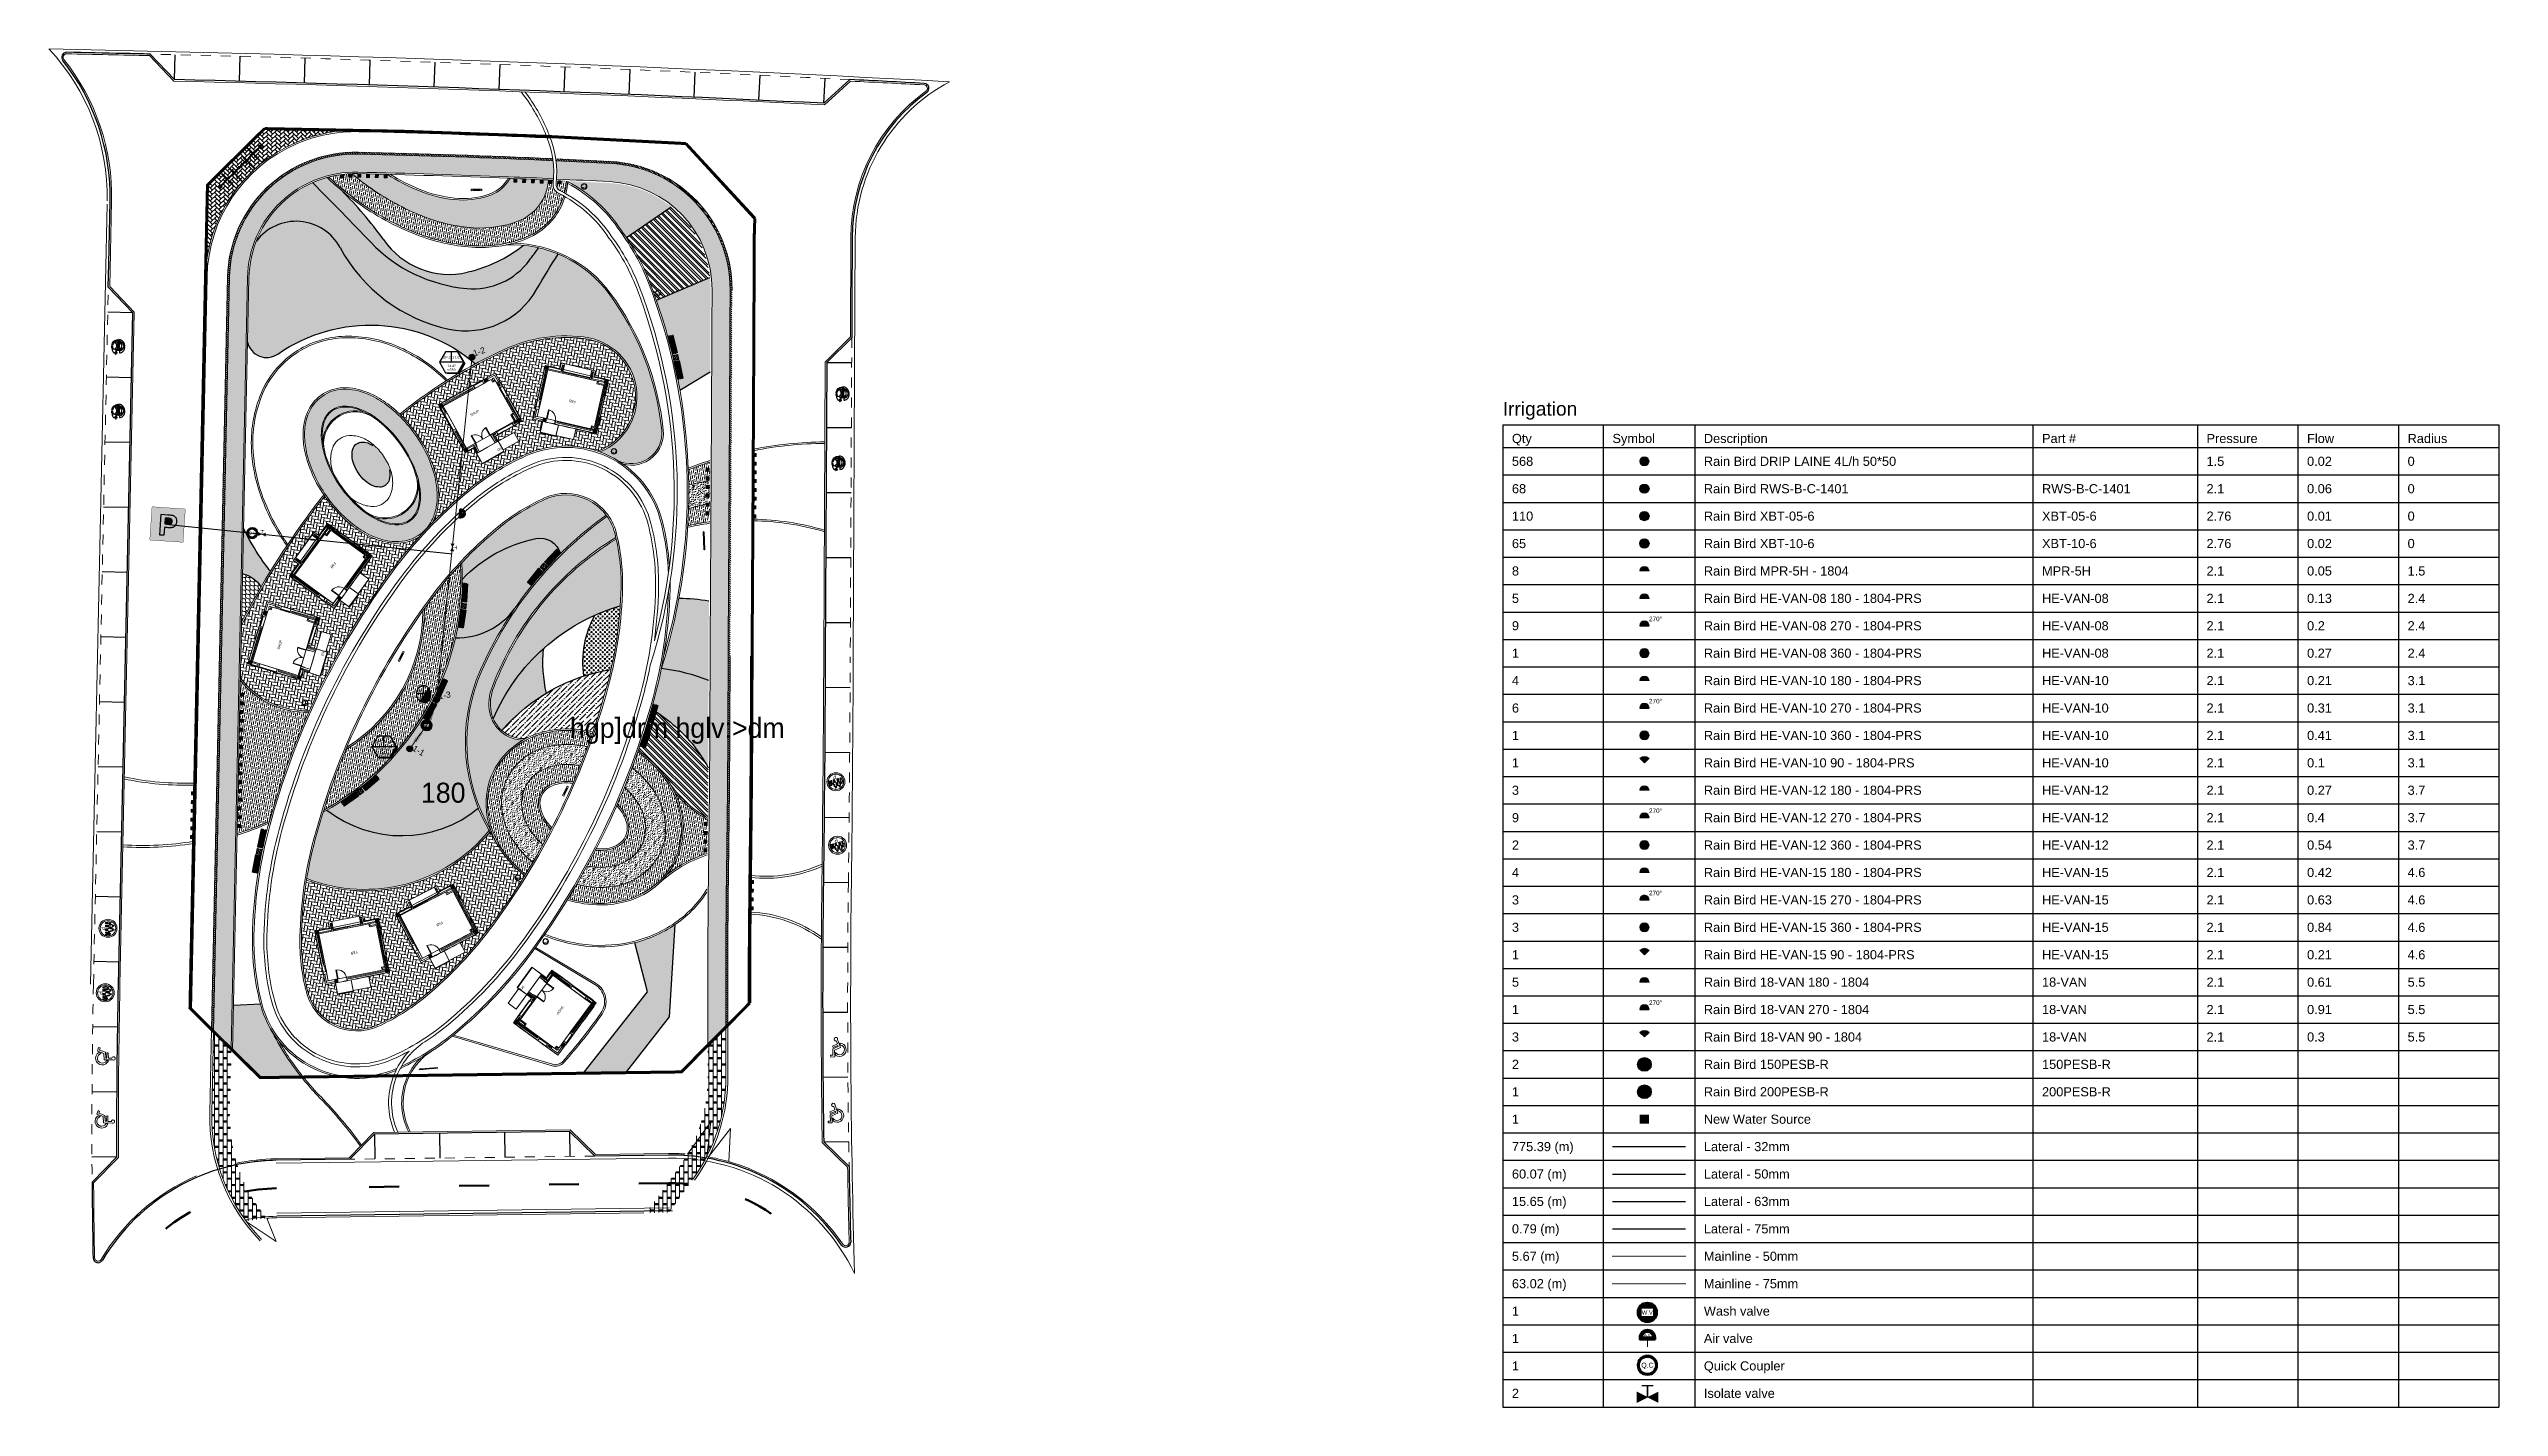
# Model space of a CAD drawing. Header units: inches. Extents: x 685564 to 685809, y 2762978 to 2763113.
import ezdxf
from ezdxf.enums import TextEntityAlignment as Align

# ---------------------------------------------------------------- set-up
doc = ezdxf.new("R2010")
doc.units = ezdxf.units.IN
doc.header["$MEASUREMENT"] = 0
for name, pattern in [('BASE SITE$0$CENTER', [2, 1.25, -0.25, 0.25, -0.25]), ('BASE SITE$0$DASHED2', [0.375, 0.25, -0.125]), ('DASHED', [0.75, 0.5, -0.25]), ('J24-02000-XREF-ROAD BASE-(180-188)$0$0.3-0.6', [0.8999999999999999, 0.3, -0.6]), ('J24-02000-XREF-ROAD BASE-(180-188)$0$DASHED2', [0.375, 0.25, -0.125]), ('J24-02000-XREF-ROAD BASE-(180-188)$0$X-Road Base$0$1-1', [0.2, 0.1, -0.1])]:
    doc.linetypes.add(name, pattern=pattern)
for name, color, linetype, lineweight in [('AIR VALVE', 7, 'Continuous', 50), ('BASE SITE$0$J22-04200-XRF-ROAD BASE$0$J22-04200-XRF-ROAD BASE$0$L-SITE', 91, 'Continuous', 9), ('BASE SITE$0$L-BASE-ROAD CENTER', 10, 'BASE SITE$0$CENTER', 9), ('BASE SITE$0$L-BASE-WALK', 15, 'Continuous', 9), ('BASE SITE$0$L-BASE-WALL', 50, 'Continuous', 25), ('BASE SITE$0$L-HS-PATTERN', 251, 'Continuous', 9), ('BASE SITE$0$L-HS-PATTERN-BAND', 10, 'Continuous', 9), ('H - CURB STONE 15 CM', 210, 'Continuous', 5), ('H - OLD HATCH', 144, 'Continuous', 5), ('H - SEPERATION LINE', 214, 'Continuous', 5), ('HDB -HS- BUILDING BLOCK', 253, 'Continuous', 5), ('HDB -HS- BUILDING TYPE TEXT', 7, 'Continuous', 20), ('HDB -HS- FURNITURE-SIGNAGE', 10, 'Continuous', 9), ('HDB -HS- FURNITURE-TRASH BIN', 10, 'Continuous', 9), ('HDB -HS-BASE- ASPHALT-COLOR (RED)', 253, 'Continuous', 9), ('HDB -HS-BASE- ASPHALT-COLOR (WHITE)', 253, 'Continuous', 9), ('HDB -HS-BASE- COLOR CONC. (BIEGE LIGHT)', 253, 'Continuous', 9), ('HDB -HS-BASE- COLOR CONC. (BIEGE)', 253, 'Continuous', 9), ('HDB -HS-BASE- CURB CONC. 10 CM', 150, 'Continuous', 20), ('HDB -HS-BASE- CURB CONC. 15 CM', 34, 'Continuous', 20), ('HDB -HS-BASE- EXISTING R-CURB', 253, 'Continuous', 20), ('HDB -HS-BASE- INTERLOCK CONC. (LIGHT BIEGE)', 253, 'Continuous', 9), ('HDB -HS-BASE- LIMIT OF WORK', 1, 'Continuous', 9), ('HDB -HS-BASE- SEPERATION LINE', 253, 'Continuous', 9), ('HDB -PL-G. COVERS - Ad', 104, 'Continuous', 9), ('HDB -PL-G. COVERS - Ce', 104, 'Continuous', 9), ('HDB -PL-G. COVERS - Dv', 104, 'Continuous', 9), ('HDB -PL-G. COVERS - Lm', 104, 'Continuous', 9), ('HDB -PL-G. COVERS - Of', 104, 'Continuous', 9), ('HDB -PL-G. COVERS - Pa', 104, 'Continuous', 9), ('HDB -PL-G. COVERS - Rv', 104, 'Continuous', 9), ('HDB -PL-G. COVERS - Sp', 104, 'Continuous', 9), ('HDB -PL-GRAVEL - G', 253, 'Continuous', 9), ('HDB -PL-LAWN - Ps', 94, 'Continuous', 9), ('J24-02000-XREF-ROAD BASE-(180-188)$0$C-CURB ASPHALET', 4, 'Continuous', 40), ('J24-02000-XREF-ROAD BASE-(180-188)$0$C-M-1', 7, 'J24-02000-XREF-ROAD BASE-(180-188)$0$0.3-0.6', 50), ('J24-02000-XREF-ROAD BASE-(180-188)$0$C-PARKING', 8, 'J24-02000-XREF-ROAD BASE-(180-188)$0$DASHED2', 15), ('J24-02000-XREF-ROAD BASE-(180-188)$0$C-RD-SHY', 253, 'Continuous', 9), ('Quick Coupler', 7, 'Continuous', 50), ('WASH VALVE', 7, 'Continuous', 50)]:
    doc.layers.add(name, color=color, linetype=linetype, lineweight=lineweight)
for name, color, linetype in [('BASE SITE$0$L-BASE-TEXT-MASTER', 40, 'Continuous'), ('BASE SITE$0$LS-SFT-GR BOUN', 1, 'Continuous'), ('HDB -HS- FURNITURE-SEATS - CONC. & WOOD', 42, 'Continuous'), ('HDB -HS- FURNITURE-SIGNAGE-2', 10, 'Continuous'), ('HDB -PL-SEPERATION MOWING', 40, 'Continuous'), ('isolate valve', 5, 'Continuous'), ('J24-02000-XREF-ROAD BASE-(180-188)$0$C-EXISTING ROAD', 253, 'Continuous'), ('J24-02000-XREF-ROAD BASE-(180-188)$0$C-PARKING LINE', 8, 'J24-02000-XREF-ROAD BASE-(180-188)$0$DASHED2'), ('L-LGND-IRRI', 7, 'Continuous'), ('L-PIPE-LABL-MAIN', 10, 'Continuous'), ('L-PIPE-MAIN-NCAT', 10, 'Continuous'), ('L-VALV-NOTN', 7, 'Continuous'), ('L-VALV-SYMB', 7, 'Continuous'), ('L-WSRC-SYMB', 7, 'Continuous'), ('L-ZONE-ATTR-VALV', 7, 'Continuous')]:
    doc.layers.add(name, color=color, linetype=linetype)
doc.layers.add('L-SYMB-TRIM', color=7, linetype='Continuous', true_color=0x000000)
doc.styles.add('B03-BS-00$0$Swis721 Cn BT_1', font='swissc.ttf', dxfattribs={"height": 249.9999999999997})
doc.styles.add('B04-BS-00$0$Swis721 Cn BT_1', font='swissc.ttf', dxfattribs={"height": 249.9999999999997})
doc.styles.add('B04-BS-00$0$Trebuchet MS', font='trebuc.ttf', dxfattribs={"height": 224.5697644987258})
doc.styles.add('BASE SITE$0$EN-SCL-PL-NMPK', font='swisscl.ttf', dxfattribs={"height": 4})
doc.styles.add('BASE SITE$0$U-GLMLAY$0$Arabic', font='xarb.shx')
doc.styles.add('LegendText', font='arial.ttf', dxfattribs={"height": 0.9144000000000001})
doc.styles.add('MainlinePipeLabelText', font='arial.ttf', dxfattribs={"height": 0.3048})
doc.styles.get("Standard").update_dxf_attribs({"font": 'arial.ttf'})
doc.styles.add('ValveZoneLabelText', font='arial.ttf', dxfattribs={"height": 0.6096})
pattern_1 = [(90, (-2000, 0), (-0.4191, -3.847824497393695e-11), []), (180.0000000052604, (-2000.000000000116, 1.143000000156462), (-0.4190999999416997, -0.6350000000384782), [0.4191, -0.4191]), (180.0000000052604, (-2000.000000000116, 1.015999999828637), (-0.4190999999416997, -0.6350000000384782), [0.4191, -0.4191]), (90, (-2000.069850000087, 1.143000000156462), (-0.4191000000583004, 0.6349999999615218), [-1.143, 0.127]), (90, (-2000.139700000058, 1.143000000156462), (-0.4191000000583004, 0.6349999999615218), [-1.143, 0.127]), (90, (-2000.209550000145, 1.143000000156462), (-0.4191000000583004, 0.6349999999615218), [-1.143, 0.127]), (90, (-2000.279400000116, 1.143000000156462), (-0.4191000000583004, 0.6349999999615218), [-1.143, 0.127]), (90, (-2000.349250000087, 1.143000000156462), (-0.4191000000583004, 0.6349999999615218), [-1.143, 0.127])]
pattern_2 = [(80.39167185625872, (685662.7135365393, 2762594.455906399), (-0.1304295320628458, 0.4277711270830081), [0.6, -0.12, 0.4, -0.18, 0.54, -0.16])]
pattern_3 = [(50.78414961403985, (685662.6554288183, 2762594.503324673), (-0.2137889300163609, 2.110519910686099), [0.07500000000000001, -0.5249999999999999, 0, -0.75, 0, -0.15]), (50.78414961403985, (685662.3067824922, 2762594.78783432), (-0.2137889300163609, 2.110519910686099), [0, -0.5249999999999999, 0.07500000000000001, -0.75, 0, -0.15]), (50.78414961403985, (685662.0743516082, 2762594.977507418), (-0.2137889300163609, 2.110519910686099), [0, -0.6000000000000001, 0, -0.675, 0.07500000000000001, -0.15]), (50.78414961403985, (685661.60948984, 2762595.356853615), (-0.2137889300163609, 2.110519910686099), [0, -0.6000000000000001, 0.07500000000000001, -0.675, 0, -0.15]), (140.7841496140399, (685662.7135365393, 2762594.455906399), (-2.110519910686099, -0.2137889300163607), [0.07500000000000001, -1.425]), (140.7841496140399, (685663.0928827355, 2762594.920768167), (-2.110519910686099, -0.2137889300163607), [-0.5249999999999999, 0.07500000000000001, -0.45, 0, -0.375, 0.07500000000000001]), (140.7841496140399, (685663.5670654806, 2762595.501845377), (-2.110519910686099, -0.2137889300163607), [0, -0.75, 0.07500000000000001, -0.375, 0, -0.3]), (140.7841496140399, (685662.8083730884, 2762594.57212184), (-1.05525995534305, -0.1068944650081803), [0, -0.225, 0, -0.225, 0, -0.3]), (140.7841496140399, (685662.8451019163, 2762594.735755557), (-1.05525995534305, -0.1068944650081803), [0, -0.3, 0, -0.225, 0, -0.225]), (140.7841496140399, (685662.9980461864, 2762594.804552725), (-1.05525995534305, -0.1068944650081803), [0, -0.3, 0, -0.3, 0, -0.15]), (140.7841496140399, (685663.0715038425, 2762595.131820158), (-1.05525995534305, -0.1068944650081803), [0, -0.225, 0, -0.3, 0, -0.225]), (95.78414961403983, (685662.7135365393, 2762594.455906399), (-1.162154418401098, 0.9483654887434819), [0.106065, -0.6363960000000001, 0.106065, -1.27279434]), (185.7841496140399, (685663.0928827355, 2762594.920768167), (-1.162154418401098, 0.948365488743482), [-1.06065, 0.106065, -0.84854034, 0.106065])]
pattern_4 = [(90.99999999999999, (0, 0), (0.01964790577438216, 0.0203460020318735), [0.04]), (90.99999999999999, (0.004167950222753985, 0.004316038802031907), (0.01964790577438216, 0.0203460020318735), [0.04]), (90.99999999999999, (0.00833590044550797, 0.008632077604063813), (0.01964790577438216, 0.0203460020318735), [0.04])]
pattern_5 = [(170.3916718562587, (685662.7135365393, 2762594.455906399), (-0.04197170735124682, -0.2479324653651096), []), (260.3916718562587, (685662.0373570883, 2762594.570374691), (0.3336835432019495, -0.3115259613518472), [0.25146, -0.25146]), (260.3916718562587, (685662.1124881385, 2762594.557655992), (0.3336835432019495, -0.3115259613518472), [0.25146, -0.25146]), (170.3916718562587, (685662.0303618038, 2762594.529052614), (-0.4176269579044432, -0.184338969378372), [-0.6858, 0.0762]), (170.3916718562587, (685662.0233665192, 2762594.487730536), (-0.4176269579044432, -0.184338969378372), [-0.6858, 0.0762]), (170.3916718562587, (685662.0163712347, 2762594.446408459), (-0.4176269579044432, -0.184338969378372), [-0.6858, 0.0762]), (170.3916718562587, (685662.0093759501, 2762594.405086381), (-0.4176269579044432, -0.184338969378372), [-0.6858, 0.0762]), (170.3916718562587, (685662.0023806655, 2762594.363764304), (-0.4176269579044432, -0.184338969378372), [-0.6858, 0.0762])]
pattern_6 = [(138.3916718562587, (685662.7135365393, 2762594.455906399), (-0.1054155404908226, -0.1186976255997893), [])]
pattern_7 = [(80.39167185625872, (685662.7135365393, 2762594.455906399), (-0.2496494036531671, 0.3513989972319472), [0.9144000000000001, -0.3048]), (170.3916718562587, (685662.7644113015, 2762594.756430394), (-0.249649403653167, 0.3513989972319472), [0.9144000000000001, -0.3048])]

msp = doc.modelspace()

# ---------------------------------------------------------------- texts
at = {"layer": 'BASE SITE$0$L-BASE-TEXT-MASTER', "style": 'BASE SITE$0$U-GLMLAY$0$Arabic'}
msp.add_text('180', height=2, dxfattribs=at).set_placement((685601.1286658219, 2763038.00436603))
at = {"layer": 'L-LGND-IRRI', "style": 'LegendText'}
for s, height, p in [('Irrigation', 1.3716, (685709.3634276629, 2763076.741475112)), ('Qty', 0.9144000000000001, (685710.2778276629, 2763073.998275112)), ('Symbol', 0.9144000000000001, (685720.3362276629, 2763073.998275112)), ('Description', 0.9144000000000001, (685729.4802276628, 2763073.998275112)), ('Part #', 0.9144000000000001, (685763.3130276628, 2763073.998275112)), ('Pressure', 0.9144000000000001, (685779.7722276628, 2763073.998275112)), ('Flow', 0.9144000000000001, (685789.8306276628, 2763073.998275112)), ('Radius', 0.9144000000000001, (685799.8890276628, 2763073.998275112)), ('568', 0.9144000000000001, (685710.2778276629, 2763071.712275113)), ('Rain Bird DRIP LAINE 4L/h 50*50', 0.9144000000000001, (685729.4802276628, 2763071.712275113)), ('1.5', 0.9144000000000001, (685779.7722276628, 2763071.712275113)), ('0.02', 0.9144000000000001, (685789.8306276628, 2763071.712275113)), ('0', 0.9144000000000001, (685799.8890276628, 2763071.712275113)), ('68', 0.9144000000000001, (685710.2778276629, 2763068.969075113)), ('Rain Bird RWS-B-C-1401', 0.9144000000000001, (685729.4802276628, 2763068.969075113)), ('RWS-B-C-1401', 0.9144000000000001, (685763.3130276628, 2763068.969075113)), ('2.1', 0.9144000000000001, (685779.7722276628, 2763068.969075113)), ('0.06', 0.9144000000000001, (685789.8306276628, 2763068.969075113)), ('0', 0.9144000000000001, (685799.8890276628, 2763068.969075113)), ('110', 0.9144000000000001, (685710.2778276629, 2763066.225875113)), ('Rain Bird XBT-05-6', 0.9144000000000001, (685729.4802276628, 2763066.225875113)), ('XBT-05-6', 0.9144000000000001, (685763.3130276628, 2763066.225875113)), ('2.76', 0.9144000000000001, (685779.7722276628, 2763066.225875113)), ('0.01', 0.9144000000000001, (685789.8306276628, 2763066.225875113)), ('0', 0.9144000000000001, (685799.8890276628, 2763066.225875113)), ('65', 0.9144000000000001, (685710.2778276629, 2763063.482675113)), ('Rain Bird XBT-10-6', 0.9144000000000001, (685729.4802276628, 2763063.482675113)), ('XBT-10-6', 0.9144000000000001, (685763.3130276628, 2763063.482675113)), ('2.76', 0.9144000000000001, (685779.7722276628, 2763063.482675113)), ('0.02', 0.9144000000000001, (685789.8306276628, 2763063.482675113)), ('0', 0.9144000000000001, (685799.8890276628, 2763063.482675113)), ('8', 0.9144000000000001, (685710.2778276629, 2763060.739475113)), ('Rain Bird MPR-5H - 1804', 0.9144000000000001, (685729.4802276628, 2763060.739475113)), ('MPR-5H', 0.9144000000000001, (685763.3130276628, 2763060.739475113)), ('2.1', 0.9144000000000001, (685779.7722276628, 2763060.739475113)), ('0.05', 0.9144000000000001, (685789.8306276628, 2763060.739475113)), ('1.5', 0.9144000000000001, (685799.8890276628, 2763060.739475113)), ('5', 0.9144000000000001, (685710.2778276629, 2763057.996275113)), ('Rain Bird HE-VAN-08 180 - 1804-PRS', 0.9144000000000001, (685729.4802276628, 2763057.996275113)), ('HE-VAN-08', 0.9144000000000001, (685763.3130276628, 2763057.996275113)), ('2.1', 0.9144000000000001, (685779.7722276628, 2763057.996275113)), ('0.13', 0.9144000000000001, (685789.8306276628, 2763057.996275113)), ('2.4', 0.9144000000000001, (685799.8890276628, 2763057.996275113)), ('9', 0.9144000000000001, (685710.2778276629, 2763055.253075113)), ('Rain Bird HE-VAN-08 270 - 1804-PRS', 0.9144000000000001, (685729.4802276628, 2763055.253075113)), ('HE-VAN-08', 0.9144000000000001, (685763.3130276628, 2763055.253075113)), ('2.1', 0.9144000000000001, (685779.7722276628, 2763055.253075113)), ('0.2', 0.9144000000000001, (685789.8306276628, 2763055.253075113)), ('2.4', 0.9144000000000001, (685799.8890276628, 2763055.253075113)), ('1', 0.9144000000000001, (685710.2778276629, 2763052.509875113)), ('Rain Bird HE-VAN-08 360 - 1804-PRS', 0.9144000000000001, (685729.4802276628, 2763052.509875113)), ('HE-VAN-08', 0.9144000000000001, (685763.3130276628, 2763052.509875113)), ('2.1', 0.9144000000000001, (685779.7722276628, 2763052.509875113)), ('0.27', 0.9144000000000001, (685789.8306276628, 2763052.509875113)), ('2.4', 0.9144000000000001, (685799.8890276628, 2763052.509875113)), ('4', 0.9144000000000001, (685710.2778276629, 2763049.766675113)), ('Rain Bird HE-VAN-10 180 - 1804-PRS', 0.9144000000000001, (685729.4802276628, 2763049.766675113)), ('HE-VAN-10', 0.9144000000000001, (685763.3130276628, 2763049.766675113)), ('2.1', 0.9144000000000001, (685779.7722276628, 2763049.766675113)), ('0.21', 0.9144000000000001, (685789.8306276628, 2763049.766675113)), ('3.1', 0.9144000000000001, (685799.8890276628, 2763049.766675113)), ('6', 0.9144000000000001, (685710.2778276629, 2763047.023475113)), ('Rain Bird HE-VAN-10 270 - 1804-PRS', 0.9144000000000001, (685729.4802276628, 2763047.023475113)), ('HE-VAN-10', 0.9144000000000001, (685763.3130276628, 2763047.023475113)), ('2.1', 0.9144000000000001, (685779.7722276628, 2763047.023475113)), ('0.31', 0.9144000000000001, (685789.8306276628, 2763047.023475113)), ('3.1', 0.9144000000000001, (685799.8890276628, 2763047.023475113)), ('1', 0.9144000000000001, (685710.2778276629, 2763044.280275113)), ('Rain Bird HE-VAN-10 360 - 1804-PRS', 0.9144000000000001, (685729.4802276628, 2763044.280275113)), ('HE-VAN-10', 0.9144000000000001, (685763.3130276628, 2763044.280275113)), ('2.1', 0.9144000000000001, (685779.7722276628, 2763044.280275113)), ('0.41', 0.9144000000000001, (685789.8306276628, 2763044.280275113)), ('3.1', 0.9144000000000001, (685799.8890276628, 2763044.280275113)), ('1', 0.9144000000000001, (685710.2778276629, 2763041.537075114)), ('Rain Bird HE-VAN-10 90 - 1804-PRS', 0.9144000000000001, (685729.4802276628, 2763041.537075114)), ('HE-VAN-10', 0.9144000000000001, (685763.3130276628, 2763041.537075114)), ('2.1', 0.9144000000000001, (685779.7722276628, 2763041.537075114)), ('0.1', 0.9144000000000001, (685789.8306276628, 2763041.537075114)), ('3.1', 0.9144000000000001, (685799.8890276628, 2763041.537075114)), ('3', 0.9144000000000001, (685710.2778276629, 2763038.793875114)), ('Rain Bird HE-VAN-12 180 - 1804-PRS', 0.9144000000000001, (685729.4802276628, 2763038.793875114)), ('HE-VAN-12', 0.9144000000000001, (685763.3130276628, 2763038.793875114)), ('2.1', 0.9144000000000001, (685779.7722276628, 2763038.793875114)), ('0.27', 0.9144000000000001, (685789.8306276628, 2763038.793875114)), ('3.7', 0.9144000000000001, (685799.8890276628, 2763038.793875114)), ('9', 0.9144000000000001, (685710.2778276629, 2763036.050675114)), ('Rain Bird HE-VAN-12 270 - 1804-PRS', 0.9144000000000001, (685729.4802276628, 2763036.050675114)), ('HE-VAN-12', 0.9144000000000001, (685763.3130276628, 2763036.050675114)), ('2.1', 0.9144000000000001, (685779.7722276628, 2763036.050675114)), ('0.4', 0.9144000000000001, (685789.8306276628, 2763036.050675114)), ('3.7', 0.9144000000000001, (685799.8890276628, 2763036.050675114)), ('2', 0.9144000000000001, (685710.2778276629, 2763033.307475114)), ('Rain Bird HE-VAN-12 360 - 1804-PRS', 0.9144000000000001, (685729.4802276628, 2763033.307475114)), ('HE-VAN-12', 0.9144000000000001, (685763.3130276628, 2763033.307475114)), ('2.1', 0.9144000000000001, (685779.7722276628, 2763033.307475114)), ('0.54', 0.9144000000000001, (685789.8306276628, 2763033.307475114)), ('3.7', 0.9144000000000001, (685799.8890276628, 2763033.307475114)), ('4', 0.9144000000000001, (685710.2778276629, 2763030.564275114)), ('Rain Bird HE-VAN-15 180 - 1804-PRS', 0.9144000000000001, (685729.4802276628, 2763030.564275114)), ('HE-VAN-15', 0.9144000000000001, (685763.3130276628, 2763030.564275114)), ('2.1', 0.9144000000000001, (685779.7722276628, 2763030.564275114)), ('0.42', 0.9144000000000001, (685789.8306276628, 2763030.564275114)), ('4.6', 0.9144000000000001, (685799.8890276628, 2763030.564275114)), ('3', 0.9144000000000001, (685710.2778276629, 2763027.821075114)), ('Rain Bird HE-VAN-15 270 - 1804-PRS', 0.9144000000000001, (685729.4802276628, 2763027.821075114)), ('HE-VAN-15', 0.9144000000000001, (685763.3130276628, 2763027.821075114)), ('2.1', 0.9144000000000001, (685779.7722276628, 2763027.821075114)), ('0.63', 0.9144000000000001, (685789.8306276628, 2763027.821075114)), ('4.6', 0.9144000000000001, (685799.8890276628, 2763027.821075114)), ('3', 0.9144000000000001, (685710.2778276629, 2763025.077875114)), ('Rain Bird HE-VAN-15 360 - 1804-PRS', 0.9144000000000001, (685729.4802276628, 2763025.077875114)), ('HE-VAN-15', 0.9144000000000001, (685763.3130276628, 2763025.077875114)), ('2.1', 0.9144000000000001, (685779.7722276628, 2763025.077875114)), ('0.84', 0.9144000000000001, (685789.8306276628, 2763025.077875114)), ('4.6', 0.9144000000000001, (685799.8890276628, 2763025.077875114)), ('1', 0.9144000000000001, (685710.2778276629, 2763022.334675114)), ('Rain Bird HE-VAN-15 90 - 1804-PRS', 0.9144000000000001, (685729.4802276628, 2763022.334675114)), ('HE-VAN-15', 0.9144000000000001, (685763.3130276628, 2763022.334675114)), ('2.1', 0.9144000000000001, (685779.7722276628, 2763022.334675114)), ('0.21', 0.9144000000000001, (685789.8306276628, 2763022.334675114)), ('4.6', 0.9144000000000001, (685799.8890276628, 2763022.334675114)), ('5', 0.9144000000000001, (685710.2778276629, 2763019.591475114)), ('Rain Bird 18-VAN 180 - 1804', 0.9144000000000001, (685729.4802276628, 2763019.591475114)), ('18-VAN', 0.9144000000000001, (685763.3130276628, 2763019.591475114)), ('2.1', 0.9144000000000001, (685779.7722276628, 2763019.591475114)), ('0.61', 0.9144000000000001, (685789.8306276628, 2763019.591475114)), ('5.5', 0.9144000000000001, (685799.8890276628, 2763019.591475114)), ('1', 0.9144000000000001, (685710.2778276629, 2763016.848275114)), ('Rain Bird 18-VAN 270 - 1804', 0.9144000000000001, (685729.4802276628, 2763016.848275114)), ('18-VAN', 0.9144000000000001, (685763.3130276628, 2763016.848275114)), ('2.1', 0.9144000000000001, (685779.7722276628, 2763016.848275114)), ('0.91', 0.9144000000000001, (685789.8306276628, 2763016.848275114)), ('5.5', 0.9144000000000001, (685799.8890276628, 2763016.848275114)), ('3', 0.9144000000000001, (685710.2778276629, 2763014.105075114)), ('Rain Bird 18-VAN 90 - 1804', 0.9144000000000001, (685729.4802276628, 2763014.105075114)), ('18-VAN', 0.9144000000000001, (685763.3130276628, 2763014.105075114)), ('2.1', 0.9144000000000001, (685779.7722276628, 2763014.105075114)), ('0.3', 0.9144000000000001, (685789.8306276628, 2763014.105075114)), ('5.5', 0.9144000000000001, (685799.8890276628, 2763014.105075114)), ('2', 0.9144000000000001, (685710.2778276629, 2763011.361875114)), ('Rain Bird 150PESB-R', 0.9144000000000001, (685729.4802276628, 2763011.361875114)), ('150PESB-R', 0.9144000000000001, (685763.3130276628, 2763011.361875114)), ('1', 0.9144000000000001, (685710.2778276629, 2763008.618675115)), ('Rain Bird 200PESB-R', 0.9144000000000001, (685729.4802276628, 2763008.618675115)), ('200PESB-R', 0.9144000000000001, (685763.3130276628, 2763008.618675115)), ('1', 0.9144000000000001, (685710.2778276629, 2763005.875475115)), ('New Water Source', 0.9144000000000001, (685729.4802276628, 2763005.875475115)), ('775.39 (m)', 0.9144000000000001, (685710.2778276629, 2763003.132275115)), ('Lateral - 32mm', 0.9144000000000001, (685729.4802276628, 2763003.132275115)), ('60.07 (m)', 0.9144000000000001, (685710.2778276629, 2763000.389075115)), ('Lateral - 50mm', 0.9144000000000001, (685729.4802276628, 2763000.389075115)), ('15.65 (m)', 0.9144000000000001, (685710.2778276629, 2762997.645875115)), ('Lateral - 63mm', 0.9144000000000001, (685729.4802276628, 2762997.645875115)), ('0.79 (m)', 0.9144000000000001, (685710.2778276629, 2762994.902675115)), ('Lateral - 75mm', 0.9144000000000001, (685729.4802276628, 2762994.902675115)), ('5.67 (m)', 0.9144000000000001, (685710.2778276629, 2762992.159475115)), ('Mainline - 50mm', 0.9144000000000001, (685729.4802276628, 2762992.159475115)), ('63.02 (m)', 0.9144000000000001, (685710.2778276629, 2762989.416275115)), ('Mainline - 75mm', 0.9144000000000001, (685729.4802276628, 2762989.416275115)), ('1', 0.9144000000000001, (685710.2778276629, 2762986.673075115)), ('Wash valve', 0.9144000000000001, (685729.4802276628, 2762986.673075115)), ('1', 0.9144000000000001, (685710.2778276629, 2762983.929875115)), ('Air valve', 0.9144000000000001, (685729.4802276628, 2762983.929875115)), ('1', 0.9144000000000001, (685710.2778276629, 2762981.186675115)), ('Quick Coupler', 0.9144000000000001, (685729.4802276628, 2762981.186675115)), ('2', 0.9144000000000001, (685710.2778276629, 2762978.443475116)), ('Isolate valve', 0.9144000000000001, (685729.4802276628, 2762978.443475116))]:
    msp.add_text(s, height=height, dxfattribs=at).set_placement(p)
at = {"layer": 'L-PIPE-LABL-MAIN', "char_height": 0.3048, "attachment_point": 5, "style": 'MainlinePipeLabelText'}
for s, insert, rotation in [('75mm', (685605.0681937148, 2763071.262404947), 84.09338708553344), ('75mm', (685589.9906618225, 2763064.371738802), 354.09338708574586), ('75mm', (685603.443752104, 2763055.560732604), 84.09338708553344), ('50mm', (685600.8506883894, 2763044.570204339), 54.60596022641417)]:
    msp.add_mtext(s, dxfattribs=dict(at, insert=insert, rotation=rotation))

# ---------------------------------------------------------------- blocks, each defined once
blk = doc.blocks.new('BASE SITE$0$TRBIN 01')
blk.add_wipeout([(-0.24999999970154674, -0.049999998724768575), (-0.2500000020009858, 0.45000000017929), (0.25000000062887956, 0.45000000341091295), (0.25000000106610426, -0.04999999968521667)]).dxf.layer = 'HDB -HS- FURNITURE-TRASH BIN'
at = {"layer": 'HDB -HS- FURNITURE-TRASH BIN'}
for p, q in [((-0.2500000009313226, -0.04999999841675162), (0.2499999990686774, 0.450000002514571)), ((-0.2500000027939677, 0.4500000006519258), (0.25, -0.04999999981373549))]:
    blk.add_line(p, q, dxfattribs=at)
for points in [[(-0.2500000027939677, 0.4500000006519258), (0.2499999990686774, 0.450000002514571), (0.25, -0.04999999981373549), (-0.2500000018626451, -0.0499999993480742)], [(-0.1875000027939677, 0.3875000015832484), (0.1874999976716936, 0.387500002514571), (0.1875, 0.01249999972060323), (-0.1875000018626451, 0.01250000111758709)]]:
    blk.add_lwpolyline(points, close=True, dxfattribs=at)
blk = doc.blocks.new('BASE SITE$0$seat02A')
at = {"layer": 'HDB -HS- FURNITURE-SEATS - CONC. & WOOD'}
for points in [[(0.9000000008381903, 0.4699999990407377), (0.9000000006053597, 0.4999999995343387), (-0.8999999994412065, 0.4999999993015081), (-0.8999999996740371, 0.4699999992735684)], [(0.900000000372529, 0.3916666663717479), (0.900000000372529, 0.4216666663996875), (-0.8999999999068677, 0.4216666661668569), (-0.8999999996740371, 0.3916666659060866)], [(0.9000000001396984, 0.3133333327714354), (0.900000000372529, 0.3433333327993751), (-0.8999999999068677, 0.3433333332650363), (-0.8999999999068677, 0.313333333004266)], [(0.9000000001396984, 0.2349999996367842), (0.900000000372529, 0.2649999994318932), (-0.8999999996740371, 0.2649999996647239), (-0.8999999999068677, 0.2349999998696148)], [(0.9000000006053597, 0.1566666658036411), (0.900000000372529, 0.186666666297242), (-0.8999999999068677, 0.1866666660644114), (-0.8999999999068677, 0.1566666660364717)], [(0.9000000001396984, 0.0783333326689899), (0.9000000006053597, 0.1083333329297602), (-0.8999999999068677, 0.1083333329297602), (-0.8999999994412065, 0.07833333243615925)], [(0.9000000001396984, -2.328306436538696e-10), (0.900000000372529, 0.02999999956227839), (-0.8999999996740371, 0.02999999956227839), (-0.8999999999068677, -4.656612873077393e-10)]]:
    blk.add_lwpolyline(points, close=True, dxfattribs=at)
blk = doc.blocks.new('BASE SITE$0$trashbin')
at = {"layer": 'HDB -HS- FURNITURE-TRASH BIN', "linetype": 'BASE SITE$0$DASHED2', "ltscale": 0.3}
blk.add_line((0.1179016309906729, 0.1852270015515387), (0.1179016309906729, -0.1852270020172), dxfattribs=at)
at = {"layer": 'HDB -HS- FURNITURE-TRASH BIN'}
blk.add_circle((0, 0), 0.35, dxfattribs=at)
at = {"layer": 'HDB -HS- FURNITURE-TRASH BIN', "linetype": 'BASE SITE$0$DASHED2', "ltscale": 0.5}
blk.add_circle((0, 0), 0.3, dxfattribs=at)
for centre, start, end in [((0.167901631037239, 0.1852270015515387), 47.80882139234332, 180), ((0.167901631037239, -0.1852270020172), 180, 312.1911786076567)]:
    blk.add_arc(centre, 0.05, start, end, dxfattribs=at)
at = {"layer": 'HDB -HS- FURNITURE-TRASH BIN'}
blk.add_arc((0, 0), 0.3, 312.1911786076567, 47.80882139234332, dxfattribs=at)
blk = doc.blocks.new('*U33')
at = {"layer": 'HDB -HS- FURNITURE-SIGNAGE'}
h = blk.add_hatch(dxfattribs=at)
h.set_pattern_fill('GOST_GROUND', color=256, scale=0.002, angle=46)
h.set_pattern_definition(pattern_4)
h.paths.add_polyline_path([(0.224999999976717, 0.02499999990686774), (-0.2249999999767171, 0.02499999990686774), (-0.224999999976717, -0.02499999990686766), (0.2249999999767171, -0.02499999990686773)])
for points in [[(0.3499999999767169, 0.04999999990686774), (-0.3499999999767169, 0.04999999990686774), (-0.3499999999767169, -0.04999999990686774), (0.3499999999767169, -0.04999999990686774)], [(0.224999999976717, 0.02499999990686774), (-0.2249999999767171, 0.02499999990686774), (-0.224999999976717, -0.02499999990686766), (0.2249999999767171, -0.02499999990686773)]]:
    blk.add_lwpolyline(points, close=True, dxfattribs=at)
blk = doc.blocks.new('*U34')
at = {"layer": 'HDB -HS- FURNITURE-SIGNAGE'}
h = blk.add_hatch(dxfattribs=at)
h.set_pattern_fill('GOST_GROUND', color=256, scale=0.002, angle=46)
h.set_pattern_definition(pattern_4)
h.paths.add_polyline_path([(0.224999999976717, 0.02499999990686774), (-0.2249999999767171, 0.02499999990686774), (-0.224999999976717, -0.02499999990686766), (0.2249999999767171, -0.02499999990686773)])
for points in [[(0.3499999999767169, 0.04999999990686774), (-0.3499999999767169, 0.04999999990686774), (-0.3499999999767169, -0.04999999990686774), (0.3499999999767169, -0.04999999990686774)], [(0.224999999976717, 0.02499999990686774), (-0.2249999999767171, 0.02499999990686774), (-0.224999999976717, -0.02499999990686766), (0.2249999999767171, -0.02499999990686773)]]:
    blk.add_lwpolyline(points, close=True, dxfattribs=at)
blk = doc.blocks.new('*U35')
at = {"layer": 'HDB -HS- FURNITURE-SIGNAGE'}
h = blk.add_hatch(dxfattribs=at)
h.set_pattern_fill('GOST_GROUND', color=256, scale=0.002, angle=46)
h.set_pattern_definition(pattern_4)
h.paths.add_polyline_path([(0.224999999976717, 0.02499999990686774), (-0.2249999999767171, 0.02499999990686774), (-0.224999999976717, -0.02499999990686766), (0.2249999999767171, -0.02499999990686773)])
for points in [[(0.3499999999767169, 0.04999999990686774), (-0.3499999999767169, 0.04999999990686774), (-0.3499999999767169, -0.04999999990686774), (0.3499999999767169, -0.04999999990686774)], [(0.224999999976717, 0.02499999990686774), (-0.2249999999767171, 0.02499999990686774), (-0.224999999976717, -0.02499999990686766), (0.2249999999767171, -0.02499999990686773)]]:
    blk.add_lwpolyline(points, close=True, dxfattribs=at)
blk = doc.blocks.new('BASE SITE$0$Site Base$0$BASE SITE-03-THadeq$0$BASE SITE FOR PUBLIC GARDEN$0$sign')
at = {"layer": 'HDB -HS- FURNITURE-SIGNAGE-2'}
h = blk.add_hatch(dxfattribs=at)
h.set_pattern_fill('ANSI31', color=256, scale=99.99999999999997, style=0)
h.set_pattern_definition([(44.99999999999999, (9.5367431640625e-07, 2.384185791015625e-07), (-8.83883476483184, 8.838834764831837), [])])
h.paths.add_polyline_path([(900.0000009536743, 2.384185791015625e-07), (900.0000009536743, 40.67097973823547), (-899.9999990463257, 40.67097973823547), (-899.9999990463257, 2.384185791015625e-07)])
for points, elevation in [([(-900, 40.67097926139832), (900, 40.67097926139832), (899.9999990463257, -4.76837158203125e-07), (-900, 0)], -2.980232238769531e-08), ([(-900, 40.67097926139832), (-900, 0)], -2.980232238769531e-08), ([(900, 40.67097926139832), (-900, 0)], -2.980232238769531e-08), ([(-900, 40.67097926139832), (899.9999990463257, -4.76837158203125e-07)], -7.450580596923828e-08)]:
    blk.add_lwpolyline(points, dxfattribs=dict(at, elevation=elevation))
blk = doc.blocks.new('BASE SITE$0$MARKERS')
at = {"extrusion": (8.127451700772605e-05, 1.224414090261396e-05, 0.9999999966222669)}
blk.add_hatch(color=256, dxfattribs=at).paths.add_polyline_path([(0.02224137393792057, -0.148341906500924), (0.3189251851477075, -0.1038591582405934), (0.2744424386688502, 0.192824655226916), (-0.02224137393792057, 0.148341906500924)])
at = {"extrusion": (8.127451700772607e-05, 1.224414090261395e-05, 0.9999999966222669)}
blk.add_lwpolyline([(0.02224137393792057, -0.148341906500924), (0.3189251851477075, -0.1038591582405934), (0.2744424386688502, 0.192824655226916), (-0.02224137393792057, 0.148341906500924)], close=True, dxfattribs=at)
blk = doc.blocks.new('BASE SITE$0$bike rack 44-flat-3-flat-1')
at = {"layer": 'BASE SITE$0$LS-SFT-GR BOUN', "ltscale": 50}
for p, q in [((-1.222105964583881, 0.154282044773789), (-1.471514015024132, 0.1542738894148338)), ((-1.471514015024132, 0.1542738894148338), (-1.471503923212714, -0.1543685734124315)), ((-1.047516251479811, 0.02958372786255359), (-1.346805912473775, 0.02957394152493953)), ((-1.222105964583881, 0.154282044773789), (-1.222101887253649, 0.02957801955366313)), ((-0.7482265914171704, 0.02959351420016765), (-1.047516251479811, 0.02958372786255359)), ((-0.4489369313545295, 0.02960330053778171), (-0.7482265914171704, 0.02959351420016765)), ((-0.1496472708262273, 0.02961308710822641), (-0.4489369313545295, 0.02960330053778171)), ((-0.3578382307044932, 0.2612979390340465), (-0.3578351349882551, 0.1666205475720185)), ((-0.2858192739389607, 0.2613002938831764), (-0.2858161782227226, 0.1666229024211484)), ((-0.03599819125009263, 0.02961680331812977), (-0.1496472708262273, 0.02961308710822641)), ((0.1496423897020749, 0.02962287344584047), (-0.03599819125009263, 0.02961680331812977)), ((0.4489320502303771, 0.02963265978345453), (0.1496423897020749, 0.02962287344584047)), ((0.7482217107586793, 0.02964244635389923), (0.4489320502303771, 0.02963265978345453)), ((0.5572571465432874, 0.02963620206886708), (0.5572559148691825, 0.067293535141142)), ((0.5746877239704362, 0.4133826919513363), (0.574690819221013, 0.3187053002564776)), ((0.6467066793389848, 0.4133850465676355), (0.6467097755208842, 0.3187076548727769)), ((0.6585328345805637, 0.02963951338628112), (0.6585316038377813, 0.06729684645855605)), ((1.047511371286981, 0.02965223269151329), (0.7482217107586793, 0.02964244635389923)), ((1.346801031815284, 0.02966201902912735), (1.047511371286981, 0.02965223269151329)), ((1.298477610076242, 0.04836604270698308), (1.28444840755912, 0.04836558426344573)), ((1.284448764255666, 0.03745398220220386), (1.298477967238449, 0.03745444064574122)), ((1.409152432313584, 0.04836966182650804), (1.395123229796462, 0.04836920315014004)), ((1.395123586493008, 0.03745760108889817), (1.409152789475792, 0.03745805953243553)), ((-1.471503923212714, -0.1543685734124315), (-1.222095872772462, -0.1543604180534762)), ((-1.34680397532282, -0.02966046993075133), (-1.047514314328856, -0.02965068382596792)), ((-1.222099950102694, -0.02965639283335031), (-1.222095872772462, -0.1543604180534762)), ((-1.047514314328856, -0.02965068382596792), (-0.7482246542662152, -0.02964089748835386)), ((-0.7482246542662152, -0.02964089748835386), (-0.4489349942035743, -0.0296311111507398)), ((-0.4489349942035743, -0.0296311111507398), (-0.1496453336752721, -0.02962132458029509)), ((-0.3752560573942729, -0.5123679522277248), (-0.3752700388744243, -0.08479121754331709)), ((-0.2739803688913354, -0.5123646406774801), (-0.2739943503714868, -0.0847879059930724)), ((-0.1496453336752721, -0.02962132458029509), (-0.01878384084773743, -0.02961704561872602)), ((-0.01878384084773743, -0.02961704561872602), (0.1496443268530301, -0.02961153824268103)), ((0.1496443268530301, -0.02961153824268103), (0.4489339873813323, -0.02960175190506698)), ((0.4489339873813323, -0.02960175190506698), (0.7482236479096345, -0.02959196533462227)), ((0.5572698958836726, -0.3602831997760964), (0.5572590832285813, -0.02959820961965443)), ((0.6585455843866101, -0.3602798884586823), (0.6585347717315189, -0.02959489806940974)), ((0.7482236479096345, -0.02959196533462227), (1.047513308437937, -0.02958217899700821)), ((1.047513308437937, -0.02958217899700821), (1.346802968966239, -0.02957239265939415)), ((1.298480413822853, -0.03736797448633433), (1.284451211305731, -0.03736843316270233)), ((1.284451567536615, -0.04828003545677484), (1.298480770519399, -0.0482795765475762)), ((1.409155236060195, -0.03736435536680938), (1.395126033077412, -0.03736481404317737)), ((1.395126390239619, -0.04827641657008053), (1.409155593222403, -0.04827595766088189))]:
    blk.add_line(p, q, dxfattribs=at)
at = {"layer": 'BASE SITE$0$LS-SFT-GR BOUN', "flags": 128}
for points in [[(-1.193891913661338, -0.003383156921846875), (-1.195181472258247, -0.004275552541149863), (-1.196695978784538, -0.004691682601479896), (-1.198254712888575, -0.004584861997647294), (-1.199685366389877, -0.003974336277825841), (-1.200841764950729, -0.002921800905970939), (-1.201589948063321, -0.001536800604445943), (-1.201836216294742, 1.448105634926922e-05), (-1.201559023497231, 0.001548550013320438), (-1.200794221864618, 0.00290475358800768), (-1.199617272274173, 0.003940460193769924), (-1.19815712285561, 0.004530512649433605), (-1.196591944930679, 0.004603386079760186), (-1.195100281884498, 0.00415994032831668), (-1.193834298787243, 0.003249132927374832), (-1.192932973647095, 0.001961632320525042), (-1.192508887065179, 0.0004462058803605951), (-1.19260892088858, -0.001113251628486522), (-1.193213434921182, -0.002546847177801737), (-1.193891913661338, -0.003383156921846875)], [(-0.89464437126515, -0.003414012802897104), (-0.8959421241037318, -0.004288898160813459), (-0.897461296556122, -0.004687051832808264), (-0.8990086349971362, -0.004564361026642927), (-0.9004187542326518, -0.003949667405469426), (-0.9015645054481694, -0.002896110139919528), (-0.9023082973748215, -0.001503122350333341), (-0.9025461962759265, 4.985175641059048e-05), (-0.9022654271997281, 0.00156920232424318), (-0.9015072700880238, 0.002911192519457928), (-0.900333668602235, 0.003946500053496949), (-0.8988687857366868, 0.004540009811388246), (-0.8973075440466174, 0.00461381316730558), (-0.8958303584098586, 0.004179352816061965), (-0.8945692926957973, 0.003283674750344745), (-0.893657802169747, 0.002001759284974924), (-0.8932223203904697, 0.000484821075441233), (-0.893310769958026, -0.001066858027262696), (-0.8938945359863111, -0.002490455363078126), (-0.89464437126515, -0.003414012802897104)], [(-0.5947299134298929, -0.002671994114426979), (-0.5958267483241626, -0.003798212003095158), (-0.5972361318148443, -0.00449770580431641), (-0.5987939625359842, -0.004690338004512795), (-0.6003165031164654, -0.004361151795966633), (-0.6016462454885014, -0.00355033165229679), (-0.6026418796121844, -0.002337483301891097), (-0.6031812634631761, -0.0008580815830659949), (-0.6032004761822292, 0.0007073231189119733), (-0.6027064440153309, 0.002182956939430825), (-0.6017521159104773, 0.00341797868335425), (-0.600433694229997, 0.00427485785061299), (-0.5989051200762161, 0.004646342635022394), (-0.5973513592347273, 0.004493099093304864), (-0.595939381545014, 0.003840175378935329), (-0.5948141641296216, 0.002752705864475957), (-0.5941078262716302, 0.001345496779175392), (-0.5939083639845022, -0.0002115066946876132), (-0.5942310304693648, -0.001735857300592669), (-0.5947299134298929, -0.002671994114426979)], [(-0.2954860166959234, -0.00272743458314062), (-0.2966034123986729, -0.003835875619335183), (-0.2980285077668496, -0.004511733617765912), (-0.2995875850632557, -0.004676007045565256), (-0.3010894172206291, -0.004325827662034043), (-0.302396554531134, -0.003505450053272852), (-0.3033781820289561, -0.002281620478389867), (-0.3039016966089376, -0.0007909464967829072), (-0.3039025226920613, 0.0007680344077366508), (-0.3034005193352469, 0.002222953053058974), (-0.3024450885444649, 0.003443709263445727), (-0.3011194584272572, 0.004295166037844411), (-0.2995855659559139, 0.004658110827075235), (-0.2980435453668007, 0.004497900061177007), (-0.2966484367228814, 0.003849081616716377), (-0.2955273515857526, 0.002766358587758533), (-0.2948180139377483, 0.001354782530905596), (-0.294618706715829, -0.000201806271581062), (-0.2949360423102745, -0.001712512070445427), (-0.2954860166959234, -0.00272743458314062)], [(0.003849408092372775, -0.002652421672029504), (0.002752572266780495, -0.003778638862205752), (0.001343189241760134, -0.004478133129088291), (-0.0002146414793797735, -0.00467076556211532), (-0.001737182059861064, -0.004341579120738515), (-0.003066924431897045, -0.003530758977068671), (-0.00406255855558002, -0.002317910393832334), (-0.004601942406571746, -0.0008385079765153014), (-0.004621155591286064, 0.0007268957941400922), (-0.004127122958726526, 0.002202529614658943), (-0.003172794388211608, 0.003437551358582369), (-0.001854373173392654, 0.004294430525841109), (-0.0003257990196117166, 0.004665915310250512), (0.001227961821877122, 0.004512671768532983), (0.002639939045929074, 0.003859748054163448), (0.003765156461321473, 0.00277227877253472), (0.00447149431931293, 0.001365069687234155), (0.004670957072102189, -0.000191933553798207), (0.004348290587239623, -0.00171628462536455), (0.003849408092372775, -0.002652421672029504)], [(0.3030933043606809, -0.002707861907912501), (0.3019759081922702, -0.003816302944107064), (0.3005508132897547, -0.004492160942537793), (0.2989917355276874, -0.004656434137506493), (0.2974899038359753, -0.004306254986805924), (0.2961827669911317, -0.003485877145214089), (0.295201138561987, -0.002262047803161749), (0.2946776239820055, -0.0007713735887241446), (0.2946767978988818, 0.0007876070829647697), (0.2951788021870188, 0.002242525495456449), (0.2961342320464782, 0.003463282637165777), (0.2974598621636859, 0.00431473871307253), (0.2989937546350292, 0.004677683502303354), (0.3005357756898037, 0.004517472503574482), (0.3019308843337229, 0.003868654291944496), (0.3030519694708518, 0.002785931262986652), (0.3037613075845174, 0.001374355206133715), (0.3039606138751141, -0.0001822335963529431), (0.3036432787463299, -0.001692939162386664), (0.3030933043606809, -0.002707861907912501)], [(0.6018460495084754, -0.003324438896162518), (0.6005564904459051, -0.004216834049804219), (0.5990419839196137, -0.004632964110134252), (0.5974832498155764, -0.00452614350630165), (0.5960525958486131, -0.00391561801931084), (0.5948961977534226, -0.002863082647455939), (0.5941480141751698, -0.001478081647439011), (0.5939017464094094, 7.319931486426956e-05), (0.5941789387412599, 0.001607268504666082), (0.5949437413051955, 0.002963472079353324), (0.5961206899643174, 0.00399917821945428), (0.5975808403142027, 0.004589231140779249), (0.5991460182391337, 0.004662104803936473), (0.6006376812853149, 0.004218658586831681), (0.6019036639169089, 0.003307851418720476), (0.6028049890570573, 0.002020350811870686), (0.6032290761046342, 0.0005049241388755954), (0.6031290422812334, -0.001054533137140878), (0.6025245277829698, -0.002488128919286736), (0.6018460495084754, -0.003324438896162518)], [(0.9010935905076793, -0.003355294544382104), (0.8997958386004201, -0.004230179902298459), (0.8982766661480299, -0.00462833334146262), (0.8967293277070156, -0.004505643233789214), (0.8953192089371613, -0.003890948681293138), (0.8941734572559825, -0.002837391648573884), (0.8934296653293303, -0.001444404091818341), (0.8931917664282254, 0.0001085697820949472), (0.8934725350387624, 0.001627921048419467), (0.8942306926161281, 0.002969910777972928), (0.8954042945675782, 0.004005218312011949), (0.896869176967465, 0.00459872830273389), (0.8984304186575345, 0.004672531425820581), (0.8999076042942933, 0.004238070841746322), (0.9011686700083545, 0.003342393008859745), (0.9020801605344049, 0.002060477543489925), (0.9025156423136822, 0.000543539566786877), (0.9024271932117871, -0.001008139768747696), (0.9018434267178408, -0.002431737337393769), (0.9010935905076793, -0.003355294544382104)], [(1.200425370099419, -0.003304865755273112), (1.199135811502509, -0.004197261141745456), (1.197621304976218, -0.004613391434906133), (1.196062570872181, -0.004506570831073531), (1.194631916905218, -0.003896045344082721), (1.193475518344366, -0.002843509739397176), (1.192727335231774, -0.001458509205041536), (1.192481067466014, 9.277222292303211e-05), (1.192758260263526, 0.001626841179894201), (1.193523061896139, 0.00298304522024273), (1.194700011486583, 0.004018750894682399), (1.196160160905146, 0.004608803816007367), (1.197725339295738, 0.004681677479164592), (1.199217002341919, 0.004238231262059799), (1.200482984042191, 0.003327424559609882), (1.201384309648, 0.002039923487098805), (1.201808397161239, 0.0005244965812730706), (1.201708362872177, -0.001034960229082116), (1.201103848839574, -0.002468556244058617), (1.200425370099419, -0.003304865755273112)]]:
    blk.add_lwpolyline(points, dxfattribs=at)
at = {"layer": 'BASE SITE$0$LS-SFT-GR BOUN'}
for points in [[(-0.3003145540445813, 0.4250505193284321), (-0.3473468576870629, 0.4250489817148614), (-0.347366174248583, 1.015785192526744), (-0.3003338706061014, 1.015786730373146)], [(-0.3123568813629218, 0.3938477674181181), (-0.3275187420971462, 0.3938472717216778), (-0.3275051205731698, -0.02273322649685861), (-0.3123432593732842, -0.02273273010192634)], [(0.8325892616681985, 0.1075800060442257), (0.368985442879074, 0.1075648469066787), (0.3689867593035332, 0.0672873790989238), (0.8325905790239803, 0.06730253800364017)], [(0.6322113996990255, 0.5771352722457218), (0.5851790955908827, 0.5771337341664898), (0.5851597794950238, 1.167869945444034), (0.6321920831375054, 1.167871483290436)], [(0.620169072380685, 0.5459325196369159), (0.6050072111807994, 0.5459320244061369), (0.605020833170437, 0.1293515266532618), (0.620182693439, 0.1293520223497021)], [(-0.09993669207540834, -0.04450474640740276), (-0.5635405108645328, -0.04451990577778042), (-0.5635391939744123, -0.08479737405119658), (-0.09993537471962655, -0.08478221491364957)], [(-0.3002741658441492, -0.8101251994577628), (-0.3473064690209695, -0.8101267373041642), (-0.3473257855824896, -0.219390526492281), (-0.3002934814743468, -0.2193889881802183)], [(0.6322517883651189, -0.6580404467733038), (0.5852194847226373, -0.6580419843868744), (0.5852001686267785, -0.06730577357499123), (0.6322324718035988, -0.06730423596142054)]]:
    blk.add_lwpolyline(points, close=True, dxfattribs=at)
at = {"layer": 'BASE SITE$0$LS-SFT-GR BOUN', "ltscale": 50}
for centre in [(-0.3255407559066781, 0.4055645181013811), (0.6069851978369287, 0.5576492710186708)]:
    blk.add_circle(centre, 0.08445056398756157, dxfattribs=at)
for centre, radius, start, end in [((-1.346804944363958, -4.326420290590161e-05), 0.0296172059990958, 90.00187349954534, 270.0018734995453), ((-1.047515283369995, -3.347786529184216e-05), 0.0296172059990958, 270.0018734995453, 90.00187349954534), ((-0.7482256228416928, -2.369129484713905e-05), 0.0296172059990958, 90.00187349954534, 270.0018734995453), ((-0.4489359627790519, -1.390495723307961e-05), 0.0296172059990958, 270.0018734995453, 90.00187349954534), ((-0.1496463022507497, -4.118619619020158e-06), 0.0296172059990958, 90.00187349954534, 270.0018734995453), ((0.1496433587432138, 5.667485164395636e-06), 0.0296172059990958, 270.0018734995453, 90.00187349954534), ((0.4489330188058547, 1.545382277845508e-05), 0.0296172059990958, 90.00187349954534, 270.0018734995453), ((0.7482226793341569, 2.524039322315819e-05), 0.0296172059990958, 270.0018734995453, 90.00187349954534), ((1.047512339862459, 3.502673083721763e-05), 0.0296172059990958, 90.00187349954534, 270.0018734995453), ((1.3468019999251, 4.481330128192074e-05), 0.09739695728660591, 197.7051530643455, 162.2985939511899), ((1.284448585907393, 0.04290978323282479), 0.005455801105097178, 90.00187349954534, 270.0018734995453), ((1.298477788424515, 0.04291024190919279), 0.005455801105097178, 270.0018734995453, 90.00187349954534), ((1.3468019999251, 4.481330128192074e-05), 0.0296172059990958, 270.0018734995453, 90.00187349954534), ((1.395123408144735, 0.04291340211951911), 0.005455801105097178, 90.00187349954534, 270.0018734995453), ((1.409152611127519, 0.0429138607958871), 0.005455801105097178, 270.0018734995453, 90.00187349954534), ((1.284451389188342, -0.04282423419332326), 0.00545580110509647, 90.00187349954534, 270.0018734995453), ((1.298480592171126, -0.04282377574978591), 0.00545580110509647, 270.0018734995453, 90.00187349954534), ((1.395126211891346, -0.04282061530662895), 0.00545580110509647, 90.00187349954534, 270.0018734995453), ((1.409155414408468, -0.04282015663026095), 0.00545580110509647, 270.0018734995453, 90.00187349954534)]:
    blk.add_arc(centre, radius, start, end, dxfattribs=at)
blk = doc.blocks.new('BASE SITE$0$bike rack 44-flat-4-flat-1')
at = {"layer": 'BASE SITE$0$LS-SFT-GR BOUN', "ltscale": 50}
for p, q in [((-1.259512233951682, 0.04828162596095353), (-1.245483031900221, 0.04828208463732153)), ((-1.245482675203675, 0.03737048234324902), (-1.259511877720797, 0.03737002366688102)), ((-1.197159610626841, 0.0295780609594658), (-0.8978699500985385, 0.02958784706424922)), ((-1.148837412645662, 0.04828524484764785), (-1.134808209662879, 0.0482857032911852)), ((-1.134807852500671, 0.03737410122994334), (-1.148837055483455, 0.03737364255357534)), ((-0.8978699500985385, 0.02958784706424922), (-0.5985802891045751, 0.02959763363469392)), ((-0.5985802891045751, 0.02959763363469392), (-0.2992906290419342, 0.02960741997230798)), ((-0.5088914133921207, 0.02960056683514267), (-0.5088926446005644, 0.06725789897609502)), ((-0.4970903540342988, 0.4133468718500808), (-0.4970872583180608, 0.3186694806208834)), ((-0.4250713977344276, 0.4133492266992107), (-0.4250683015525283, 0.3186718352371827)), ((-0.4076157244235219, 0.02960387815255672), (-0.4076169560976268, 0.06726121052633971)), ((-0.2992906290419342, 0.02960741997230798), (-9.68513631960377e-07, 0.02961720630992204)), ((-9.68513631960377e-07, 0.02961720630992204), (0.1856396129041968, 0.02962327667046338)), ((0.1856396129041968, 0.02962327667046338), (0.2992886915490089, 0.02962699288036674)), ((0.2992886915490089, 0.02962699288036674), (0.5985783520773111, 0.02963677968364209)), ((0.4354455434404372, 0.261323104496114), (0.4354486396223365, 0.1666457128012553)), ((0.5074644997403084, 0.2613254593452439), (0.5074675959222077, 0.1666480676503852)), ((0.5985783520773111, 0.02963677968364209), (0.8978680135369359, 0.02964656602125615)), ((0.8978680135369359, 0.02964656602125615), (1.197157674065238, 0.02965635235887021)), ((1.197157674065238, 0.02965635235887021), (1.496447334127879, 0.02966613869648427)), ((1.371739231577521, 0.1543660856550559), (1.621147281086451, 0.1543742414796725)), ((1.371739231577521, 0.1543660856550559), (1.371743308907753, 0.02966206090059131)), ((1.621147281086451, 0.1543742414796725), (1.621157373829192, -0.1542682213475928)), ((-1.259509431136394, -0.03745239146519452), (-1.24548022815361, -0.03745193255599588)), ((-1.245479871457064, -0.04836353485006839), (-1.259509074439848, -0.04836399375926703)), ((-0.8978680129475833, -0.02964656462427229), (-1.197157673941547, -0.02965635119471699)), ((-1.148834608899051, -0.03744877257850021), (-1.134805405450606, -0.03744831343647093)), ((-1.134805049219722, -0.04835991573054343), (-1.148834252202505, -0.04836037463974208)), ((-0.5985783519536199, -0.02963677828665823), (-0.8978680129475833, -0.02964656462427229)), ((-0.299288691890979, -0.02962699194904417), (-0.5985783519536199, -0.02963677828665823)), ((-0.508878663120413, -0.3603188352426514), (-0.5088894762411655, -0.02963384555187076)), ((-0.4076029746174754, -0.3603155239252374), (-0.407613787738228, -0.02963053423445672)), ((9.686373232398182e-07, -0.02961720537859946), (-0.299288691890979, -0.02962699194904417)), ((0.1684291354067682, -0.02961169823538512), (9.686373232398182e-07, -0.02961720537859946)), ((0.2992906286999641, -0.02960741904098541), (0.1684291354067682, -0.02961169823538512)), ((0.5985802896939276, -0.0295976324705407), (0.2992906286999641, -0.02960741904098541)), ((0.4236572348199843, -0.5123426025966182), (0.4236432524085103, -0.08476586861070246)), ((0.5249329228572606, -0.5123392908135429), (0.5249189418427704, -0.08476255682762712)), ((0.8978699497565685, -0.02958784613292664), (0.5985802896939276, -0.0295976324705407)), ((1.197159610284871, -0.02957805979531258), (0.8978699497565685, -0.02958784613292664)), ((1.496449270813173, -0.02956827322486788), (1.197159610284871, -0.02957805979531258)), ((1.371745245593047, -0.02957235078793019), (1.37174932338894, -0.1542763762408867)), ((1.621157373829192, -0.1542682213475928), (1.37174932338894, -0.1542763762408867))]:
    blk.add_line(p, q, dxfattribs=at)
at = {"layer": 'BASE SITE$0$LS-SFT-GR BOUN', "flags": 128}
for points in [[(-1.050781792899215, -0.003379250993020833), (-1.049492175628984, -0.004271562793292105), (-1.047977642094338, -0.004687593202106655), (-1.04641891497522, -0.004580671316944063), (-1.044988301520789, -0.003970052464865148), (-1.043831970946485, -0.002917440957389772), (-1.043083878637844, -0.001532391761429608), (-1.042837712386245, 1.890596468001604e-05), (-1.043115005300933, 0.001552956993691623), (-1.043879896340513, 0.002909110975451767), (-1.045056912520522, 0.003944739582948387), (-1.046517101520294, 0.004534697276540101), (-1.048082284567499, 0.004607468494214118), (-1.049573917811358, 0.004163924721069634), (-1.050839841303969, 0.003253035130910575), (-1.051741082159424, 0.001965475152246654), (-1.052165070021147, 0.0004500203067436814), (-1.052064934217924, -0.001109429984353483), (-1.051460326587403, -0.002542986185289919), (-1.050781792899215, -0.003379250993020833)], [(-0.7514500109791697, -0.003410104545764625), (-0.7501522017955722, -0.00428490515332669), (-0.7486330037318112, -0.004682959639467299), (-0.7470856722757162, -0.004560167551971972), (-0.7456755935527326, -0.003945381264202297), (-0.7445299112550856, -0.002891749492846429), (-0.7437862101323844, -0.001498713041655719), (-0.7435484127454401, 5.42766647413373e-05), (-0.743829281473154, 0.001573609537445009), (-0.7445875265948416, 0.002915549441240728), (-0.7457611960671784, 0.003950780373997986), (-0.7472261171169521, 0.004544194438494742), (-0.7487873639292957, 0.004617895581759512), (-0.750264521160716, 0.004183338605798781), (-0.7515255286671163, 0.00328757765237242), (-0.7524369349084736, 0.002005603048019111), (-0.7528723175018968, 0.0004886362003162503), (-0.752783766885841, -0.0010630366159603), (-0.7521999072596373, -0.002486596000380814), (-0.7514500109791697, -0.003410104545764625)], [(-0.4522024723082723, -0.003359678550623357), (-0.450912855038041, -0.004251989885233343), (-0.449398321503395, -0.004668020526878536), (-0.447839594384277, -0.004561098176054657), (-0.4464089799985231, -0.003950479323975742), (-0.4452526503555418, -0.002897868049331009), (-0.4445045580469014, -0.001512818853370845), (-0.4442583917953016, 3.847863990813494e-05), (-0.4445356847099902, 0.001572529668919742), (-0.4453005748182477, 0.002928683417849243), (-0.4464775919295789, 0.003964312491007149), (-0.4479377804636897, 0.004554269951768219), (-0.4495029639765562, 0.00462704140227288), (-0.4509945967547537, 0.004183497629128397), (-0.4522605197817029, 0.003272607806138694), (-0.4531617611028196, 0.001985048060305417), (-0.4535857489645423, 0.000469593214802444), (-0.4534856131613196, -0.001089856843464077), (-0.4528810055307986, -0.0025234135100618), (-0.4522024723082723, -0.003359678550623357)], [(-0.1534497676730098, -0.002723563811741769), (-0.152332300258422, -0.003831932204775512), (-0.1509071597211005, -0.00450769707094878), (-0.1493480721801461, -0.00467186828609556), (-0.1478462628401758, -0.004321590880863369), (-0.1465391800120415, -0.003501127823255956), (-0.1455576316766383, -0.002277233987115324), (-0.1450342144198657, -0.0007865255465731025), (-0.1450334898509027, 0.0007724553579464555), (-0.1455355891339423, 0.002227341174148023), (-0.1464910995528044, 0.003448034985922277), (-0.1478167850837053, 0.004299404914490879), (-0.1493507017694355, 0.004662249586544931), (-0.1508927116483392, 0.004501937539316714), (-0.1522877783827425, 0.003853028058074415), (-0.1534087922736944, 0.002770231454633176), (-0.1541180377207638, 0.001358609297312796), (-0.1543172424971999, -0.0001979927765205503), (-0.1539998091138841, -0.001708678086288273), (-0.1534497676730098, -0.002723563811741769)], [(0.1457941239386855, -0.002648554160259664), (0.1468910333387612, -0.003774699871428311), (0.148300462464249, -0.004474101704545319), (0.1498583057582437, -0.004666632157750428), (0.1513808244526444, -0.004337346530519426), (0.1527105137392937, -0.003526439075358212), (0.1537060687005578, -0.002313525532372296), (0.1542453556940018, -0.0008340886561200023), (0.1542644664332329, 0.0007313174428418279), (0.1537703378744482, 0.002206919132731855), (0.1528159282788693, 0.003441878245212138), (0.1514974507190345, 0.004298670799471438), (0.1499688523508667, 0.004670055699534714), (0.1484151017539261, 0.004516710876487195), (0.1470031669050513, 0.003863694495521486), (0.1458780207358359, 0.002776151173748076), (0.145171774613118, 0.001368896220810711), (0.144972414305812, -0.0001881200587376952), (0.1452951799765287, -0.001712449942715466), (0.1457941239386855, -0.002648554160259664)], [(0.4451295529179333, -0.00270399113651365), (0.4462470203325211, -0.003812359529547393), (0.4476721613355039, -0.004488124395720661), (0.4492312488764583, -0.004652295378036797), (0.4507330577507673, -0.004302017972804606), (0.4520401410445629, -0.003481555380858481), (0.4530216893799661, -0.002257661311887205), (0.4535451061710774, -0.0007669528713449836), (0.4535458307400404, 0.0007920280331745744), (0.4530437314570008, 0.002246914082206786), (0.4520882215038, 0.00346760789398104), (0.4507625355072378, 0.004318977822549641), (0.4492286192871688, 0.004681822494603693), (0.4476866089426039, 0.004521510214544833), (0.4462915422082006, 0.003872600733302534), (0.4451705283172487, 0.002789804362691939), (0.4444612828701793, 0.001378182205371559), (0.4442620785594045, -0.0001784198684617877), (0.4445795119427203, -0.001689105178229511), (0.4451295529179333, -0.00270399113651365)], [(0.7443734449952899, -0.002628981485031545), (0.7454703539297043, -0.003755127196200192), (0.7468797835208534, -0.004454528796486557), (0.7484376263491868, -0.004647059482522309), (0.7499601455092488, -0.004317773622460663), (0.7512898343302368, -0.003506866400130093), (0.7522853897571622, -0.002293952857144177), (0.7528246767506062, -0.0008145159808918834), (0.752843787024176, 0.0007508901180699468), (0.7523496589310525, 0.002226491807959974), (0.7513952493354736, 0.003461450920440257), (0.7500767717756389, 0.004318243940360844), (0.748548173407471, 0.004689628374762833), (0.7469944223448692, 0.004536283318884671), (0.7455824879616557, 0.003883267403580248), (0.744457341326779, 0.002795724314637482), (0.7437510961353837, 0.001388469128869474), (0.7435517348967551, -0.0001685471506789327), (0.7438745010331331, -0.001692877034656703), (0.7443734449952899, -0.002628981485031545)], [(1.044287951724982, -0.003351386520080268), (1.04558576090858, -0.004226187127642334), (1.047104959903663, -0.004624241148121655), (1.048652290428436, -0.004501449293456972), (1.050062368685758, -0.00388666323851794), (1.051208051914728, -0.002833030768670142), (1.051951752106106, -0.001439994317479432), (1.052189549958712, 0.0001129949232563376), (1.051908681696659, 0.001632327563129365), (1.05115043610931, 0.002974267699755728), (1.049976767102635, 0.004009498399682343), (1.048511845121538, 0.004602912929840386), (1.046950598774856, 0.004676614073105156), (1.045473442009097, 0.004242056864313781), (1.044212434037036, 0.003346296609379351), (1.043301027795678, 0.002064321772195399), (1.042865645202255, 0.0005473546916618943), (1.042954195818311, -0.001004318590275943), (1.043538055444515, -0.002427877741865814), (1.044287951724982, -0.003351386520080268)], [(1.343535490861541, -0.003300960292108357), (1.344825108131772, -0.004193270928226411), (1.346339641200757, -0.004609302035532892), (1.347898368785536, -0.004502379917539656), (1.349328982705629, -0.003891761065460742), (1.35048531234861, -0.002839149790816009), (1.351233405122912, -0.001454100362025201), (1.35147957090885, 9.719689842313528e-05), (1.351202278459823, 0.001631248160265386), (1.350437387420243, 0.002987401909194887), (1.349260371240234, 0.004023030982352793), (1.347800182240462, 0.004612988443113863), (1.346234999658918, 0.00468575966078788), (1.344743365949398, 0.004242216353304684), (1.343477442922449, 0.003331326064653695), (1.342576201601332, 0.002043766318820417), (1.342152213273948, 0.0005283119389787316), (1.342252349077171, -0.001031138584949076), (1.342856957173353, -0.002464695018716156), (1.343535490861541, -0.003300960292108357)]]:
    blk.add_lwpolyline(points, dxfattribs=at)
at = {"layer": 'BASE SITE$0$LS-SFT-GR BOUN'}
for points in [[(-0.6829529366768838, 0.1075296754715964), (-0.2193491174220981, 0.1075448350748047), (-0.2193478005319776, 0.06726736680138856), (-0.6829516197867633, 0.06725220766384155)], [(-0.4826057827413024, 0.5770980446832255), (-0.4355734795644821, 0.5770995827624574), (-0.4355927956603409, 1.167835793574341), (-0.4826250997684838, 1.16783425596077)], [(-0.4705614153608622, 0.5458960806718096), (-0.4553995546266378, 0.54589657636825), (-0.4553859326370002, 0.1293160783825442), (-0.4705477933712245, 0.1293155826861039)], [(0.4499301142677723, 0.4250742777949199), (0.4969624183759151, 0.4250758156413212), (0.496943101814395, 1.015812026220374), (0.4499107981719135, 1.015810488606803)], [(0.4619744825795351, 0.3938723130850121), (0.4771363433137594, 0.3938728090142831), (0.4771499648377358, -0.02270768897142261), (0.4619881045691727, -0.02270818443503231)], [(-0.482565394075209, -0.6580776736373082), (-0.4355330904327275, -0.6580761357909068), (-0.4355524069942476, -0.06733992497902364), (-0.4825847106367291, -0.06734146305825561)], [(0.2495829607978521, -0.04449409164953977), (0.7131867805182992, -0.04447893251199275), (0.7131880969427584, -0.08475640078540891), (0.2495842772223114, -0.08477155992295593)], [(0.4499705033995269, -0.810101440991275), (0.4970028070420085, -0.8100999033777043), (0.4969834904804884, -0.2193636925658211), (0.4499511868380068, -0.2193652304122224)]]:
    blk.add_lwpolyline(points, close=True, dxfattribs=at)
at = {"layer": 'BASE SITE$0$LS-SFT-GR BOUN', "ltscale": 50}
for centre in [(-0.4573783068299235, 0.557613693526946), (0.4751575906448124, 0.4055899259401485)]:
    blk.add_circle(centre, 0.08445056398756155, dxfattribs=at)
for centre, radius, start, end in [((-1.197158642051363, -3.914523404091597e-05), 0.09739695728660588, 17.7051530643455, 342.2985939511898), ((-1.25951205606907, 0.04282582469750196), 0.005455801105097177, 90.00187349954534, 270.0018734995453), ((-1.245482853551948, 0.04282628314103931), 0.005455801105097177, 270.0018734995453, 90.00187349954534), ((-1.197158642051363, -3.914523404091597e-05), 0.0296172059990958, 90.00187349954534, 270.0018734995453), ((-1.148837233831728, 0.04282944335136563), 0.005455801105097177, 90.00187349954534, 270.0018734995453), ((-1.134808030848944, 0.04282990226056427), 0.005455801105097177, 270.0018734995453, 90.00187349954534), ((-0.8978689810573997, -2.935866359621286e-05), 0.0296172059990958, 270.0018734995453, 90.00187349954534), ((-0.5985793209947587, -1.957255881279707e-05), 0.0296172059990958, 90.00187349954534, 270.0018734995453), ((-0.2992896600007953, -9.786221198737621e-06), 0.0296172059990958, 270.0018734995453, 90.00187349954534), ((6.184563972055912e-11, 1.164153218269348e-10), 0.0296172059990958, 90.00187349954534, 270.0018734995453), ((0.2992896605901478, 9.786686860024929e-06), 0.0296172059990958, 270.0018734995453, 90.00187349954534), ((0.5985793206527887, 1.957325730472803e-05), 0.0296172059990958, 90.00187349954534, 270.0018734995453), ((0.8978689811810909, 2.935982774943113e-05), 0.0296172059990958, 270.0018734995453, 90.00187349954534), ((1.197158641709393, 3.914616536349058e-05), 0.0296172059990958, 90.00187349954534, 270.0018734995453), ((1.496448302237695, 4.893250297755003e-05), 0.0296172059990958, 270.0018734995453, 90.00187349954534), ((-1.259509252788121, -0.0429081927286461), 0.005455801105096469, 90.00187349954534, 270.0018734995453), ((-1.245480050270999, -0.04290773358661681), 0.005455801105096469, 270.0018734995453, 90.00187349954534), ((-1.148834430550778, -0.04290457360912114), 0.005455801105096469, 90.00187349954534, 270.0018734995453), ((-1.134805227102333, -0.0429041146999225), 0.005455801105096469, 270.0018734995453, 90.00187349954534)]:
    blk.add_arc(centre, radius, start, end, dxfattribs=at)
blk = doc.blocks.new('BASE SITE$0$Electric Car parking symbol')
at = {"layer": 'BASE SITE$0$L-BASE-WALL', "color": 252}
for points in [[(-1.312482498935424, 0.1285238089039922), (-1.070867699454539, 0.1285238089039922, -0.1169258535758384), (-0.9107959426473826, 0.5463681956753135, -0.2349610961049257), (-0.06743994203861803, 1.069296970032156), (-0.0674399419222027, 1.384017288684845, 0.2386499919646398), (-1.142147964914329, 0.7099913833662868, 0.1490441679444025)], [(0.725245684501715, 0.0681583397090435, 0.3250456583331596), (0.7347576607717201, 0.06124418042600155), (0.8895212210481986, 0.06124426703900099, 0.4079192869789165), (0.8995188961271197, 0.07102891243994236, 0.2250472405635658), (0.7945180997485295, 0.3054106095805764, -0.1207196310791949), (0.7228118337225169, 0.3908769376575947), (0.6107225648593158, 0.6631459193304181, 0.2274712465039619), (0.4971471558092162, 0.7424843413755298, 0.03508880237770211), (0.08843001315835863, 0.7803059136494994), (0.08843001315835863, 0.7077550357207656), (0.4204108767444268, 0.6619759416207671, -0.2890512815119941), (0.5329288396751508, 0.5672424603253603), (0.5924887675791979, 0.3515378683805466, -0.3741601523048866), (0.5856868178816512, 0.3373359544202685, -0.0273698200419506), (0.002607061411254108, 0.3066725097596645, -0.02736981935796511), (-0.5804726970382035, 0.3373359544202685, -0.3741601523167), (-0.5872746466193348, 0.3515378683805466), (-0.5277147189481184, 0.5672424603253603, -0.2890512815119942), (-0.4151967556681484, 0.6619759416207671), (-0.07052654097788036, 0.7095048576593399), (-0.07052654097788036, 0.7803059117868543, 0.03508880237770211), (-0.4792436837451532, 0.7424843404442072, 0.2274712465039617), (-0.5928190927952528, 0.6631459193304181), (-0.7049083616584539, 0.3908769367262721, -0.1207196310791949), (-0.7766146276844665, 0.3054106095805764, 0.2250472405635655), (-0.8816154242958874, 0.07102891337126493, 0.4079192869920337), (-0.8716177488677204, 0.06124426797032356), (-0.7168541887076572, 0.06124418042600155, 0.3250456583268752), (-0.7073422123212367, 0.0681583397090435, -0.7268902963210413), (-0.4266334574203938, 0.0681583397090435, 0.3250455227234632), (-0.4171214859234169, 0.06124418042600155), (0.2419582136208192, 0.0612442260608077), (0.4350249564740807, 0.06124418042600155, 0.3250455683079797), (0.4445369296008721, 0.0681583397090435, -0.7268902963197397)], [(0.8941173483617604, -0.009784677065908909, 0.4079193707520857), (0.8841196701396257, -3.166496753692627e-08), (0.739032416488044, 8.381903171539307e-09, 0.3543644387646029), (0.729249125579372, -0.007929419167339802, -0.8105074643883792), (0.4405334840994328, -0.007929420098662376, 0.3543643686075831), (0.430750195402652, 9.313225746154785e-09), (-0.2288928563939407, -1.30385160446167e-08), (-0.4128467224072665, 9.313225746154785e-09, 0.3543643915705368), (-0.4226300119189546, -0.007929418236017227, -0.8105074643857493), (-0.7113456532824785, -0.007929419167339802, 0.3543644387760742), (-0.721128944423981, 9.313225746154785e-09), (-0.8662161980755627, -3.166496753692627e-08, 0.4079193707389699), (-0.8762138761812821, -0.009784677065908909, 0.2250472381303737), (-0.771213079453446, -0.2441663704812527, -0.157781904290245), (-0.7316042782040313, -0.3280850052833557), (-0.7316042783204466, -0.4863444473594427, 0.414213562373095), (-0.631604278110899, -0.5863444469869137), (-0.5696980906650424, -0.5863444469869137, 0.414213562373095), (-0.4696980908047408, -0.4863444464281201), (-0.4696980904554948, -0.3407563408836722, -0.414213562373095), (-0.4596980906790122, -0.3307563401758671), (0.4776015627430752, -0.3307563411071897, -0.414213562373095), (0.4876015628688037, -0.3407563408836722), (0.4876015629852191, -0.4863444473594427, 0.414213562373095), (0.58760156261269, -0.5863444469869137), (0.6495077506406233, -0.5863444469869137, 0.414213562373095), (0.7495077505009249, -0.4863444464281201), (0.7495077502680942, -0.3280850052833557, -0.1577819042902451), (0.7891165515175089, -0.2441663723438978, 0.2250472381303742)], [(1.092444304493256, 0.3197051947936416), (1.412556659081019, 0.319705193862319, 0.2000739374531439), (1.132589713903144, 0.9658111669123173, 0.2165892537118194), (0.08437499857973307, 1.3771453788504), (0.08437499834690243, 1.074827649630606, -0.3679701454314934)], [(-0.07781865901779383, -1.174022526480258), (-0.07781865913420916, -1.310679972171783, -0.3742643397875088), (-1.319655983475968, -0.02780422661453485), (-1.084188495995477, -0.02977076452225447, 0.3854763321743279)], [(0.969569128123112, -1.136637882329524, -0.1918432456879691), (0.7183866542764008, -1.132823064923286, 0.2446866994681223), (0.7091712965629995, -1.133418576791883, -0.1284217513394838), (0.09350685041863471, -1.316490603610873), (0.0889445012435317, -1.180695871822536, 0.1242036144997723), (0.6225879092235118, -1.026824664324522, 0.2841972474431869), (0.6275300873676315, -1.017539707012475, -0.1549017435904354), (0.6928636835655198, -0.7236141646280885, -0.0907612238466209), (1.069758489378728, -0.2841324359178543, -0.4141062147986369), (1.083821152918972, -0.285604914650321), (1.5077581332298, -0.8085086056962609, -0.3942936746716385), (1.506804447504692, -0.8221249161288142, -0.1061914132647432)], [(1.224510055384599, -0.4591371715068817), (1.483649346861057, -0.2611940167844296, 0.9999999999999999), (1.419564814772457, -0.1772971013560891), (1.157996207242832, -0.3770958837121725)], [(1.423960168613121, -0.7051482563838363), (1.683099459856749, -0.5072051016613841, 0.9999999999999999), (1.619014928000979, -0.4233081853017211), (1.357446320238523, -0.6231069685891271)]]:
    blk.add_lwpolyline(points, format="xyb", close=True, dxfattribs=at)
blk = doc.blocks.new('BASE SITE$0$J22-04200-XRF-ROAD BASE$0$A$C0f5c477c')
at = {"layer": 'BASE SITE$0$J22-04200-XRF-ROAD BASE$0$J22-04200-XRF-ROAD BASE$0$L-SITE', "extrusion": (0.0003521209908371784, -0.003184630391826309, 0.9999948670568641)}
for p, q in [((-0.9804923733463511, -0.2617815374396741, -0.0004884279974696525), (-0.764217690215446, 0.01685088407248259, 0.0003227625887078783)), ((-0.764217690215446, 0.01685088407248259, 0.0003227625887078783), (-0.2812487193732522, -0.3535203980281949, -0.001026803491656813)), ((-0.866736755007878, -0.3595544160343707, -0.0008398560230555522), (-0.9804923733463511, -0.2617815374396741, -0.0004884279974696525)), ((-0.7371959646116011, -0.1926635736599565, -0.0003539819108765597), (-0.866736755007878, -0.3595544160343707, -0.0008398560230555522)), ((-0.2924215810489841, -0.5337448199279606, -0.001596820390752242), (-0.7371959646116011, -0.1926635736599565, -0.0003539819108765597)), ((-0.4040627335198224, -0.1580898012034595, -0.00036118046481288), (-0.5914106668205932, -0.01441950676962733, 0.0001623281480742879)), ((0.1644757182803005, -0.2658081166446209, -0.000904420598016575), (-0.2924215810489841, -0.5337448199279606, -0.001596820390752242)), ((-0.2812487193732522, -0.3535203980281949, -0.001026803491656813), (0.2084464361541905, -0.06635016109794378, -0.0002847005623675637)), ((-0.1788569345371798, -0.5928647881373763, -0.001825085305817317), (0.2264649256831035, -0.3551732911728323, -0.001210844923053049)), ((-0.1070950585417449, -0.7152351825498044, -0.002240060774969992), (-0.1788569345371798, -0.5928647881373763, -0.001825085305817317)), ((0.3075543266022578, -0.4720737771131098, -0.001611685101091974), (-0.1070950585417449, -0.7152351825498044, -0.002240060774969992)), ((0.2264649256831035, -0.3551732911728323, -0.001210844923053049), (0.1644757182803005, -0.2658081166446209, -0.000904420598016575)), ((0.2084464361541905, -0.06635016109794378, -0.0002847005623675637), (0.6450816795113496, -0.6958143273368478, -0.002443070790252711)), ((0.4741549869650044, -0.7122494098730385, -0.002435223536848124), (0.3075543266022578, -0.4720737771131098, -0.001611685101091974)), ((0.4932162499753758, -0.3266661637462676, -0.001213989014160611), (0.3934690812602639, -0.1828681780025363, -0.000720919976456384))]:
    blk.add_line(p, q, dxfattribs=at)
for centre, radius, start, end in [((5.820637628967212e-11, 4.656705768535763e-10), 0.591586447815917, 326.4826470325048, 181.3966790150843), ((5.820637628967212e-11, 4.656705768535763e-10), 0.4338884742566258, 335.0728445918259, 201.3680541408986), ((0.5716089818998996, -0.828730310634439), 0.1518686232434917, 129.9182379710162, 61.06634018866875)]:
    blk.add_arc(centre, radius, start, end, dxfattribs=at)
blk = doc.blocks.new('BASE SITE$0$P FAMILY')
at = {"layer": 'BASE SITE$0$L-HS-PATTERN-BAND', "color": 251, "true_color": 0x636466}
for p, q in [((-0.9390829422045499, 0.2354424926452339), (-1.026566614280455, -0.009309228044003248)), ((-0.9620850718347356, -0.03235741052776575), (-0.9485577553277835, 0.005487753544002771)), ((-0.6514494328293949, 0.2907548318617046), (-0.9001192547148094, 0.2659049876965582)), ((-0.706172865931876, 0.1746520521119237), (-0.5608785856748, 0.2164147193543613)), ((-0.5985208811471239, 0.5579360043630004), (-0.6098457424668595, 0.3344474453479052)), ((-0.5274477935163304, 0.2586804712191224), (-0.5160391576355323, 0.4986298568546772)), ((-0.5160391576355323, 0.4986298568546772), (-0.4943435319000855, 0.4975983160547912)), ((-0.4943435319000855, 0.4975983160547912), (-0.492749692988582, -0.3888048478402197)), ((-0.2238135501975194, 0.6677407422102988), (-0.4830111096380278, 0.6677407422102988)), ((-0.3771453081863001, -0.3885969794355333), (-0.3750018574064597, 0.1518384953960776)), ((-0.3750018574064597, 0.1518384953960776), (-0.3528980070259422, 0.1517508286051452)), ((-0.3528980070259422, 0.1517508286051452), (-0.3484095941530541, -0.3854714315384626)), ((-0.2344936734298244, 0.4944669995456934), (-0.2127477410249412, 0.4945962554775178)), ((-0.2292693097842857, -0.3844760311767459), (-0.2344936734298244, 0.4944669995456934)), ((-0.2127477410249412, 0.4945962554775178), (-0.2029026547679678, 0.1773738204501569)), ((-0.2029026547679678, 0.1773738204501569), (-0.1081555727869272, 0.1803143224678934)), ((-0.1081555727869272, 0.1803143224678934), (-0.1081555727869272, 0.5520827644504607)), ((-1.026566614280455, -0.009309228044003248), (-0.9620850718347356, -0.03235741052776575)), ((-0.9036442071665078, -0.002295957412570715), (-0.9036111620953307, -0.3851362629793584)), ((-0.9036111620953307, -0.3851362629793584), (-0.8086932958103716, -0.3851362629793584)), ((-0.8086932958103716, -0.1254414874128997), (-0.7913939828285947, -0.1254414874128997)), ((-0.8086932958103716, -0.3851362629793584), (-0.8086932958103716, -0.1254414874128997)), ((-0.492749692988582, -0.3888048478402197), (-0.3771453081863001, -0.3885969794355333)), ((-0.3484095941530541, -0.3854714315384626), (-0.2292693097842857, -0.3844760311767459))]:
    blk.add_line(p, q, dxfattribs=at)
blk.add_lwpolyline([(-0.7913939828285947, -0.1254414874128997), (-0.7913939828285947, -0.3851362629793584), (-0.706172865931876, -0.3851362629793584), (-0.706172865931876, 0.1746520521119237)], dxfattribs=at)
for points in [[(0.1399996011750773, 0.6771593382582068), (0.3009527586400509, 0.6771593382582068, -0.3301082228139259), (0.4337301328778267, 0.5787766263820231), (0.5309396622469649, 0.2593450821004808), (0.4550068754469976, 0.2362371883355081), (0.3442312845727429, 0.5303142662160099), (0.3272722613764927, 0.5239259884692729), (0.4776784662390128, 0.07903729053214192, -0.5132638597921052), (0.4557652855291963, 0.0484973737038672), (0.3455624292837456, 0.0484973737038672), (0.3455624292837456, -0.3854870810173452), (0.2274191492469981, -0.3854870810173452), (0.2274191492469981, 0.04368895990774035), (0.2107018638635054, 0.04368895990774035), (0.2107018638635054, -0.3851362629793584), (0.1005733009660617, -0.3851362629793584), (0.1005733009660617, 0.04387936694547534), (-0.005384235177189112, 0.04387936694547534, -0.5065791427710752), (-0.0274496820056811, 0.07395263155922294), (0.1122576672350988, 0.5180396563373506, 0.4142135583149352), (0.1107452894793823, 0.5209403675980866), (0.09702715778257698, 0.5252560167573392, 0.4142135678337169), (0.09412644628901035, 0.5237436392344534), (-0.00178721861448139, 0.2188633619807661), (-0.09093720361124724, 0.2469094595871866), (0.006909206626005471, 0.5777333588339388, -0.3322854327384011)], [(0.5295864847721532, 0.2033589719794691, 0.1372390985151724), (0.5660729740047827, -0.006520947907119989, 0.53034490643619), (0.9761379844276235, -0.06876558577641845, 0.391904650493376), (0.9758316538063809, 0.298742254730314, 0.1921154397260464), (0.8545665886485949, 0.3563271504826844), (0.7776540194172412, 0.3555698487907648, 0.4068991786349818), (0.7547528418945149, 0.3327907607890666), (0.7519264115253463, 0.1467496883124113), (0.6862837810767815, 0.1477469648234546, 0.4142135642317878), (0.6628034681780264, 0.1249694242142141), (0.662388100172393, 0.0976290968246758, 0.414213562747012), (0.6851656403159723, 0.07414878392592072), (0.8312735568033531, 0.07192903896793723), (0.833982250886038, 0.2502205395139754, -0.513909469942677), (0.8648960479767993, 0.2716514053754508, -0.617889299623977), (0.9014323548180982, -0.02980921743437648, -0.5319393788026922), (0.6199592760531232, 0.08697120612487197, -0.06160657295476916), (0.6114934176439419, 0.1971030537970364), (0.6115533899283037, 0.1984953242354095, 0.4142135605952827), (0.5894386998843402, 0.2226009643636644), (0.5535964838927612, 0.2241448755376041, 0.3974413826562304)]]:
    blk.add_lwpolyline(points, format="xyb", close=True, dxfattribs=at)
for centre, radius in [((4.656612873077393e-10, 4.656612873077393e-10), 1.365555299725384), ((4.656612873077393e-10, 4.656612873077393e-10), 1.165555299725384), ((-0.8075097466353327, 0.3904477180913091), 0.08380798130156285), ((-0.375054768868722, 0.7973788133822381), 0.1047751150239427), ((0.2138904851162806, 0.8041043328121305), 0.1155245537620017), ((0.6433239307953045, -0.2656627646647394), 0.1143653731646755), ((0.6433239307953045, -0.2656627646647394), 0.06810218221595399), ((0.9668825714616105, -0.2707797940820456), 0.1143653731646755), ((0.9668825714616105, -0.2707797940820456), 0.06810218221595399)]:
    blk.add_circle(centre, radius, dxfattribs=at)
for centre, radius, start, end in [((-0.9267758025089279, -0.002297954168170691), 0.02313159547436075, 0.004945510532480328, 160.3311574024795), ((-0.8955190364504233, 0.2198710781522095), 0.0462631909487215, 95.70668340844185, 160.33115774213), ((-0.6560496512101963, 0.3367887414060533), 0.0462631909487215, 275.7066833885307, 357.0991256167808), ((-0.4830111096380278, 0.5520827644504607), 0.1156579773718037, 90, 177.0991256167808), ((-0.5736587810097262, 0.2608776190318167), 0.0462631909487215, 286.0365055633106, 357.2778643179211), ((-0.2238135501975194, 0.5520827644504607), 0.1156579773718037, 0, 90)]:
    blk.add_arc(centre, radius, start, end, dxfattribs=at)
at = {"layer": 'BASE SITE$0$L-HS-PATTERN-BAND', "color": 251, "true_color": 0x636466, "style": 'BASE SITE$0$EN-SCL-PL-NMPK'}
blk.add_text('P', height=0.633957700721624, dxfattribs=at).set_placement((0.03248293569777161, -0.7529037022031844), align=Align.MIDDLE_CENTER)
blk = doc.blocks.new('B04-BS-00')
at = {"layer": 'HDB -HS- BUILDING BLOCK'}
for p, q in [((-2893.464660021236, 2770.907317468881, 9.88260772661276e-07), (-3243.464660021236, 2770.907317468881, 9.88260772661276e-07)), ((-3243.464660021236, 2770.907317468881, 9.88260772661276e-07), (-3243.464660021236, 2420.907317468879, 9.88260772661276e-07)), ((-3243.464660021236, 2770.907317468881, 9.88260772661276e-07), (-2893.464660021236, 2770.907317468881, 9.88260772661276e-07)), ((-3243.464660021236, 2420.907317468881, 9.88260772661276e-07), (-3243.464660021236, 2770.907317468881, 9.88260772661276e-07)), ((-3243.464660021237, 2713.295472894058, 9.88260772661276e-07), (-3185.852815446403, 2770.907317468894, 9.88260772661276e-07)), ((-3243.464660021237, 2642.584794775402, 9.88260772661276e-07), (-3115.142137327747, 2770.907317468894, 9.88260772661276e-07)), ((-3243.464660021237, 2571.87411665675, 9.88260772661276e-07), (-3044.431459209093, 2770.907317468894, 9.88260772661276e-07)), ((-3243.464660021238, 2501.163438538094, 9.88260772661276e-07), (-2973.720781090438, 2770.907317468894, 9.88260772661276e-07)), ((-3243.464660021237, 2430.452760419438, 9.88260772661276e-07), (-2903.010102971783, 2770.907317468894, 9.88260772661276e-07)), ((-3182.29942485313, 2420.907317468892, 9.88260772661276e-07), (-2893.464660021236, 2709.742082300786, 9.88260772661276e-07)), ((-3111.588746734476, 2420.90731746889, 9.88260772661276e-07), (-2893.464660021237, 2639.03140418213, 9.88260772661276e-07)), ((-3040.878068615821, 2420.907317468892, 9.88260772661276e-07), (-2893.464660021236, 2568.320726063476, 9.88260772661276e-07)), ((-2970.167390497166, 2420.90731746889, 9.88260772661276e-07), (-2893.464660021236, 2497.610047944821, 9.88260772661276e-07)), ((756.5353399787587, 2770.907317468868, 9.88260772661276e-07), (-2893.464660021236, 2770.907317468881, 9.88260772661276e-07)), ((-2893.464660021236, 2770.907317468881, 9.88260772661276e-07), (-2893.464660021236, 2420.907317468881, 9.88260772661276e-07)), ((-2893.464660021236, 2620.907317468881, 9.88260772661276e-07), (-2893.464660021236, 2770.907317468881, 9.88260772661276e-07)), ((-2893.464660021236, 2770.907317468881, 9.88260772661276e-07), (-2893.464660021236, 2420.907317468881, 9.88260772661276e-07)), ((606.5353399787587, 2620.90731746887, 9.88260772661276e-07), (-2893.464660021236, 2620.907317468881, 9.88260772661276e-07)), ((-2893.464660021236, 2520.907317468881, 9.88260772661276e-07), (-2893.464660021236, 2620.907317468881, 9.88260772661276e-07)), ((606.5353399787582, 2520.90731746887, 9.88260772661276e-07), (-2893.464660021236, 2520.907317468881, 9.88260772661276e-07)), ((-2893.464660021236, 2420.907317468879, 9.88260772661276e-07), (-2893.464660021236, 2520.907317468881, 9.88260772661276e-07)), ((-2843.53040839682, 2790.907317468848, 9.88260772661276e-07), (-2443.53040839682, 2790.907317468848, 9.88260772661276e-07)), ((-2843.53040839682, 2771.332684719774, 9.88260772661276e-07), (-2843.53040839682, 2790.907317468848, 9.88260772661276e-07)), ((-2443.53040839682, 2771.332684719774, 9.88260772661276e-07), (-2843.53040839682, 2771.332684719774, 9.88260772661276e-07)), ((-2443.530408396819, 2790.907317468848, 9.88260772661276e-07), (-2043.530408396818, 2790.907317468848, 9.88260772661276e-07)), ((-2443.530408396819, 2771.332684719774, 9.88260772661276e-07), (-2443.530408396819, 2790.907317468848, 9.88260772661276e-07)), ((-2443.530408396819, 2771.332684719774, 9.88260772661276e-07), (-2443.530408396819, 2790.907317468848, 9.88260772661276e-07)), ((-2043.530408396818, 2771.332684719774, 9.88260772661276e-07), (-2443.530408396819, 2771.332684719774, 9.88260772661276e-07)), ((-2043.530408396818, 2771.332684719774, 9.88260772661276e-07), (-2043.530408396818, 2790.907317468848, 9.88260772661276e-07)), ((-2043.530408396817, 2790.907317468848, 9.88260772661276e-07), (-1643.530408396817, 2790.907317468848, 9.88260772661276e-07)), ((-2043.530408396817, 2771.332684719774, 9.88260772661276e-07), (-2043.530408396817, 2790.907317468848, 9.88260772661276e-07)), ((-1643.530408396817, 2771.332684719774, 9.88260772661276e-07), (-2043.530408396817, 2771.332684719774, 9.88260772661276e-07)), ((-1643.530408396817, 2771.332684719774, 9.88260772661276e-07), (-1643.530408396817, 2790.907317468848, 9.88260772661276e-07)), ((-1643.530408396817, 2790.907317468848, 9.88260772661276e-07), (-1243.530408396817, 2790.907317468848, 9.88260772661276e-07)), ((-1643.530408396817, 2771.332684719774, 9.88260772661276e-07), (-1643.530408396817, 2790.907317468848, 9.88260772661276e-07)), ((-1243.530408396817, 2771.332684719774, 9.88260772661276e-07), (-1643.530408396817, 2771.332684719774, 9.88260772661276e-07)), ((-1243.530408396816, 2771.332684719774, 9.88260772661276e-07), (-1243.530408396816, 2790.907317468848, 9.88260772661276e-07)), ((-1243.530408396816, 2790.907317468848, 9.88260772661276e-07), (-843.5304083968158, 2790.907317468848, 9.88260772661276e-07)), ((-1243.530408396816, 2771.332684719774, 9.88260772661276e-07), (-1243.530408396816, 2790.907317468848, 9.88260772661276e-07)), ((-843.5304083968158, 2771.332684719774, 9.88260772661276e-07), (-1243.530408396816, 2771.332684719774, 9.88260772661276e-07)), ((-843.5304083968149, 2771.332684719774, 9.88260772661276e-07), (-843.5304083968149, 2790.907317468848, 9.88260772661276e-07)), ((-843.5304083968144, 2790.907317468848, 9.88260772661276e-07), (-443.5304083968144, 2790.907317468848, 9.88260772661276e-07)), ((-843.5304083968144, 2771.332684719774, 9.88260772661276e-07), (-843.5304083968144, 2790.907317468848, 9.88260772661276e-07)), ((-443.5304083968144, 2771.332684719774, 9.88260772661276e-07), (-843.5304083968144, 2771.332684719774, 9.88260772661276e-07)), ((-443.530408396814, 2771.332684719774, 9.88260772661276e-07), (-443.530408396814, 2790.907317468848, 9.88260772661276e-07)), ((-443.5304083968126, 2790.907317468848, 9.88260772661276e-07), (-43.53040839681262, 2790.907317468848, 9.88260772661276e-07)), ((-443.5304083968126, 2771.332684719774, 9.88260772661276e-07), (-443.5304083968126, 2790.907317468848, 9.88260772661276e-07)), ((-43.53040839681262, 2771.332684719774, 9.88260772661276e-07), (-443.5304083968126, 2771.332684719774, 9.88260772661276e-07)), ((-43.53040839681216, 2771.332684719774, 9.88260772661276e-07), (-43.53040839681216, 2790.907317468848, 9.88260772661276e-07)), ((-43.53040839681171, 2790.907317468848, 9.88260772661276e-07), (356.4695916031883, 2790.907317468848, 9.88260772661276e-07)), ((-43.53040839681171, 2771.332684719774, 9.88260772661276e-07), (-43.53040839681171, 2790.907317468848, 9.88260772661276e-07)), ((356.4695916031883, 2771.332684719774, 9.88260772661276e-07), (-43.53040839681171, 2771.332684719774, 9.88260772661276e-07)), ((356.4695916031883, 2771.332684719774, 9.88260772661276e-07), (356.4695916031883, 2790.907317468848, 9.88260772661276e-07)), ((356.4695916031901, 2790.907317468848, 9.88260772661276e-07), (756.4695916031901, 2790.907317468848, 9.88260772661276e-07)), ((356.4695916031901, 2771.332684719774, 9.88260772661276e-07), (356.4695916031901, 2790.907317468848, 9.88260772661276e-07)), ((756.4695916031901, 2771.332684719774, 9.88260772661276e-07), (356.4695916031901, 2771.332684719774, 9.88260772661276e-07)), ((606.5353399787582, 2520.90731746887, 9.88260772661276e-07), (606.5353399787587, 2620.90731746887, 9.88260772661276e-07)), ((756.4695916031901, 2771.332684719774, 9.88260772661276e-07), (756.4695916031901, 2790.907317468848, 9.88260772661276e-07)), ((756.4695916031906, 2790.907317468848, 9.88260772661276e-07), (1156.469591603191, 2790.907317468848, 9.88260772661276e-07)), ((756.4695916031906, 2771.332684719774, 9.88260772661276e-07), (756.4695916031906, 2790.907317468848, 9.88260772661276e-07)), ((1156.469591603191, 2771.332684719774, 9.88260772661276e-07), (756.4695916031906, 2771.332684719774, 9.88260772661276e-07)), ((756.5353399787577, 2420.90731746887, 9.88260772661276e-07), (756.5353399787587, 2770.907317468868, 9.88260772661276e-07)), ((756.5353399787587, 2770.907317468868, 9.88260772661276e-07), (1756.535339978759, 2770.907317468865, 9.88260772661276e-07)), ((756.5353399787582, 2695.907317468874, 9.88260772661276e-07), (756.5353399787582, 2770.907317468866, 9.88260772661276e-07)), ((756.5353399787582, 2770.907317468866, 9.88260772661276e-07), (791.5353399787573, 2770.907317468866, 9.88260772661276e-07)), ((791.5353399787573, 2695.907317468874, 9.88260772661276e-07), (756.5353399787582, 2695.907317468874, 9.88260772661276e-07)), ((1721.535339978765, 2770.907317468866, 9.88260772661276e-07), (791.5353399787573, 2770.907317468866, 9.88260772661276e-07)), ((791.5353399787573, 2770.907317468866, 9.88260772661276e-07), (791.5353399787573, 2695.907317468874, 9.88260772661276e-07)), ((791.5353399787564, 2758.407317468866, 9.88260772661276e-07), (791.5353399787564, 2733.407317468868, 9.88260772661276e-07)), ((1721.535339978763, 2758.407317468866, 9.88260772661276e-07), (791.5353399787564, 2758.407317468866, 9.88260772661276e-07)), ((791.5353399787564, 2733.407317468868, 9.88260772661276e-07), (1721.535339978763, 2733.407317468868, 9.88260772661276e-07)), ((791.5353399787573, 2695.907317468874, 9.88260772661276e-07), (1721.535339978765, 2695.907317468874, 9.88260772661276e-07)), ((1156.469591603191, 2771.332684719774, 9.88260772661276e-07), (1156.469591603191, 2790.907317468848, 9.88260772661276e-07)), ((1156.469591603191, 2790.907317468848, 9.88260772661276e-07), (1556.469591603191, 2790.907317468848, 9.88260772661276e-07)), ((1156.469591603191, 2771.332684719774, 9.88260772661276e-07), (1156.469591603191, 2790.907317468848, 9.88260772661276e-07)), ((1556.469591603191, 2771.332684719774, 9.88260772661276e-07), (1156.469591603191, 2771.332684719774, 9.88260772661276e-07)), ((1556.469591603191, 2771.332684719774, 9.88260772661276e-07), (1556.469591603191, 2790.907317468848, 9.88260772661276e-07)), ((1556.469591603192, 2790.907317468848, 9.88260772661276e-07), (1956.469591603194, 2790.907317468848, 9.88260772661276e-07)), ((1556.469591603192, 2771.332684719774, 9.88260772661276e-07), (1556.469591603192, 2790.907317468848, 9.88260772661276e-07)), ((1956.469591603194, 2771.332684719774, 9.88260772661276e-07), (1556.469591603192, 2771.332684719774, 9.88260772661276e-07)), ((1721.535339978765, 2695.907317468874, 9.88260772661276e-07), (1721.535339978765, 2770.907317468866, 9.88260772661276e-07)), ((1721.535339978765, 2770.907317468866, 9.88260772661276e-07), (1756.535339978759, 2770.907317468866, 9.88260772661276e-07)), ((1721.535339978763, 2733.407317468868, 9.88260772661276e-07), (1721.535339978763, 2758.407317468866, 9.88260772661276e-07)), ((1756.535339978759, 2695.907317468874, 9.88260772661276e-07), (1721.535339978765, 2695.907317468874, 9.88260772661276e-07)), ((1956.535339978759, 2770.907317468865, 9.88260772661276e-07), (1756.535339978759, 2770.907317468865, 9.88260772661276e-07)), ((1756.535339978759, 2770.907317468865, 9.88260772661276e-07), (1756.535339978758, 2420.907317468866, 9.88260772661276e-07)), ((1756.535339978759, 2770.907317468866, 9.88260772661276e-07), (1756.535339978759, 2695.907317468874, 9.88260772661276e-07)), ((1906.535339978758, 2620.907317468866, 9.88260772661276e-07), (1906.535339978758, 2520.907317468866, 9.88260772661276e-07)), ((1956.535339978759, 2620.907317468866, 9.88260772661276e-07), (1906.535339978758, 2620.907317468866, 9.88260772661276e-07)), ((1956.535339978761, 2520.907317468865, 9.88260772661276e-07), (1906.535339978758, 2520.907317468866, 9.88260772661276e-07)), ((1956.469591603194, 2771.332684719774, 9.88260772661276e-07), (1956.469591603194, 2790.907317468848, 9.88260772661276e-07)), ((1956.535339978761, 2420.907317468866, 9.88260772661276e-07), (1956.535339978759, 2770.907317468865, 9.88260772661276e-07)), ((2306.535339978761, 2770.907317468865, 9.88260772661276e-07), (1956.535339978761, 2770.907317468865, 9.88260772661276e-07)), ((1956.535339978761, 2770.907317468865, 9.88260772661276e-07), (1956.535339978761, 2620.907317468866, 9.88260772661276e-07)), ((1956.535339978761, 2770.907317468865, 9.88260772661276e-07), (2306.535339978761, 2770.907317468865, 9.88260772661276e-07)), ((1956.535339978761, 2420.907317468865, 9.88260772661276e-07), (1956.535339978761, 2770.907317468865, 9.88260772661276e-07)), ((1956.535339978765, 2751.415970232264, 9.88260772661276e-07), (1976.026687215381, 2770.907317468879, 9.88260772661276e-07)), ((1956.535339978767, 2680.70529211361, 9.88260772661276e-07), (2046.737365334036, 2770.907317468879, 9.88260772661276e-07)), ((1956.535339978767, 2609.994613994954, 9.88260772661276e-07), (2117.44804345269, 2770.907317468879, 9.88260772661276e-07)), ((1956.535339978767, 2539.2839358763, 9.88260772661276e-07), (2188.158721571346, 2770.907317468879, 9.88260772661276e-07)), ((1956.535339978767, 2468.573257757646, 9.88260772661276e-07), (2258.86939969, 2770.907317468879, 9.88260772661276e-07)), ((1956.535339978761, 2620.907317468866, 9.88260772661276e-07), (1956.535339978761, 2520.907317468865, 9.88260772661276e-07)), ((1956.535339978761, 2520.907317468865, 9.88260772661276e-07), (1956.535339978761, 2420.907317468865, 9.88260772661276e-07)), ((1979.580077808656, 2420.907317468879, 9.88260772661276e-07), (2306.535339978768, 2747.862579638992, 9.88260772661276e-07)), ((2050.29075592731, 2420.907317468879, 9.88260772661276e-07), (2306.535339978767, 2677.151901520337, 9.88260772661276e-07)), ((2121.001434045966, 2420.907317468879, 9.88260772661276e-07), (2306.535339978769, 2606.441223401683, 9.88260772661276e-07)), ((2191.71211216462, 2420.907317468879, 9.88260772661276e-07), (2306.535339978767, 2535.730545283027, 9.88260772661276e-07)), ((2262.422790283274, 2420.907317468879, 9.88260772661276e-07), (2306.535339978769, 2465.019867164373, 9.88260772661276e-07)), ((2306.535339978762, 2770.907317468865, 9.88260772661276e-07), (3256.535339978763, 2770.907317468861, 9.88260772661276e-07)), ((2306.535339978761, 2420.907317468865, 9.88260772661276e-07), (2306.535339978761, 2770.907317468865, 9.88260772661276e-07)), ((2306.535339978761, 2770.907317468865, 9.88260772661276e-07), (2306.535339978761, 2420.907317468865, 9.88260772661276e-07)), ((3106.535339978765, 2620.907317468868, 9.88260772661276e-07), (2306.535339978762, 2620.907317468872, 9.88260772661276e-07)), ((2306.535339978762, 2620.907317468872, 9.88260772661276e-07), (2306.535339978761, 2420.907317468872, 9.88260772661276e-07)), ((3106.535339978764, 1840.907317468868, 9.88260772661276e-07), (3106.535339978765, 2620.907317468868, 9.88260772661276e-07)), ((3256.535339978763, 2770.907317468859, 9.88260772661276e-07), (3256.535339978762, 1840.907317468868, 9.88260772661276e-07)), ((-3263.46466002124, 2020.907317468876, 9.88260772661276e-07), (-3263.46466002124, 2420.907317468876, 9.88260772661276e-07)), ((-3243.890027272166, 2420.907317468876, 9.88260772661276e-07), (-3263.46466002124, 2420.907317468876, 9.88260772661276e-07)), ((-3263.46466002124, 1620.907317468874, 9.88260772661276e-07), (-3263.46466002124, 2020.907317468874, 9.88260772661276e-07)), ((-3243.890027272166, 2020.907317468874, 9.88260772661276e-07), (-3263.46466002124, 2020.907317468874, 9.88260772661276e-07)), ((-3243.890027272166, 2020.907317468876, 9.88260772661276e-07), (-3263.46466002124, 2020.907317468876, 9.88260772661276e-07)), ((-3263.464660021238, 1220.907317468873, 9.88260772661276e-07), (-3263.46466002124, 1620.907317468873, 9.88260772661276e-07)), ((-3243.890027272166, 1620.907317468873, 9.88260772661276e-07), (-3263.46466002124, 1620.907317468873, 9.88260772661276e-07)), ((-3243.890027272166, 1620.907317468874, 9.88260772661276e-07), (-3263.46466002124, 1620.907317468874, 9.88260772661276e-07)), ((-3263.464660021238, 820.907317468872, 9.88260772661276e-07), (-3263.464660021238, 1220.907317468872, 9.88260772661276e-07)), ((-3243.890027272164, 1220.907317468872, 9.88260772661276e-07), (-3263.464660021238, 1220.907317468872, 9.88260772661276e-07)), ((-3243.890027272164, 1220.907317468873, 9.88260772661276e-07), (-3263.464660021238, 1220.907317468873, 9.88260772661276e-07)), ((-3263.464660021238, 420.9073174688701, 9.88260772661276e-07), (-3263.464660021238, 820.9073174688701, 9.88260772661276e-07)), ((-3243.890027272164, 820.9073174688701, 9.88260772661276e-07), (-3263.464660021238, 820.9073174688701, 9.88260772661276e-07)), ((-3243.890027272164, 820.907317468872, 9.88260772661276e-07), (-3263.464660021238, 820.907317468872, 9.88260772661276e-07)), ((-3263.464660021238, 20.90731746886922, 9.88260772661276e-07), (-3263.464660021238, 420.9073174688692, 9.88260772661276e-07)), ((-3243.890027272164, 420.9073174688701, 9.88260772661276e-07), (-3263.464660021238, 420.9073174688701, 9.88260772661276e-07)), ((-3243.890027272164, 420.9073174688701, 9.88260772661276e-07), (-3263.464660021238, 420.9073174688701, 9.88260772661276e-07)), ((-3263.464660021238, -379.0926825311326, 9.88260772661276e-07), (-3263.464660021238, 20.9073174688674, 9.88260772661276e-07)), ((-3243.890027272164, 20.90731746886831, 9.88260772661276e-07), (-3263.464660021238, 20.90731746886831, 9.88260772661276e-07)), ((-3243.890027272164, 20.90731746886922, 9.88260772661276e-07), (-3263.464660021238, 20.90731746886922, 9.88260772661276e-07)), ((-3243.890027272166, 2420.907317468876, 9.88260772661276e-07), (-3243.890027272166, 2020.907317468876, 9.88260772661276e-07)), ((-3243.890027272166, 2020.907317468874, 9.88260772661276e-07), (-3243.890027272166, 1620.907317468874, 9.88260772661276e-07)), ((-3243.890027272166, 1620.907317468873, 9.88260772661276e-07), (-3243.890027272164, 1220.907317468873, 9.88260772661276e-07)), ((-3243.890027272164, 1220.907317468872, 9.88260772661276e-07), (-3243.890027272164, 820.907317468872, 9.88260772661276e-07)), ((-3243.890027272164, 820.9073174688701, 9.88260772661276e-07), (-3243.890027272164, 420.9073174688701, 9.88260772661276e-07)), ((-3243.890027272164, 420.9073174688692, 9.88260772661276e-07), (-3243.890027272164, 20.90731746886922, 9.88260772661276e-07)), ((-3243.890027272164, 20.9073174688674, 9.88260772661276e-07), (-3243.890027272164, -379.0926825311326, 9.88260772661276e-07)), ((-3243.464660021237, 2420.907317468883, 9.88260772661276e-07), (-3243.464660021237, 2270.907317470822, 9.88260772661276e-07)), ((-2893.464660021237, 2420.907317468881, 9.88260772661276e-07), (-3243.464660021237, 2420.907317468883, 9.88260772661276e-07)), ((-3243.464660021236, 2420.907317468879, 9.88260772661276e-07), (-3183.464660021236, 2420.907317468879, 9.88260772661276e-07)), ((-2893.464660021236, 2420.907317468881, 9.88260772661276e-07), (-3243.464660021236, 2420.907317468881, 9.88260772661276e-07)), ((-3243.464660021237, 2270.907317470822, 9.88260772661276e-07), (-3183.464660021237, 2270.907317470822, 9.88260772661276e-07)), ((-3243.464660021238, 1770.90731747082, 9.88260772661276e-07), (-3243.464660021237, 2270.907317470822, 9.88260772661276e-07)), ((-3183.464660021239, 1770.907317470821, 9.88260772661276e-07), (-3243.464660021238, 1770.907317470821, 9.88260772661276e-07)), ((-3243.464660021238, 1770.907317470821, 9.88260772661276e-07), (-3243.464660021238, 1620.907317468878, 9.88260772661276e-07)), ((-3243.464660021238, 1620.907317468878, 9.88260772661276e-07), (-2893.464660021238, 1620.907317468876, 9.88260772661276e-07)), ((-3243.464660021241, -179.0926825311235, 9.88260772661276e-07), (-3243.464660021238, 1620.907317468876, 9.88260772661276e-07)), ((-3243.464660021238, 1585.907317468884, 9.88260772661276e-07), (-3243.464660021238, 1620.907317468879, 9.88260772661276e-07)), ((-3243.464660021238, 1620.907317468879, 9.88260772661276e-07), (-3168.464660021245, 1620.907317468879, 9.88260772661276e-07)), ((-3243.464660021238, 1585.907317468884, 9.88260772661276e-07), (-3243.464660021241, -144.0926825311235, 9.88260772661276e-07)), ((-3168.464660021245, 1585.907317468884, 9.88260772661276e-07), (-3243.464660021238, 1585.907317468884, 9.88260772661276e-07)), ((-3205.96466002124, 1585.907317468883, 9.88260772661276e-07), (-3230.964660021238, 1585.907317468883, 9.88260772661276e-07)), ((-3230.964660021238, 1585.907317468883, 9.88260772661276e-07), (-3230.964660021241, -144.0926825311244, 9.88260772661276e-07)), ((-3205.964660021244, -144.0926825311244, 9.88260772661276e-07), (-3205.96466002124, 1585.907317468883, 9.88260772661276e-07)), ((-3183.464660021236, 2420.907317468883, 9.88260772661276e-07), (-3183.464660021237, 2270.907317470822, 9.88260772661276e-07)), ((-3183.464660021236, 2420.907317468879, 9.88260772661276e-07), (-2993.464660021237, 2420.907317468879, 9.88260772661276e-07)), ((-3183.464660021237, 2270.907317470822, 9.88260772661276e-07), (-3183.464660021239, 1770.907317470821, 9.88260772661276e-07)), ((-3183.464660021239, 1770.907317468877, 9.88260772661276e-07), (-2993.464660021238, 1770.907317468877, 9.88260772661276e-07)), ((-3168.464660021245, 1620.907317468879, 9.88260772661276e-07), (-3168.464660021245, 1585.907317468884, 9.88260772661276e-07)), ((-3168.464660021248, -144.0926825311235, 9.88260772661276e-07), (-3168.464660021245, 1585.907317468884, 9.88260772661276e-07)), ((-2993.464660021237, 2420.907317468881, 9.88260772661276e-07), (-2993.464660021238, 1770.907317468877, 9.88260772661276e-07)), ((-2993.464660021237, 2420.907317468879, 9.88260772661276e-07), (-2893.464660021236, 2420.907317468879, 9.88260772661276e-07)), ((-2899.456712378511, 2420.907317468892, 9.88260772661276e-07), (-2893.464660021236, 2426.899369826167, 9.88260772661276e-07)), ((-2893.464660021236, 2420.907317468881, 9.88260772661276e-07), (756.5353399787577, 2420.90731746887, 9.88260772661276e-07)), ((-2893.464660021238, 1620.907317468876, 9.88260772661276e-07), (-2893.464660021237, 2420.907317468881, 9.88260772661276e-07)), ((1956.535339978761, 2420.907317468865, 9.88260772661276e-07), (-2893.464660021236, 2420.907317468879, 9.88260772661276e-07)), ((-2893.464660021236, 2420.907317468879, 9.88260772661276e-07), (-2893.464660021245, -2379.092682531117, 9.88260772661276e-07)), ((-2893.464660021238, 1620.907317468876, 9.88260772661276e-07), (-2893.464660021241, -179.0926825311244, 9.88260772661276e-07)), ((1756.535339978758, 2420.907317468866, 9.88260772661276e-07), (756.5353399787577, 2420.90731746887, 9.88260772661276e-07)), ((1756.535339978758, 2420.907317468866, 9.88260772661276e-07), (1956.535339978761, 2420.907317468866, 9.88260772661276e-07)), ((1956.535339978761, 2420.907317468865, 9.88260772661276e-07), (2306.535339978761, 2420.907317468865, 9.88260772661276e-07)), ((2306.535339978761, 2420.907317468865, 9.88260772661276e-07), (1956.535339978761, 2420.907317468865, 9.88260772661276e-07)), ((2306.535339978761, 2420.907317468865, 9.88260772661276e-07), (1956.535339978761, 2420.907317468865, 9.88260772661276e-07)), ((2306.535339978761, 2420.907317468872, 9.88260772661276e-07), (2606.535339978764, 2420.90731746887, 9.88260772661276e-07)), ((2606.535339978762, 2420.907317468863, 9.88260772661276e-07), (2306.535339978761, 2420.907317468865, 9.88260772661276e-07)), ((2606.535339978764, 2420.907317468863, 9.88260772661276e-07), (2606.535339978764, 2120.907317468861, 9.88260772661276e-07)), ((2606.535339978762, 2120.907317468863, 9.88260772661276e-07), (2606.535339978762, 2420.907317468863, 9.88260772661276e-07)), ((2606.535339978764, 2120.907317468861, 9.88260772661276e-07), (2906.535339978762, 2120.907317468861, 9.88260772661276e-07)), ((2906.535339978761, 2120.907317468861, 9.88260772661276e-07), (2606.535339978762, 2120.907317468863, 9.88260772661276e-07)), ((2706.535339978764, 2420.90731746887, 9.88260772661276e-07), (2906.535339978765, 2420.90731746887, 9.88260772661276e-07)), ((2706.535339978764, 2220.907317468861, 9.88260772661276e-07), (2706.535339978764, 2420.907317468863, 9.88260772661276e-07)), ((2906.535339978762, 2220.907317468861, 9.88260772661276e-07), (2706.535339978764, 2220.907317468861, 9.88260772661276e-07)), ((2906.535339978765, 2420.90731746887, 9.88260772661276e-07), (2906.535339978765, 2220.907317468861, 9.88260772661276e-07)), ((2906.535339978764, 2120.907317468861, 9.88260772661276e-07), (2906.53533997876, 1260.907317468865, 9.88260772661276e-07)), ((2906.535339978761, 1820.907317468869, 9.88260772661276e-07), (2906.535339978761, 2120.907317468861, 9.88260772661276e-07)), ((2906.535339978748, -1629.092682531135, 9.88260772661276e-07), (2906.535339978761, 1820.907317468869, 9.88260772661276e-07)), ((2906.53533997876, 1260.907317468865, 9.88260772661276e-07), (3256.53533997876, 1260.907317468864, 9.88260772661276e-07)), ((2906.535339978757, 260.9073174688647, 9.88260772661276e-07), (2906.53533997876, 1260.907317468865, 9.88260772661276e-07)), ((2906.535339978759, 1225.90731746887, 9.88260772661276e-07), (2906.535339978759, 1260.907317468865, 9.88260772661276e-07)), ((2906.535339978759, 1260.907317468865, 9.88260772661276e-07), (2981.535339978753, 1260.907317468865, 9.88260772661276e-07)), ((2906.535339978759, 1225.90731746887, 9.88260772661276e-07), (2906.535339978755, 295.9073174688629, 9.88260772661276e-07)), ((2981.535339978753, 1225.907317468869, 9.88260772661276e-07), (2906.535339978759, 1225.90731746887, 9.88260772661276e-07)), ((2906.535339978755, 260.9073174688638, 9.88260772661276e-07), (2906.535339978755, 295.9073174688629, 9.88260772661276e-07)), ((2906.535339978755, 295.9073174688629, 9.88260772661276e-07), (2981.535339978748, 295.9073174688619, 9.88260772661276e-07)), ((2906.535339978757, 260.9073174688647, 9.88260772661276e-07), (2906.535339978747, -2379.092682531138, 9.88260772661276e-07)), ((3256.535339978756, 260.9073174688629, 9.88260772661276e-07), (2906.535339978757, 260.9073174688647, 9.88260772661276e-07)), ((2981.535339978748, 260.9073174688629, 9.88260772661276e-07), (2906.535339978755, 260.9073174688638, 9.88260772661276e-07)), ((2944.035339978756, 1225.907317468868, 9.88260772661276e-07), (2919.035339978759, 1225.907317468868, 9.88260772661276e-07)), ((2919.035339978759, 1225.907317468868, 9.88260772661276e-07), (2919.035339978755, 295.9073174688619, 9.88260772661276e-07)), ((2919.035339978755, 295.9073174688619, 9.88260772661276e-07), (2944.035339978753, 295.9073174688619, 9.88260772661276e-07)), ((2944.035339978753, 295.9073174688619, 9.88260772661276e-07), (2944.035339978756, 1225.907317468868, 9.88260772661276e-07)), ((2981.535339978753, 1260.907317468865, 9.88260772661276e-07), (2981.535339978753, 1225.907317468869, 9.88260772661276e-07)), ((2981.535339978748, 295.9073174688619, 9.88260772661276e-07), (2981.535339978753, 1225.907317468869, 9.88260772661276e-07)), ((2981.535339978748, 295.9073174688619, 9.88260772661276e-07), (2981.535339978748, 260.9073174688629, 9.88260772661276e-07)), ((3106.535339978764, 1820.907317468868, 9.88260772661276e-07), (3006.535339978762, 1820.907317468868, 9.88260772661276e-07)), ((3006.53533997876, 1410.907317468864, 9.88260772661276e-07), (3006.535339978762, 1820.907317468868, 9.88260772661276e-07)), ((3006.53533997876, 1410.907317468864, 9.88260772661276e-07), (3106.535339978761, 1410.907317468864, 9.88260772661276e-07)), ((3106.535339978757, 110.9073174688647, 9.88260772661276e-07), (3006.535339978755, 110.9073174688647, 9.88260772661276e-07)), ((3006.535339978747, -2379.092682531138, 9.88260772661276e-07), (3006.535339978755, 110.9073174688647, 9.88260772661276e-07)), ((3256.535339978762, 1840.907317468868, 9.88260772661276e-07), (3106.535339978764, 1840.907317468868, 9.88260772661276e-07)), ((3106.535339978761, 1410.907317468864, 9.88260772661276e-07), (3106.535339978762, 1820.907317468868, 9.88260772661276e-07)), ((3106.535339978748, -2379.092682531138, 9.88260772661276e-07), (3106.535339978757, 110.9073174688647, 9.88260772661276e-07)), ((3256.53533997876, 1260.907317468864, 9.88260772661276e-07), (3256.535339978762, 1840.907317468868, 9.88260772661276e-07)), ((3256.53533997876, 1260.907317468864, 9.88260772661276e-07), (3256.535339978756, 260.9073174688629, 9.88260772661276e-07)), ((3256.535339978746, -2379.092682531139, 9.88260772661276e-07), (3256.535339978756, 260.9073174688629, 9.88260772661276e-07)), ((3256.960707229688, 565.9073174688765, 9.88260772661276e-07), (3256.960707229688, 965.9073174688765, 9.88260772661276e-07)), ((3256.960707229688, 965.9073174688765, 9.88260772661276e-07), (3276.535339978763, 965.9073174688765, 9.88260772661276e-07)), ((3256.960707229688, 565.9073174688765, 9.88260772661276e-07), (3276.535339978763, 565.9073174688765, 9.88260772661276e-07)), ((3256.960707229688, 165.1930317545884, 9.88260772661276e-07), (3256.960707229688, 565.1930317545884, 9.88260772661276e-07)), ((3256.960707229688, 565.1930317545884, 9.88260772661276e-07), (3276.535339978763, 565.1930317545884, 9.88260772661276e-07)), ((3256.960707229688, 165.1930317545884, 9.88260772661276e-07), (3276.535339978763, 165.1930317545884, 9.88260772661276e-07)), ((3256.960707229688, -235.5212539596996, 9.88260772661276e-07), (3256.960707229688, 164.4787460403004, 9.88260772661276e-07)), ((3256.960707229688, 164.4787460403004, 9.88260772661276e-07), (3276.535339978763, 164.4787460403004, 9.88260772661276e-07)), ((3276.535339978763, 965.9073174688765, 9.88260772661276e-07), (3276.535339978763, 565.9073174688765, 9.88260772661276e-07)), ((3276.535339978763, 565.1930317545884, 9.88260772661276e-07), (3276.535339978763, 165.1930317545884, 9.88260772661276e-07)), ((3276.535339978763, 164.4787460403004, 9.88260772661276e-07), (3276.535339978763, -235.5212539596996, 9.88260772661276e-07)), ((-3263.464660021238, -779.0926825311335, 9.88260772661276e-07), (-3263.464660021238, -379.0926825311335, 9.88260772661276e-07)), ((-3243.890027272164, -379.0926825311335, 9.88260772661276e-07), (-3263.464660021238, -379.0926825311335, 9.88260772661276e-07)), ((-3243.890027272164, -379.0926825311326, 9.88260772661276e-07), (-3263.464660021238, -379.0926825311326, 9.88260772661276e-07)), ((-3263.464660021238, -1179.092682531135, 9.88260772661276e-07), (-3263.464660021238, -779.0926825311353, 9.88260772661276e-07)), ((-3243.890027272164, -779.0926825311344, 9.88260772661276e-07), (-3263.464660021238, -779.0926825311344, 9.88260772661276e-07)), ((-3243.890027272164, -779.0926825311335, 9.88260772661276e-07), (-3263.464660021238, -779.0926825311335, 9.88260772661276e-07)), ((-3263.464660021238, -1579.092682531135, 9.88260772661276e-07), (-3263.464660021238, -1179.092682531135, 9.88260772661276e-07)), ((-3243.890027272164, -1179.092682531135, 9.88260772661276e-07), (-3263.464660021238, -1179.092682531135, 9.88260772661276e-07)), ((-3243.890027272164, -1179.092682531135, 9.88260772661276e-07), (-3263.464660021238, -1179.092682531135, 9.88260772661276e-07)), ((-3263.464660021238, -1979.092682531137, 9.88260772661276e-07), (-3263.464660021238, -1579.092682531137, 9.88260772661276e-07)), ((-3243.890027272164, -1579.092682531136, 9.88260772661276e-07), (-3263.464660021238, -1579.092682531136, 9.88260772661276e-07)), ((-3243.890027272164, -1579.092682531135, 9.88260772661276e-07), (-3263.464660021238, -1579.092682531135, 9.88260772661276e-07)), ((-3243.890027272164, -1979.092682531137, 9.88260772661276e-07), (-3263.464660021238, -1979.092682531137, 9.88260772661276e-07)), ((-3263.464660021238, -2379.092682531139, 9.88260772661276e-07), (-3263.464660021238, -1979.092682531139, 9.88260772661276e-07)), ((-3243.890027272164, -1979.092682531138, 9.88260772661276e-07), (-3263.464660021238, -1979.092682531138, 9.88260772661276e-07)), ((-3243.890027272164, -2379.092682531139, 9.88260772661276e-07), (-3263.464660021238, -2379.092682531139, 9.88260772661276e-07)), ((-3243.890027272164, -379.0926825311335, 9.88260772661276e-07), (-3243.890027272164, -779.0926825311335, 9.88260772661276e-07)), ((-3243.890027272164, -779.0926825311353, 9.88260772661276e-07), (-3243.890027272164, -1179.092682531135, 9.88260772661276e-07)), ((-3243.890027272164, -1179.092682531135, 9.88260772661276e-07), (-3243.890027272164, -1579.092682531135, 9.88260772661276e-07)), ((-3243.890027272164, -1579.092682531137, 9.88260772661276e-07), (-3243.890027272164, -1979.092682531137, 9.88260772661276e-07)), ((-3243.890027272164, -1979.092682531139, 9.88260772661276e-07), (-3243.890027272164, -2379.092682531139, 9.88260772661276e-07)), ((-3243.464660021241, -179.0926825311226, 9.88260772661276e-07), (-3243.464660021241, -144.0926825311235, 9.88260772661276e-07)), ((-3243.464660021241, -144.0926825311235, 9.88260772661276e-07), (-3168.464660021248, -144.0926825311235, 9.88260772661276e-07)), ((-3243.464660021241, -179.0926825311235, 9.88260772661276e-07), (-3243.464660021244, -1729.092682531116, 9.88260772661276e-07)), ((-2893.464660021241, -179.0926825311244, 9.88260772661276e-07), (-3243.464660021241, -179.0926825311235, 9.88260772661276e-07)), ((-3168.464660021248, -179.0926825311226, 9.88260772661276e-07), (-3243.464660021241, -179.0926825311226, 9.88260772661276e-07)), ((-3243.464660021244, -1729.092682531116, 9.88260772661276e-07), (-3183.464660021244, -1729.092682531116, 9.88260772661276e-07)), ((-3243.464660021244, -2229.092682531115, 9.88260772661276e-07), (-3243.464660021244, -1729.092682531116, 9.88260772661276e-07)), ((-3183.464660021245, -2229.092682531117, 9.88260772661276e-07), (-3243.464660021244, -2229.092682531115, 9.88260772661276e-07)), ((-3243.464660021244, -2229.092682531115, 9.88260772661276e-07), (-3243.464660021245, -2379.092682531116, 9.88260772661276e-07)), ((-3243.464660021245, -2379.092682531116, 9.88260772661276e-07), (-2893.464660021245, -2379.092682531117, 9.88260772661276e-07)), ((-3243.464660021245, -2379.092682531116, 9.88260772661276e-07), (-3243.464660021245, -2729.092682531116, 9.88260772661276e-07)), ((-3093.464660021245, -2379.092682531117, 9.88260772661276e-07), (-3243.464660021245, -2379.092682531116, 9.88260772661276e-07)), ((-3243.464660021245, -2729.092682531117, 9.88260772661276e-07), (-3243.464660021245, -2379.092682531117, 9.88260772661276e-07)), ((-3243.464660021245, -2379.092682531117, 9.88260772661276e-07), (-2893.464660021245, -2379.092682531117, 9.88260772661276e-07)), ((-3243.464660021245, -2448.584029767748, 9.88260772661276e-07), (-3173.973312784608, -2379.09268253111, 9.88260772661276e-07)), ((-3243.464660021245, -2519.294707886403, 9.88260772661276e-07), (-3103.262634665953, -2379.09268253111, 9.88260772661276e-07)), ((-3243.464660021245, -2590.005386005058, 9.88260772661276e-07), (-3032.551956547299, -2379.092682531111, 9.88260772661276e-07)), ((-3243.464660021245, -2660.716064123712, 9.88260772661276e-07), (-2961.841278428644, -2379.092682531111, 9.88260772661276e-07)), ((-3241.130600309989, -2729.092682531111, 9.88260772661276e-07), (-2893.464660021245, -2381.426742242367, 9.88260772661276e-07)), ((-3230.964660021241, -144.0926825311244, 9.88260772661276e-07), (-3205.964660021244, -144.0926825311244, 9.88260772661276e-07)), ((-3183.464660021244, -1729.092682531116, 9.88260772661276e-07), (-3183.464660021245, -2229.092682531117, 9.88260772661276e-07)), ((-3168.464660021248, -144.0926825311235, 9.88260772661276e-07), (-3168.464660021248, -179.0926825311226, 9.88260772661276e-07)), ((-3093.464660021241, -329.0926825311253, 9.88260772661276e-07), (-3093.464660021245, -2379.092682531116, 9.88260772661276e-07)), ((-2993.464660021241, -329.0926825311253, 9.88260772661276e-07), (-3093.464660021241, -329.0926825311253, 9.88260772661276e-07)), ((-2993.464660021245, -2379.092682531117, 9.88260772661276e-07), (-3093.464660021245, -2379.092682531117, 9.88260772661276e-07)), ((-2993.464660021241, -329.0926825311253, 9.88260772661276e-07), (-2993.464660021245, -2379.092682531117, 9.88260772661276e-07)), ((-2893.464660021245, -2379.092682531118, 9.88260772661276e-07), (-2993.464660021245, -2379.092682531117, 9.88260772661276e-07)), ((-2893.464660021245, -2379.092682531117, 9.88260772661276e-07), (-2893.464660021241, -179.0926825311244, 9.88260772661276e-07)), ((-1943.464660021253, -2379.092682531121, 9.88260772661276e-07), (-2893.464660021245, -2379.092682531118, 9.88260772661276e-07)), ((-2893.464660021245, -2379.092682531118, 9.88260772661276e-07), (-2893.464660021245, -2729.092682531118, 9.88260772661276e-07)), ((-2893.464660021245, -2479.092682531118, 9.88260772661276e-07), (-2893.464660021245, -2379.092682531118, 9.88260772661276e-07)), ((-2893.464660021245, -2379.092682531117, 9.88260772661276e-07), (-2893.464660021245, -2729.092682531117, 9.88260772661276e-07)), ((-2893.464660021245, -2379.092682531117, 9.88260772661276e-07), (-2118.464660021253, -2379.09268253112, 9.88260772661276e-07)), ((-2118.464660021253, -2379.09268253112, 9.88260772661276e-07), (-1933.46466002124, -2379.09268253112, 9.88260772661276e-07)), ((-1943.464660021255, -3329.092682532078, 9.88260772661276e-07), (-1943.464660021253, -2379.092682531121, 9.88260772661276e-07)), ((-1893.464660021253, -2379.092682531105, 9.88260772661276e-07), (-1943.464660021253, -2379.092682531105, 9.88260772661276e-07)), ((-1933.46466002124, -2379.09268253112, 9.88260772661276e-07), (-153.4646600212523, -2379.092682531126, 9.88260772661276e-07)), ((-1893.464660021248, -1529.092682531124, 9.88260772661276e-07), (-1843.464660021248, -1529.092682531124, 9.88260772661276e-07)), ((-1893.464660021252, -2379.092682531124, 9.88260772661276e-07), (-1893.464660021248, -1529.092682531124, 9.88260772661276e-07)), ((-1893.464660021248, -1579.092682531124, 9.88260772661276e-07), (-1843.464660021248, -1579.092682531124, 9.88260772661276e-07)), ((-1843.464660021252, -2329.092682531124, 9.88260772661276e-07), (-1893.464660021252, -2329.092682531124, 9.88260772661276e-07)), ((-1843.464660021252, -2379.092682531124, 9.88260772661276e-07), (-1893.464660021252, -2379.092682531124, 9.88260772661276e-07)), ((-1893.464660021254, -2729.092682532083, 9.88260772661276e-07), (-1893.464660021253, -2379.092682531105, 9.88260772661276e-07)), ((-1878.464660021252, -2329.092682531124, 9.88260772661276e-07), (-1878.464660021246, -1579.092682531124, 9.88260772661276e-07)), ((-1868.464660021252, -2329.092682531124, 9.88260772661276e-07), (-1868.464660021246, -1579.092682531124, 9.88260772661276e-07)), ((-1843.464660021248, -1529.092682531124, 9.88260772661276e-07), (-1843.464660021252, -2379.092682531124, 9.88260772661276e-07)), ((-193.4646600212559, -1529.092682531124, 9.88260772661276e-07), (-243.4646600212559, -1529.092682531124, 9.88260772661276e-07)), ((-243.4646600212559, -1529.092682531124, 9.88260772661276e-07), (-243.4646600212518, -2379.092682531124, 9.88260772661276e-07)), ((-193.4646600212554, -1579.092682531124, 9.88260772661276e-07), (-243.4646600212554, -1579.092682531124, 9.88260772661276e-07)), ((-243.4646600212523, -2329.092682531124, 9.88260772661276e-07), (-193.4646600212523, -2329.092682531124, 9.88260772661276e-07)), ((-243.4646600212518, -2379.092682531124, 9.88260772661276e-07), (-193.4646600212518, -2379.092682531124, 9.88260772661276e-07)), ((-218.4646600212523, -2329.092682531124, 9.88260772661276e-07), (-218.4646600212582, -1579.092682531124, 9.88260772661276e-07)), ((-208.4646600212523, -2329.092682531124, 9.88260772661276e-07), (-208.4646600212582, -1579.092682531124, 9.88260772661276e-07)), ((-193.4646600212518, -2379.092682531124, 9.88260772661276e-07), (-193.4646600212559, -1529.092682531124, 9.88260772661276e-07)), ((-143.4646600212527, -2379.09268253111, 9.88260772661276e-07), (-193.4646600212527, -2379.092682531111, 9.88260772661276e-07)), ((-193.4646600212527, -2379.092682531111, 9.88260772661276e-07), (-193.4646600212536, -2729.092682532089, 9.88260772661276e-07)), ((-153.4646600212523, -2379.092682531126, 9.88260772661276e-07), (31.53533997874729, -2379.092682531127, 9.88260772661276e-07)), ((506.5353399787514, -2379.092682531129, 9.88260772661276e-07), (-143.4646600212518, -2379.092682531127, 9.88260772661276e-07)), ((-143.4646600212518, -2379.092682531127, 9.88260772661276e-07), (-143.4646600212554, -3329.092682532084, 9.88260772661276e-07)), ((31.53533997874729, -2379.092682531127, 9.88260772661276e-07), (2606.53533997876, -2379.092682531135, 9.88260772661276e-07)), ((506.53533997875, -2729.092682531129, 9.88260772661276e-07), (506.5353399787514, -2379.092682531129, 9.88260772661276e-07)), ((506.5353399787518, -2379.092682531129, 9.88260772661276e-07), (2306.535339978753, -2379.092682531135, 9.88260772661276e-07)), ((541.5353399787446, -2379.092682531132, 9.88260772661276e-07), (506.5353399787496, -2379.092682531132, 9.88260772661276e-07)), ((506.5353399787496, -2379.092682531132, 9.88260772661276e-07), (506.5353399787496, -2454.092682531125, 9.88260772661276e-07)), ((541.5353399787446, -2379.092682531132, 9.88260772661276e-07), (2271.535339978752, -2379.092682531132, 9.88260772661276e-07)), ((541.5353399787446, -2454.092682531125, 9.88260772661276e-07), (541.5353399787446, -2379.092682531132, 9.88260772661276e-07)), ((541.5353399787464, -2391.592682531132, 9.88260772661276e-07), (2271.535339978753, -2391.592682531132, 9.88260772661276e-07)), ((541.5353399787459, -2416.592682531129, 9.88260772661276e-07), (541.5353399787464, -2391.592682531132, 9.88260772661276e-07)), ((2271.535339978753, -2416.592682531129, 9.88260772661276e-07), (541.5353399787459, -2416.592682531129, 9.88260772661276e-07)), ((2306.535339978751, -2379.092682531132, 9.88260772661276e-07), (2271.535339978752, -2379.092682531132, 9.88260772661276e-07)), ((2271.535339978752, -2379.092682531132, 9.88260772661276e-07), (2271.535339978752, -2454.092682531125, 9.88260772661276e-07)), ((2271.535339978753, -2391.592682531132, 9.88260772661276e-07), (2271.535339978753, -2416.592682531129, 9.88260772661276e-07)), ((2906.535339978748, -2379.092682531137, 9.88260772661276e-07), (2306.535339978753, -2379.092682531135, 9.88260772661276e-07)), ((2306.535339978753, -2379.092682531135, 9.88260772661276e-07), (2306.535339978752, -2729.092682531135, 9.88260772661276e-07)), ((2306.535339978751, -2454.092682531125, 9.88260772661276e-07), (2306.535339978751, -2379.092682531132, 9.88260772661276e-07)), ((2906.535339978752, -1629.092682531135, 9.88260772661276e-07), (2606.535339978765, -1629.092682531134, 9.88260772661276e-07)), ((2606.535339978765, -1629.092682531134, 9.88260772661276e-07), (2606.535339978761, -2379.092682531136, 9.88260772661276e-07)), ((2606.53533997876, -2379.092682531135, 9.88260772661276e-07), (2606.535339978764, -1629.092682531134, 9.88260772661276e-07)), ((2606.535339978764, -1629.092682531134, 9.88260772661276e-07), (2906.535339978748, -1629.092682531135, 9.88260772661276e-07)), ((2706.535339978764, -1729.092682531134, 9.88260772661276e-07), (2906.53533997875, -1729.092682531135, 9.88260772661276e-07)), ((2706.535339978761, -2379.092682531136, 9.88260772661276e-07), (2706.535339978764, -1729.092682531134, 9.88260772661276e-07)), ((2906.535339978747, -2379.092682531138, 9.88260772661276e-07), (3256.535339978746, -2379.092682531139, 9.88260772661276e-07)), ((2906.535339978748, -2729.092682531137, 9.88260772661276e-07), (2906.535339978748, -2379.092682531137, 9.88260772661276e-07)), ((2906.535339978748, -2379.092682531137, 9.88260772661276e-07), (2906.535339978748, -2479.092682531137, 9.88260772661276e-07)), ((3006.535339978747, -2379.092682531138, 9.88260772661276e-07), (2906.535339978748, -2379.092682531137, 9.88260772661276e-07)), ((2906.535339978748, -2729.092682531137, 9.88260772661276e-07), (2906.535339978748, -2379.092682531137, 9.88260772661276e-07)), ((2906.535339978748, -2379.092682531137, 9.88260772661276e-07), (3256.535339978748, -2379.092682531138, 9.88260772661276e-07)), ((2906.535339978755, -2379.702347972057, 9.88260772661276e-07), (2907.145005419682, -2379.092682531131, 9.88260772661276e-07)), ((2906.535339978755, -2450.413026090711, 9.88260772661276e-07), (2977.855683538336, -2379.092682531131, 9.88260772661276e-07)), ((2906.535339978756, -2521.123704209366, 9.88260772661276e-07), (3048.566361656992, -2379.092682531131, 9.88260772661276e-07)), ((2906.535339978755, -2591.834382328021, 9.88260772661276e-07), (3119.277039775647, -2379.09268253113, 9.88260772661276e-07)), ((2906.535339978756, -2662.545060446676, 9.88260772661276e-07), (3189.987717894301, -2379.092682531132, 9.88260772661276e-07)), ((2910.698396012956, -2729.092682531131, 9.88260772661276e-07), (3256.535339978756, -2383.25573856533, 9.88260772661276e-07)), ((3106.535339978748, -2379.092682531138, 9.88260772661276e-07), (3006.535339978747, -2379.092682531138, 9.88260772661276e-07)), ((3256.535339978749, -2379.092682531138, 9.88260772661276e-07), (3106.535339978748, -2379.092682531138, 9.88260772661276e-07)), ((3256.535339978749, -2729.092682531138, 9.88260772661276e-07), (3256.535339978749, -2379.092682531138, 9.88260772661276e-07)), ((3256.535339978748, -2379.092682531138, 9.88260772661276e-07), (3256.535339978748, -2729.092682531138, 9.88260772661276e-07)), ((3256.960707229688, -235.5212539596996, 9.88260772661276e-07), (3276.535339978763, -235.5212539596996, 9.88260772661276e-07)), ((3256.960707229688, -636.2355396739868, 9.88260772661276e-07), (3256.960707229688, -236.2355396739868, 9.88260772661276e-07)), ((3256.960707229688, -236.2355396739868, 9.88260772661276e-07), (3276.535339978763, -236.2355396739868, 9.88260772661276e-07)), ((3256.960707229688, -636.2355396739868, 9.88260772661276e-07), (3276.535339978763, -636.2355396739868, 9.88260772661276e-07)), ((3256.960707229688, -1036.949825388275, 9.88260772661276e-07), (3256.960707229688, -636.9498253882739, 9.88260772661276e-07)), ((3256.960707229688, -636.9498253882739, 9.88260772661276e-07), (3276.535339978763, -636.9498253882739, 9.88260772661276e-07)), ((3256.960707229688, -1036.949825388274, 9.88260772661276e-07), (3276.535339978763, -1036.949825388274, 9.88260772661276e-07)), ((3256.960707229688, -1437.664111102562, 9.88260772661276e-07), (3256.960707229688, -1037.664111102561, 9.88260772661276e-07)), ((3256.960707229688, -1037.664111102561, 9.88260772661276e-07), (3276.535339978763, -1037.664111102561, 9.88260772661276e-07)), ((3256.960707229688, -1437.664111102562, 9.88260772661276e-07), (3276.535339978763, -1437.664111102562, 9.88260772661276e-07)), ((3256.960707229688, -1838.378396816849, 9.88260772661276e-07), (3256.960707229688, -1438.378396816849, 9.88260772661276e-07)), ((3256.960707229688, -1438.378396816849, 9.88260772661276e-07), (3276.535339978763, -1438.378396816849, 9.88260772661276e-07)), ((3256.960707229688, -1838.378396816849, 9.88260772661276e-07), (3276.535339978763, -1838.378396816849, 9.88260772661276e-07)), ((3256.960707229688, -2239.092682531138, 9.88260772661276e-07), (3256.960707229688, -1839.092682531137, 9.88260772661276e-07)), ((3256.960707229688, -1839.092682531137, 9.88260772661276e-07), (3276.535339978763, -1839.092682531137, 9.88260772661276e-07)), ((3256.960707229688, -2239.092682531138, 9.88260772661276e-07), (3276.535339978763, -2239.092682531138, 9.88260772661276e-07)), ((3276.535339978763, -236.2355396739868, 9.88260772661276e-07), (3276.535339978763, -636.2355396739868, 9.88260772661276e-07)), ((3276.535339978763, -636.9498253882739, 9.88260772661276e-07), (3276.535339978763, -1036.949825388275, 9.88260772661276e-07)), ((3276.535339978763, -1037.664111102561, 9.88260772661276e-07), (3276.535339978763, -1437.664111102562, 9.88260772661276e-07)), ((3276.535339978763, -1438.378396816849, 9.88260772661276e-07), (3276.535339978763, -1838.378396816849, 9.88260772661276e-07)), ((3276.535339978763, -1839.092682531137, 9.88260772661276e-07), (3276.535339978763, -2239.092682531138, 9.88260772661276e-07)), ((-3243.464660021245, -2729.092682531116, 9.88260772661276e-07), (-2893.464660021245, -2729.092682531118, 9.88260772661276e-07)), ((-2893.464660021245, -2729.092682531117, 9.88260772661276e-07), (-3243.464660021245, -2729.092682531117, 9.88260772661276e-07)), ((-3170.419922191335, -2729.092682531111, 9.88260772661276e-07), (-2893.464660021245, -2452.137420361022, 9.88260772661276e-07)), ((-3099.70924407268, -2729.092682531111, 9.88260772661276e-07), (-2893.464660021245, -2522.848098479676, 9.88260772661276e-07)), ((-3028.998565954025, -2729.092682531112, 9.88260772661276e-07), (-2893.464660021245, -2593.558776598331, 9.88260772661276e-07)), ((-2958.28788783537, -2729.092682531112, 9.88260772661276e-07), (-2893.464660021245, -2664.269454716986, 9.88260772661276e-07)), ((-2893.464660021245, -2479.092682531118, 9.88260772661276e-07), (-2093.464660021253, -2479.09268253112, 9.88260772661276e-07)), ((-2893.464660021245, -2669.092682531117, 9.88260772661276e-07), (-2893.464660021245, -2479.092682531118, 9.88260772661276e-07)), ((-2893.464660021245, -2669.092682531117, 9.88260772661276e-07), (-2793.464660021246, -2669.092682531118, 9.88260772661276e-07)), ((-2893.464660021245, -2729.092682531118, 9.88260772661276e-07), (-2893.464660021245, -2669.092682531117, 9.88260772661276e-07)), ((-2893.464660021245, -2729.092682531118, 9.88260772661276e-07), (-2793.464660021247, -2729.092682531118, 9.88260772661276e-07)), ((-2893.464660021215, -2729.518049782042, 9.88260772661276e-07), (-2493.464660021215, -2729.51804978204, 9.88260772661276e-07)), ((-2893.464660021215, -2749.092682531117, 9.88260772661276e-07), (-2893.464660021215, -2729.518049782042, 9.88260772661276e-07)), ((-2493.464660021215, -2749.092682531114, 9.88260772661276e-07), (-2893.464660021215, -2749.092682531117, 9.88260772661276e-07)), ((-2793.464660021247, -2729.092682531118, 9.88260772661276e-07), (-2793.464660021246, -2669.092682531118, 9.88260772661276e-07)), ((-2793.464660021246, -2669.092682531118, 9.88260772661276e-07), (-2293.464660021246, -2669.09268253112, 9.88260772661276e-07)), ((-2293.464660021245, -2729.09268253112, 9.88260772661276e-07), (-2793.464660021246, -2729.092682531118, 9.88260772661276e-07)), ((-2493.464660021215, -2749.092682531114, 9.88260772661276e-07), (-2493.464660021215, -2729.51804978204, 9.88260772661276e-07)), ((-2293.464660021246, -2669.09268253112, 9.88260772661276e-07), (-2093.464660021254, -2669.092682531121, 9.88260772661276e-07)), ((-2293.464660021246, -2669.09268253112, 9.88260772661276e-07), (-2293.464660021255, -3329.092682532078, 9.88260772661276e-07)), ((-2293.464660021255, -3329.092682532078, 9.88260772661276e-07), (-1943.464660021255, -3329.092682532078, 9.88260772661276e-07)), ((-2293.464660021254, -3329.092682532078, 9.88260772661276e-07), (-2293.464660021256, -4256.537130295394, 9.88260772661276e-07)), ((-2293.464660021257, -4536.537130295393, 9.88260772661276e-07), (-2293.464660021256, -4256.537130295394, 9.88260772661276e-07)), ((-2293.464660021257, -4476.537130295393, 9.88260772661276e-07), (206.5353399787427, -4476.537130295403, 9.88260772661276e-07)), ((-2293.464660021257, -4536.537130295393, 9.88260772661276e-07), (206.5353399787418, -4536.537130295403, 9.88260772661276e-07)), ((-2093.464660021254, -2579.092682531121, 9.88260772661276e-07), (-2193.464660021254, -2579.09268253112, 9.88260772661276e-07)), ((-2193.464660021254, -2579.09268253112, 9.88260772661276e-07), (-2193.464660021255, -3329.092682532078, 9.88260772661276e-07)), ((-2093.464660021253, -2579.092682531121, 9.88260772661276e-07), (-2093.464660021253, -2479.09268253112, 9.88260772661276e-07)), ((-2093.464660021255, -3329.092682532078, 9.88260772661276e-07), (-2093.464660021255, -2669.092682531121, 9.88260772661276e-07)), ((-1943.464660021254, -2729.092682532083, 9.88260772661276e-07), (-1893.464660021254, -2729.092682532083, 9.88260772661276e-07)), ((-1943.464660021255, -3329.092682532079, 9.88260772661276e-07), (-143.4646600212559, -3329.092682532084, 9.88260772661276e-07)), ((-1025.454947610128, -3329.092682532081, 9.88260772661276e-07), (-1943.464660021255, -3329.092682532078, 9.88260772661276e-07)), ((-143.4646600212559, -3329.092682532084, 9.88260772661276e-07), (-1025.454947610128, -3329.092682532081, 9.88260772661276e-07)), ((-193.4646600212536, -2729.092682532089, 9.88260772661276e-07), (-143.4646600212536, -2729.092682532089, 9.88260772661276e-07)), ((-143.4646600212554, -3329.092682532084, 9.88260772661276e-07), (206.5353399787446, -3329.092682532086, 9.88260772661276e-07)), ((6.535339978747288, -2479.092682531127, 9.88260772661276e-07), (356.5353399787509, -2479.092682531129, 9.88260772661276e-07)), ((6.53533997874456, -3329.092682532085, 9.88260772661276e-07), (6.535339978747288, -2479.092682531127, 9.88260772661276e-07)), ((106.5353399787459, -2579.092682531128, 9.88260772661276e-07), (356.5353399787509, -2579.092682531129, 9.88260772661276e-07)), ((106.5353399787446, -3329.092682532086, 9.88260772661276e-07), (106.5353399787464, -2579.092682531128, 9.88260772661276e-07)), ((206.4658086465829, -3329.092682532088, 9.88260772661276e-07), (206.4658086465797, -4329.092682532088, 9.88260772661276e-07)), ((2006.465808646581, -4329.092682532093, 9.88260772661276e-07), (206.4658086465797, -4329.092682532088, 9.88260772661276e-07)), ((206.5353399787459, -2729.092682531128, 9.88260772661276e-07), (506.53533997875, -2729.092682531129, 9.88260772661276e-07)), ((206.5353399787446, -3329.092682532086, 9.88260772661276e-07), (206.5353399787459, -2729.092682531128, 9.88260772661276e-07)), ((2006.465808646583, -3329.092682532094, 9.88260772661276e-07), (206.5353399787446, -3329.092682532088, 9.88260772661276e-07)), ((206.5353399787418, -4256.537130295402, 9.88260772661276e-07), (206.5353399787437, -3329.092682532086, 9.88260772661276e-07)), ((206.5353399787418, -4536.537130295403, 9.88260772661276e-07), (206.5353399787427, -4256.537130295401, 9.88260772661276e-07)), ((356.5353399787509, -2579.092682531129, 9.88260772661276e-07), (356.5353399787509, -2479.092682531129, 9.88260772661276e-07)), ((506.5353399787496, -2454.092682531125, 9.88260772661276e-07), (541.5353399787446, -2454.092682531125, 9.88260772661276e-07)), ((2306.535339978752, -2729.092682531135, 9.88260772661276e-07), (506.5353399787509, -2729.092682531129, 9.88260772661276e-07)), ((506.5353399787327, -2729.518049782047, 9.88260772661276e-07), (906.5353399787336, -2729.51804978205, 9.88260772661276e-07)), ((506.5353399787327, -2729.518049782047, 9.88260772661276e-07), (506.5353399787327, -2749.092682531122, 9.88260772661276e-07)), ((906.5353399787336, -2749.092682531125, 9.88260772661276e-07), (506.5353399787327, -2749.092682531122, 9.88260772661276e-07)), ((2271.535339978752, -2454.092682531125, 9.88260772661276e-07), (541.5353399787446, -2454.092682531125, 9.88260772661276e-07)), ((906.5353399787355, -2729.51804978205, 9.88260772661276e-07), (1306.535339978736, -2729.518049782052, 9.88260772661276e-07)), ((906.5353399787355, -2729.51804978205, 9.88260772661276e-07), (906.5353399787355, -2749.092682531125, 9.88260772661276e-07)), ((906.5353399787336, -2729.51804978205, 9.88260772661276e-07), (906.5353399787336, -2749.092682531125, 9.88260772661276e-07)), ((1306.535339978736, -2749.092682531127, 9.88260772661276e-07), (906.5353399787355, -2749.092682531125, 9.88260772661276e-07)), ((1306.535339978738, -2729.518049782052, 9.88260772661276e-07), (1706.535339978738, -2729.518049782054, 9.88260772661276e-07)), ((1306.535339978738, -2729.518049782052, 9.88260772661276e-07), (1306.535339978738, -2749.092682531127, 9.88260772661276e-07)), ((1306.535339978736, -2729.518049782052, 9.88260772661276e-07), (1306.535339978736, -2749.092682531127, 9.88260772661276e-07)), ((1706.535339978738, -2749.092682531129, 9.88260772661276e-07), (1306.535339978738, -2749.092682531127, 9.88260772661276e-07)), ((1706.535339978741, -2729.518049782054, 9.88260772661276e-07), (2106.535339978741, -2729.518049782057, 9.88260772661276e-07)), ((1706.535339978741, -2729.518049782054, 9.88260772661276e-07), (1706.535339978741, -2749.092682531129, 9.88260772661276e-07)), ((1706.535339978738, -2729.518049782054, 9.88260772661276e-07), (1706.535339978738, -2749.092682531129, 9.88260772661276e-07)), ((2106.535339978741, -2749.092682531132, 9.88260772661276e-07), (1706.535339978741, -2749.092682531129, 9.88260772661276e-07)), ((2006.465808646583, -3329.092682532094, 9.88260772661276e-07), (2006.465808646581, -4329.092682532093, 9.88260772661276e-07)), ((2106.535339978743, -2729.518049782057, 9.88260772661276e-07), (2506.535339978743, -2729.518049782059, 9.88260772661276e-07)), ((2106.535339978743, -2729.518049782057, 9.88260772661276e-07), (2106.535339978743, -2749.092682531132, 9.88260772661276e-07)), ((2106.535339978741, -2729.518049782057, 9.88260772661276e-07), (2106.535339978741, -2749.092682531132, 9.88260772661276e-07)), ((2506.535339978743, -2749.092682531134, 9.88260772661276e-07), (2106.535339978743, -2749.092682531132, 9.88260772661276e-07)), ((2271.535339978752, -2454.092682531125, 9.88260772661276e-07), (2306.535339978751, -2454.092682531125, 9.88260772661276e-07)), ((2306.535339978752, -2729.092682531135, 9.88260772661276e-07), (2906.535339978748, -2729.092682531137, 9.88260772661276e-07)), ((2456.535339978751, -2479.092682531135, 9.88260772661276e-07), (2456.535339978751, -2579.092682531136, 9.88260772661276e-07)), ((2456.535339978751, -2479.092682531135, 9.88260772661276e-07), (2906.535339978748, -2479.092682531137, 9.88260772661276e-07)), ((2456.535339978751, -2579.092682531136, 9.88260772661276e-07), (2906.535339978748, -2579.092682531137, 9.88260772661276e-07)), ((2506.535339978743, -2729.518049782059, 9.88260772661276e-07), (2506.535339978743, -2749.092682531134, 9.88260772661276e-07)), ((2506.535339978746, -2729.518049782059, 9.88260772661276e-07), (2906.535339978746, -2729.518049782062, 9.88260772661276e-07)), ((2506.535339978746, -2729.518049782059, 9.88260772661276e-07), (2506.535339978746, -2749.092682531134, 9.88260772661276e-07)), ((2906.535339978746, -2749.092682531137, 9.88260772661276e-07), (2506.535339978746, -2749.092682531134, 9.88260772661276e-07)), ((2906.535339978748, -2479.092682531137, 9.88260772661276e-07), (2906.535339978748, -2579.092682531137, 9.88260772661276e-07)), ((2906.535339978748, -2579.092682531137, 9.88260772661276e-07), (2906.535339978748, -2729.092682531137, 9.88260772661276e-07)), ((2906.535339978748, -2729.092682531137, 9.88260772661276e-07), (3256.535339978749, -2729.092682531138, 9.88260772661276e-07)), ((3256.535339978748, -2729.092682531138, 9.88260772661276e-07), (2906.535339978748, -2729.092682531137, 9.88260772661276e-07)), ((2906.535339978746, -2729.518049782062, 9.88260772661276e-07), (2906.535339978746, -2749.092682531137, 9.88260772661276e-07)), ((2981.40907413161, -2729.092682531131, 9.88260772661276e-07), (3256.535339978756, -2453.966416683985, 9.88260772661276e-07)), ((3052.119752250265, -2729.092682531131, 9.88260772661276e-07), (3256.535339978757, -2524.677094802639, 9.88260772661276e-07)), ((3122.83043036892, -2729.092682531131, 9.88260772661276e-07), (3256.535339978756, -2595.387772921294, 9.88260772661276e-07)), ((3193.541108487575, -2729.092682531131, 9.88260772661276e-07), (3256.535339978756, -2666.098451039949, 9.88260772661276e-07))]:
    blk.add_line(p, q, dxfattribs=at)
for centre, start, end in [((-1893.464660021252, -2379.092682531121, 9.88260772661276e-07), 358.9999999999722, 90), ((-193.4646600212518, -2379.092682531122, 9.88260772661276e-07), 90, 180.9999999999757)]:
    blk.add_arc(centre, 850.0000000000001, start, end, dxfattribs=at)
for s, height, style, p in [('SHOP', 249.9999999999997, 'B04-BS-00$0$Swis721 Cn BT_1', (-971.7585220243934, 163.4031051273014, 9.88260772661276e-07)), ('DN', 224.5697644987258, 'B04-BS-00$0$Trebuchet MS', (-303.1750197250876, -4192.342219681339, 9.88260772661276e-07))]:
    blk.add_text(s, height=height, dxfattribs=dict(at, style=style)).set_placement(p)
blk = doc.blocks.new('B03-BS-00')
at = {"layer": 'HDB -HS- BUILDING BLOCK'}
for p, q in [((99.9999999996191, 5249.999999999571), (-250.0000000003809, 5249.999999999571)), ((-250.0000000003809, 5249.999999999571), (-250.0000000003809, 4899.999999999571)), ((-250.0000000003809, 5249.999999999571), (99.9999999996191, 5249.999999999571)), ((-250.0000000003809, 4899.999999999571), (-250.0000000003809, 5249.999999999571)), ((-250.0000000003806, 5194.722215136037), (-194.722215136841, 5249.999999999576)), ((-250.0000000003806, 5124.011537017383), (-124.0115370181861, 5249.999999999576)), ((-250.0000000003806, 5053.300858898727), (-53.30085889953125, 5249.999999999576)), ((-250.0000000003806, 4982.590180780073), (17.40981921912362, 5249.999999999576)), ((-250.0000000003811, 4911.879502661417), (88.12049733777894, 5249.999999999577)), ((-191.1688245435666, 4899.999999999576), (99.99999999961938, 5191.168824542763)), ((-120.4581464249118, 4899.999999999576), (99.99999999961938, 5120.458146424107)), ((-49.74746830625691, 4899.999999999576), (99.99999999961938, 5049.747468305453)), ((20.96320981239796, 4899.999999999576), (99.99999999961938, 4979.036790186798)), ((91.67388793105192, 4899.999999999576), (99.99999999961938, 4908.326112068144)), ((199.9999999996075, 5249.999999999571), (99.99999999961938, 5249.999999999571)), ((99.99999999961912, 5249.999999999571), (99.99999999961909, 4899.999999999571)), ((99.9999999996191, 5099.999999999571), (99.9999999996191, 5249.999999999571)), ((99.9999999996191, 5249.999999999571), (99.9999999996191, 4899.999999999571)), ((3849.99999999962, 5099.999999999557), (99.99999999961884, 5099.999999999571)), ((99.9999999996191, 4999.999999999569), (99.9999999996191, 5099.999999999571)), ((3849.99999999962, 4999.999999999559), (99.99999999961884, 4999.999999999569)), ((99.9999999996191, 4899.999999999571), (99.9999999996191, 4999.999999999569)), ((199.9999999996072, 5269.574632748645), (599.9999999996072, 5269.574632748644)), ((199.9999999996071, 5249.99999999957), (199.9999999996072, 5269.574632748645)), ((599.9999999996072, 5249.999999999569), (199.9999999996071, 5249.99999999957)), ((599.9999999996088, 5269.574632748644), (999.9999999996087, 5269.574632748641)), ((599.9999999996088, 5249.999999999569), (599.9999999996088, 5269.574632748644)), ((599.9999999996077, 5249.999999999569), (599.9999999996078, 5269.574632748644)), ((999.9999999996087, 5249.999999999567), (599.9999999996088, 5249.999999999569)), ((999.9999999996093, 5249.999999999567), (999.9999999996093, 5269.574632748641)), ((999.9999999996098, 5269.574632748641), (1399.99999999961, 5269.57463274864)), ((999.9999999996098, 5249.999999999567), (999.9999999996098, 5269.574632748641)), ((1399.99999999961, 5249.999999999565), (999.9999999996098, 5249.999999999567)), ((1399.999999999611, 5249.999999999565), (1399.999999999611, 5269.57463274864)), ((1399.999999999611, 5269.57463274864), (1799.999999999611, 5269.574632748639)), ((1399.999999999611, 5249.999999999565), (1399.999999999611, 5269.57463274864)), ((1799.999999999611, 5249.999999999564), (1399.999999999611, 5249.999999999565)), ((1799.999999999611, 5249.999999999564), (1799.999999999611, 5269.574632748639)), ((1799.999999999612, 5269.574632748639), (2199.999999999612, 5269.574632748639)), ((1799.999999999612, 5249.999999999564), (1799.999999999612, 5269.574632748639)), ((2199.999999999612, 5249.999999999563), (1799.999999999612, 5249.999999999564)), ((1849.999999999829, 5269.57463274864), (1849.999999999833, 6349.999999999565)), ((1849.999999999833, 6349.999999999565), (3649.999999999626, 6349.999999999559)), ((2199.999999999612, 5249.999999999563), (2199.999999999612, 5269.574632748639)), ((2199.999999999613, 5269.574632748639), (2599.999999999613, 5269.574632748638)), ((2199.999999999613, 5249.999999999563), (2199.999999999613, 5269.574632748639)), ((2599.999999999613, 5249.999999999563), (2199.999999999613, 5249.999999999563)), ((2599.999999999613, 5249.999999999563), (2599.999999999613, 5269.574632748638)), ((2599.999999999614, 5269.574632748638), (2999.999999999614, 5269.574632748635)), ((2599.999999999614, 5249.999999999563), (2599.999999999614, 5269.574632748638)), ((2999.999999999614, 5249.99999999956), (2599.999999999614, 5249.999999999563)), ((2999.999999999615, 5249.99999999956), (2999.999999999615, 5269.574632748635)), ((2999.999999999615, 5269.574632748635), (3399.999999999615, 5269.574632748634)), ((2999.999999999615, 5249.99999999956), (2999.999999999615, 5269.574632748635)), ((3399.999999999615, 5249.999999999559), (2999.999999999615, 5249.99999999956)), ((3399.999999999615, 5249.999999999559), (3399.999999999615, 5269.574632748634)), ((3399.999999999617, 5269.574632748634), (3799.999999999617, 5269.574632748633)), ((3399.999999999617, 5249.999999999559), (3399.999999999617, 5269.574632748634)), ((3799.999999999617, 5249.999999999558), (3399.999999999617, 5249.999999999559)), ((5247.067017635572, 6429.99999999956), (3649.999999999622, 6429.99999999956)), ((3649.999999999622, 6429.99999999956), (3649.999999999622, 6149.999999999559)), ((5247.067017635572, 6369.999999999559), (3649.999999999622, 6369.999999999559)), ((3649.999999999622, 5269.574632748634), (3649.999999999626, 6349.999999999559)), ((3649.999999999622, 6149.999999999559), (3649.999999999622, 5269.574632748634)), ((3799.999999999617, 5249.999999999558), (3799.999999999617, 5269.574632748633)), ((3799.999999999618, 5269.574632748633), (4199.999999999617, 5269.574632748632)), ((3799.999999999618, 5249.999999999558), (3799.999999999618, 5269.574632748633)), ((4199.999999999617, 5249.999999999557), (3799.999999999618, 5249.999999999558)), ((3849.99999999962, 4999.999999999559), (3849.99999999962, 5099.999999999557)), ((3999.999999999618, 4899.999999999557), (3999.99999999962, 5249.999999999558)), ((4049.999999999619, 4899.999999999541), (4049.99999999962, 5250.000000000527)), ((4199.999999999617, 5249.999999999557), (4199.999999999617, 5269.574632748632)), ((4199.999999999618, 5269.574632748632), (4599.999999999619, 5269.57463274863)), ((4199.999999999618, 5249.999999999557), (4199.999999999618, 5269.574632748632)), ((4599.999999999619, 5249.999999999556), (4199.999999999618, 5249.999999999557)), ((4599.999999999619, 5249.999999999556), (4599.999999999619, 5269.57463274863)), ((4599.99999999962, 5269.57463274863), (4999.99999999962, 5269.574632748629)), ((4599.99999999962, 5249.999999999556), (4599.99999999962, 5269.57463274863)), ((4999.99999999962, 5249.999999999554), (4599.99999999962, 5249.999999999556)), ((4949.99999999962, 5250.000000000524), (4949.999999999619, 4899.999999999538)), ((4999.99999999962, 5249.999999999554), (4999.99999999962, 5269.574632748629)), ((5249.99999999962, 5249.999999999553), (4999.99999999962, 5249.999999999553)), ((4999.99999999962, 5249.999999999553), (4999.99999999962, 4899.999999999553)), ((4999.99999999962, 5249.999999999553), (5249.99999999962, 5249.999999999553)), ((4999.99999999962, 4899.999999999553), (4999.99999999962, 5249.999999999553)), ((4999.999999999627, 5212.132034355591), (5037.8679656436, 5249.999999999563)), ((4999.999999999626, 5141.421356236936), (5108.578643762264, 5249.999999999573)), ((4999.999999999626, 5070.71067811828), (5179.289321880929, 5249.999999999583)), ((4999.999999999626, 4999.999999999626), (5249.999999999593, 5249.999999999593)), ((4999.999999999625, 4929.289321880971), (5249.999999999599, 5179.289321880945)), ((5041.421356236868, 4899.999999999558), (5249.999999999607, 5108.578643762297)), ((5112.132034355523, 4899.999999999559), (5249.999999999613, 5037.86796564365)), ((5182.842712474177, 4899.999999999557), (5249.99999999962, 4967.157287525)), ((5247.067017635572, 6429.99999999956), (5247.067017635572, 6149.999999999559)), ((5249.999999999622, 6149.999999999559), (5247.067017635572, 6149.999999999559)), ((5249.999999999622, 5249.999999999559), (5249.999999999622, 6149.999999999559)), ((5250.3743423308, 5249.999999999553), (5249.99999999962, 5249.999999999553)), ((5249.99999999962, 5249.999999999553), (5249.99999999962, 4899.999999999553)), ((5249.99999999962, 4999.999999999552), (5249.99999999962, 5249.999999999553)), ((5249.99999999962, 5249.999999999553), (5249.99999999962, 4899.999999999553)), ((5249.99999999962, 4899.999999999553), (5249.99999999962, 4999.999999999552)), ((5260.3743423308, 5249.999999999553), (5250.3743423308, 5249.999999999553)), ((5250.3743423308, 5249.999999999553), (5250.374342330797, 4899.999999999552)), ((6099.999999999623, 5099.999999999549), (5250.374342330799, 5099.999999999552)), ((5260.3743423308, 5249.999999999553), (6249.999999999624, 5249.999999999551)), ((5260.3743423308, 5249.999999999553), (5260.3743423308, 5099.999999999553)), ((6099.999999999623, 4899.999999999549), (6099.999999999623, 5099.999999999549)), ((6249.999999999624, 5249.999999999551), (6249.999999999623, 4209.999999999551)), ((-270.0000000003888, 4399.999999999572), (-270.0000000003888, 4799.999999999572)), ((-270.0000000003888, 4799.999999999572), (-250.4253672513138, 4799.999999999572)), ((-270.0000000003888, 3999.999999999569), (-270.0000000003888, 4399.999999999569)), ((-270.0000000003888, 4399.999999999569), (-250.4253672513138, 4399.999999999569)), ((-270.0000000003888, 4399.999999999572), (-250.4253672513138, 4399.999999999572)), ((-270.0000000003888, 3999.999999999569), (-250.4253672513138, 3999.999999999569)), ((-270.0000000003888, 3599.999999999565), (-270.0000000003888, 3999.999999999566)), ((-270.0000000003888, 3999.999999999566), (-250.4253672513138, 3999.999999999566)), ((-270.0000000003888, 3599.999999999565), (-250.4253672513138, 3599.999999999565)), ((-270.0000000003888, 3199.999999999563), (-270.0000000003888, 3599.999999999563)), ((-270.0000000003888, 3599.999999999563), (-250.4253672513138, 3599.999999999563)), ((-270.0000000003888, 3199.999999999563), (-250.4253672513138, 3199.999999999563)), ((-270.0000000003888, 2799.999999999559), (-270.0000000003888, 3199.999999999559)), ((-270.0000000003888, 3199.999999999559), (-250.4253672513138, 3199.999999999559)), ((-270.0000000003888, 2799.999999999559), (-250.4253672513138, 2799.999999999559)), ((-250.4253672513138, 4799.999999999572), (-250.4253672513138, 4399.999999999572)), ((-250.4253672513138, 4399.999999999569), (-250.4253672513138, 3999.999999999569)), ((-250.4253672513138, 3999.999999999566), (-250.4253672513138, 3599.999999999565)), ((-250.4253672513138, 3599.999999999563), (-250.4253672513138, 3199.999999999563)), ((-250.4253672513138, 3199.999999999559), (-250.4253672513138, 2799.999999999559)), ((-250.0000000003807, 4899.999999999571), (-250.0000000003808, 4799.87274244824)), ((99.99999999961939, 4899.999999999571), (-250.0000000003807, 4899.999999999571)), ((-250.0000000003809, 4899.999999999571), (-100.0000000003806, 4899.999999999571)), ((99.9999999996191, 4899.999999999571), (-250.0000000003809, 4899.999999999571)), ((-250.0000000003808, 4799.87274244824), (-190.0000000003807, 4799.872742448239)), ((-250.0000000003816, 4299.872742448239), (-250.0000000003808, 4799.872742448239)), ((-190.0000000003823, 4299.872742448239), (-250.0000000003816, 4299.87274244824)), ((-250.0000000003816, 4299.87274244824), (-250.0000000003819, 4099.872742448245)), ((-250.0000000003819, 4099.872742448245), (-190.0000000003819, 4099.872742448244)), ((-250.0000000003828, 3599.872742448244), (-250.0000000003819, 4099.872742448244)), ((-190.0000000003835, 3599.872742448244), (-250.0000000003828, 3599.872742448244)), ((-250.0000000003828, 3599.872742448244), (-250.0000000003863, 1400.127257550942)), ((-190.0000000003807, 4799.872742448239), (-190.0000000003823, 4299.872742448239)), ((-190.0000000003819, 4099.872742448244), (-190.0000000003835, 3599.872742448244)), ((-100.0000000003806, 4899.999999999571), (-100.0000000003884, 99.99999999957011)), ((-100.0000000003806, 4899.999999999571), (-3.806447157472803e-10, 4899.999999999571)), ((-3.806193360489374e-10, 4899.999999999571), (-3.88368603942979e-10, 99.99999999957011)), ((-3.806447157472803e-10, 4899.999999999571), (99.9999999996191, 4899.999999999571)), ((99.99999999961908, 4699.999999999571), (99.99999999961939, 4899.999999999571)), ((99.99999999961909, 4899.999999999571), (299.9999999996194, 4899.999999999569)), ((299.9999999996191, 4699.999999999571), (99.99999999961904, 4699.999999999571)), ((99.99999999961211, 399.99999999957), (99.99999999961891, 4599.99999999957)), ((99.99999999961884, 4599.999999999571), (399.9999999996189, 4599.99999999957)), ((399.9999999996189, 4599.99999999957), (99.99999999930017, 4599.999999999571)), ((99.99999999930017, 4599.999999999571), (99.99999999929338, 399.9999999995702)), ((299.9999999996194, 4899.999999999569), (299.9999999996191, 4699.99999999957)), ((399.9999999996194, 4899.999999999569), (3999.999999999618, 4899.999999999557)), ((399.9999999996189, 4599.99999999957), (399.9999999996194, 4899.999999999569)), ((5899.999999999306, 4899.999999999682), (399.9999999996189, 4899.999999999699)), ((399.9999999996189, 4899.999999999699), (399.9999999996189, 4599.99999999957)), ((3999.999999999619, 4899.99999999954), (4049.999999999619, 4899.999999999541)), ((4054.999999999619, 4899.999999999557), (4049.999999999618, 4899.999999999557)), ((4899.999999999614, 3999.999999999556), (4899.999999999619, 4899.999999999556)), ((4899.999999999619, 4899.999999999556), (4949.999999999619, 4899.999999999555)), ((4949.999999999614, 3999.999999999555), (4899.999999999614, 3999.999999999556)), ((4949.999999999619, 4899.999999999554), (4944.999999999621, 4899.999999999554)), ((4949.999999999619, 4899.999999999555), (4949.999999999614, 3999.999999999555)), ((4949.999999999619, 4899.999999999538), (4999.999999999619, 4899.999999999537)), ((4999.99999999962, 4899.999999999553), (5249.99999999962, 4899.999999999553)), ((5249.99999999962, 4899.999999999553), (4999.99999999962, 4899.999999999553)), ((5249.99999999962, 4899.999999999553), (6099.999999999623, 4899.999999999549)), ((5899.999999999623, 4199.999999999553), (5899.999999999624, 4899.999999999551)), ((5899.999999999305, 4209.999999999551), (5899.999999999306, 4899.999999999682)), ((5899.999999999305, 4199.999999999552), (5899.999999999305, 4209.999999999551)), ((5899.999999999623, 4199.999999999552), (5899.999999999622, 3949.99999999955)), ((6249.999999999623, 4199.999999999552), (5899.999999999623, 4199.999999999552)), ((5899.999999999298, 99.99999999968107), (5899.999999999305, 4199.999999999552)), ((5899.999999999622, 3949.99999999955), (6249.999999999622, 3949.99999999955)), ((5899.999999999622, 3349.99999999955), (5899.999999999622, 3949.999999999552)), ((5899.999999999623, 3914.999999999557), (5899.999999999623, 3949.999999999552)), ((5899.999999999623, 3949.999999999552), (5974.999999999615, 3949.999999999552)), ((5899.999999999623, 3914.999999999557), (5899.999999999621, 3384.99999999955)), ((5974.999999999615, 3914.999999999557), (5899.999999999623, 3914.999999999557)), ((5899.999999999621, 3349.999999999551), (5899.999999999621, 3384.99999999955)), ((5899.999999999621, 3384.99999999955), (5974.999999999614, 3384.99999999955)), ((5899.999999999622, 3349.99999999955), (5899.999999999616, 99.99999999954953)), ((6249.999999999622, 3349.999999999549), (5899.999999999622, 3349.99999999955)), ((5974.999999999614, 3349.999999999551), (5899.999999999621, 3349.999999999551)), ((5937.49999999962, 3914.999999999555), (5912.499999999623, 3914.999999999555)), ((5912.499999999623, 3914.999999999555), (5912.499999999621, 3384.999999999549)), ((5912.499999999621, 3384.999999999549), (5937.499999999619, 3384.999999999549)), ((5937.499999999619, 3384.999999999549), (5937.49999999962, 3914.999999999555)), ((5974.999999999615, 3949.999999999552), (5974.999999999615, 3914.999999999557)), ((5974.999999999614, 3384.99999999955), (5974.999999999615, 3914.999999999557)), ((5974.999999999614, 3384.99999999955), (5974.999999999614, 3349.999999999551)), ((6099.999999999621, 3199.99999999955), (5999.999999999621, 3199.99999999955)), ((5999.999999999617, 99.99999999954953), (5999.999999999621, 3199.99999999955)), ((6099.999999999623, 4209.999999999551), (6099.999999999623, 4899.999999999549)), ((6099.999999999623, 4209.999999999551), (6249.999999999623, 4209.999999999551)), ((6099.999999999616, 99.99999999954953), (6099.999999999621, 3199.99999999955)), ((6249.999999999623, 4199.999999999553), (6249.999999999623, 4209.999999999551)), ((6249.999999999622, 3949.99999999955), (6249.999999999623, 4199.999999999552)), ((6249.999999999622, 3949.99999999955), (6249.999999999622, 3349.999999999549)), ((6249.999999999616, 99.99999999954953), (6249.999999999622, 3349.999999999549)), ((6250.39999999962, 3799.999999999552), (6250.39999999962, 4199.999999999552)), ((6250.39999999962, 4199.999999999552), (6269.974632748696, 4199.999999999552)), ((6250.39999999962, 3799.999999999552), (6269.974632748696, 3799.999999999552)), ((6250.39999999962, 3399.444444443995), (6250.39999999962, 3799.444444443995)), ((6250.39999999962, 3799.444444443995), (6269.974632748696, 3799.444444443995)), ((6250.39999999962, 3399.444444443994), (6269.974632748696, 3399.444444443994)), ((6250.39999999962, 2998.888888888438), (6250.39999999962, 3398.888888888438)), ((6250.39999999962, 3398.888888888438), (6269.974632748696, 3398.888888888438)), ((6250.39999999962, 2998.888888888438), (6269.974632748696, 2998.888888888438)), ((6250.39999999962, 2598.333333332881), (6250.39999999962, 2998.333333332881)), ((6250.39999999962, 2998.333333332881), (6269.974632748696, 2998.333333332881)), ((6250.39999999962, 2598.333333332881), (6269.974632748696, 2598.333333332881)), ((6250.39999999962, 2197.777777777324), (6250.39999999962, 2597.777777777324)), ((6250.39999999962, 2597.777777777324), (6269.974632748696, 2597.777777777324)), ((6269.974632748696, 4199.999999999552), (6269.974632748696, 3799.999999999552)), ((6269.974632748696, 3799.444444443995), (6269.974632748696, 3399.444444443995)), ((6269.974632748696, 3398.888888888438), (6269.974632748696, 2998.888888888438)), ((6269.974632748696, 2998.333333332881), (6269.974632748696, 2598.333333332881)), ((6269.974632748696, 2597.777777777324), (6269.974632748696, 2197.777777777324)), ((-270.0000000003888, 1299.999999999582), (-270.0000000003888, 1699.999999999582)), ((-270.0000000003888, 1699.999999999582), (-250.4253672513138, 1699.999999999582)), ((-270.0000000003888, 899.9999999995774), (-270.0000000003888, 1299.999999999578)), ((-270.0000000003888, 1299.999999999578), (-250.4253672513138, 1299.999999999578)), ((-270.0000000003888, 1299.999999999582), (-250.4253672513138, 1299.999999999582)), ((-270.0000000003888, 899.9999999995777), (-250.4253672513138, 899.9999999995777)), ((-270.0000000003888, 499.9999999995736), (-270.0000000003888, 899.9999999995738)), ((-270.0000000003888, 899.9999999995738), (-250.4253672513138, 899.9999999995738)), ((-270.0000000003888, 499.9999999995735), (-250.4253672513138, 499.9999999995735)), ((-270.0000000003888, 99.99999999956934), (-270.0000000003888, 499.9999999995695)), ((-270.0000000003888, 499.9999999995695), (-250.4253672513138, 499.9999999995695)), ((-270.0000000003888, 99.99999999956934), (-250.4253672513138, 99.99999999956931)), ((-250.4253672513138, 1699.999999999582), (-250.4253672513138, 1299.999999999582)), ((-250.4253672513138, 1299.999999999578), (-250.4253672513138, 899.9999999995774)), ((-250.4253672513138, 899.9999999995738), (-250.4253672513138, 499.9999999995736)), ((-250.4253672513138, 499.9999999995695), (-250.4253672513138, 99.99999999956931)), ((-250.0000000003863, 1400.127257550942), (-190.0000000003862, 1400.127257550941)), ((-250.0000000003871, 900.127257550941), (-250.0000000003863, 1400.127257550942)), ((-190.0000000003878, 900.127257550941), (-250.0000000003871, 900.1272575509415)), ((-250.0000000003871, 900.1272575509415), (-250.0000000003874, 700.1272575509458)), ((-250.0000000003874, 700.1272575509458), (-190.0000000003874, 700.1272575509458)), ((-250.0000000003882, 200.1272575509458), (-250.0000000003874, 700.1272575509458)), ((-190.000000000389, 200.1272575509458), (-250.0000000003882, 200.1272575509458)), ((-250.0000000003882, 200.1272575509458), (-250.0000000003884, 99.99999999957011)), ((-250.0000000003884, 99.99999999957011), (99.99999999961163, 99.99999999957011)), ((-100.0000000003884, 99.99999999956987), (-250.0000000003892, 99.99999999956987)), ((-250.0000000003892, 99.99999999956987), (-250.0000000003892, -250.0000000004301)), ((-250.0000000003892, 99.99999999956987), (99.99999999961078, 99.99999999956987)), ((-250.0000000003892, -250.0000000004301), (-250.0000000003892, 99.99999999956987)), ((-250.0000000003893, 32.84271247422974), (-182.842712475046, 99.99999999957309)), ((-250.0000000003893, -37.867965644425), (-112.132034356387, 99.99999999957737)), ((-250.0000000003893, -108.5786437630798), (-41.42135623772791, 99.99999999958163)), ((-250.0000000003893, -179.2893218817346), (29.28932188093112, 99.9999999995859)), ((-250.0000000004099, -250.0000000004099), (99.99999999959014, 99.99999999959014)), ((-190.0000000003862, 1400.127257550941), (-190.0000000003878, 900.127257550941)), ((-190.0000000003874, 700.1272575509458), (-190.000000000389, 200.1272575509458)), ((-179.2893218817593, -250.0000000004141), (99.99999999959442, 29.28932188093966)), ((-3.88368603942979e-10, 99.99999999956987), (-100.0000000003884, 99.99999999956987)), ((99.99999999961078, 99.99999999956987), (-3.883770638424267e-10, 99.99999999956987)), ((799.9999999996122, 399.9999999995678), (99.99999999961227, 399.99999999957)), ((99.99999999929338, 399.9999999995702), (799.9999999996121, 399.9999999995678)), ((99.99999999961165, 99.99999999957011), (99.99999999961199, 299.99999999957)), ((99.99999999961194, 299.99999999957), (699.9999999996121, 299.9999999995681)), ((699.9999999996115, 99.99999999956805), (99.99999999961166, 99.99999999956998)), ((99.99999999961166, 99.99999999956998), (99.99999999961119, -190.00000000043)), ((99.99999999961078, -4.300166889237294e-10), (99.99999999961078, 99.99999999956987)), ((99.99999999961078, 99.99999999956987), (99.99999999961078, -250.0000000004301)), ((699.999999999612, 299.9999999995681), (699.9999999996118, 99.99999999956808)), ((799.9999999996118, 99.99999999956788), (799.9999999996122, 399.9999999995678)), ((799.9999999996121, 399.9999999995678), (799.9999999996118, 99.99999999969755)), ((1599.999999999616, 99.99999999956515), (799.9999999996115, 99.9999999995677)), ((799.9999999996118, 99.99999999969755), (5899.999999999298, 99.99999999968107)), ((1599.999999999616, 99.99999999956515), (4399.999999999614, 99.99999999955611)), ((1599.999999999614, -850.000000000433), (1599.999999999616, 99.99999999956513)), ((1599.999999999616, -75.0000000006233), (1599.999999999616, 99.99999999956079)), ((1599.999999999616, 99.99999999956079), (1634.999999999611, 99.99999999956079)), ((4364.999999999618, 99.99999999956044), (1634.999999999611, 99.99999999956079)), ((1634.999999999611, 99.99999999956079), (1634.999999999611, -75.0000000006233)), ((2974.999999999616, 12.49999999956478), (2974.999999999616, -12.50000000044583)), ((3024.999999999616, 12.49999999956478), (2974.999999999616, 12.49999999956478)), ((3024.999999999616, -12.50000000044583), (3024.999999999616, 12.49999999956478)), ((4364.999999999617, 12.49999999956056), (3024.999999999617, 12.49999999956073)), ((4364.999999999618, -75.00000000062364), (4364.999999999618, 99.99999999956044)), ((4364.999999999618, 99.99999999956044), (4399.999999999613, 99.99999999956044)), ((4364.999999999617, -12.5000000004482), (4364.999999999617, 12.49999999956056)), ((5899.999999999615, 99.99999999955128), (4399.999999999614, 99.99999999955611)), ((4399.999999999614, 99.99999999955611), (4399.999999999613, -848.9715255105868)), ((4399.999999999613, 99.99999999956044), (4399.999999999613, -75.00000000062364)), ((5899.999999999615, -190.0000000004487), (5899.999999999615, 99.99999999955129)), ((5899.999999999616, 99.99999999954953), (6249.999999999616, 99.99999999954953)), ((5999.999999999617, 99.99999999955001), (5899.999999999615, 99.99999999955001)), ((5899.999999999615, 99.99999999955001), (5899.999999999615, -4.487130667030219e-10)), ((5899.999999999615, 99.99999999955), (6249.999999999615, 99.99999999955)), ((5899.999999999615, -250.0000000004499), (5899.999999999615, 99.99999999955)), ((5899.999999999623, 31.01371615127709), (5968.986283847897, 99.99999999955025)), ((5899.999999999623, -39.69696196737777), (6039.696961966551, 99.99999999955025)), ((5899.999999999623, -110.4076400860322), (6110.407640085205, 99.9999999995498)), ((5899.999999999623, -181.1183182046871), (6181.11831820386, 99.9999999995498)), ((5901.828996322513, -250.0000000004511), (6249.999999999623, 98.17100367665944)), ((5972.539674441168, -250.0000000004511), (6249.999999999623, 27.46032555800457)), ((6099.999999999616, 99.99999999955001), (5999.999999999617, 99.99999999955001)), ((6249.999999999615, 99.99999999955001), (6099.999999999616, 99.99999999955001)), ((6249.999999999615, -250.0000000004499), (6249.999999999615, 99.99999999955001)), ((6249.999999999615, 99.99999999955), (6249.999999999615, -250.0000000004499)), ((6250.39999999962, 2197.777777777324), (6269.974632748696, 2197.777777777324)), ((6250.39999999962, 1797.222222221767), (6250.39999999962, 2197.222222221767)), ((6250.39999999962, 2197.222222221767), (6269.974632748696, 2197.222222221767)), ((6250.39999999962, 1797.222222221767), (6269.974632748696, 1797.222222221767)), ((6250.39999999962, 1396.66666666621), (6250.39999999962, 1796.66666666621)), ((6250.39999999962, 1796.66666666621), (6269.974632748696, 1796.66666666621)), ((6250.39999999962, 1396.66666666621), (6269.974632748696, 1396.66666666621)), ((6250.39999999962, 996.1111111106533), (6250.39999999962, 1396.111111110654)), ((6250.39999999962, 1396.111111110653), (6269.974632748696, 1396.111111110653)), ((6250.39999999962, 996.1111111106534), (6269.974632748696, 996.1111111106534)), ((6250.39999999962, 595.555555555096), (6250.39999999962, 995.5555555550961)), ((6250.39999999962, 995.5555555550961), (6269.974632748696, 995.5555555550961)), ((6250.39999999962, 595.555555555096), (6269.974632748696, 595.555555555096)), ((6250.39999999962, 194.9999999995393), (6250.39999999962, 594.9999999995395)), ((6250.39999999962, 594.9999999995395), (6269.974632748696, 594.9999999995395)), ((6250.39999999962, 194.9999999995393), (6269.974632748696, 194.9999999995393)), ((6269.974632748696, 2197.222222221767), (6269.974632748696, 1797.222222221767)), ((6269.974632748696, 1796.66666666621), (6269.974632748696, 1396.66666666621)), ((6269.974632748696, 1396.111111110654), (6269.974632748696, 996.1111111106533)), ((6269.974632748696, 995.5555555550961), (6269.974632748696, 595.555555555096)), ((6269.974632748696, 594.9999999995395), (6269.974632748696, 194.9999999995393)), ((-250.0000000003892, -250.0000000004301), (99.99999999961078, -250.0000000004301)), ((99.99999999961078, -250.0000000004301), (-250.0000000003892, -250.0000000004301)), ((-108.5786437631087, -250.0000000004182), (99.99999999959869, -41.42135623771085)), ((-37.86796564445805, -250.0000000004224), (99.99999999960299, -112.1320343563613)), ((32.84271247419257, -250.0000000004265), (99.99999999960724, -182.8427124750118)), ((99.99999999961149, -4.300336087226246e-10), (1449.999999999616, -4.343735371392659e-10)), ((99.99999999961078, -190.00000000043), (99.99999999961078, -4.29999769124834e-10)), ((99.99999999961119, -190.00000000043), (599.9999999996112, -190.0000000004325)), ((99.99999999961078, -250.0000000004301), (99.99999999961078, -190.00000000043)), ((599.9999999996107, -250.0000000004316), (99.99999999961112, -250.00000000043)), ((99.99999999961122, -250.4253672513466), (499.9999999996114, -250.4253672513453)), ((99.99999999961116, -270.0000000004216), (99.99999999961122, -250.4253672513466)), ((499.9999999996114, -270.0000000004203), (99.99999999961116, -270.0000000004216)), ((499.9999999996113, -270.0000000004203), (499.9999999996114, -250.4253672513453)), ((499.9999999996237, -250.4253672513453), (899.9999999996238, -250.425367251344)), ((499.9999999996236, -270.0000000004203), (499.9999999996237, -250.4253672513453)), ((899.9999999996238, -270.000000000419), (499.9999999996236, -270.0000000004203)), ((599.9999999996112, -190.0000000004325), (599.9999999996107, -250.0000000004316)), ((599.9999999996112, -190.0000000004314), (749.9999999996139, -190.0000000004321)), ((599.9999999996107, -250.0000000004316), (749.9999999996137, -250.0000000004322)), ((749.9999999996137, -250.0000000004322), (749.9999999996139, -190.0000000004321)), ((749.9999999996139, -190.0000000004321), (1249.999999999614, -190.0000000004345)), ((1249.999999999614, -250.0000000004337), (749.9999999996137, -250.0000000004322)), ((899.9999999996238, -270.000000000419), (899.9999999996238, -250.425367251344)), ((1249.999999999613, -190.0000000004345), (1449.999999999616, -190.0000000004355)), ((1249.999999999614, -190.0000000004345), (1249.999999999614, -850.0000000004337)), ((1249.999999999614, -850.0000000004337), (1599.999999999614, -850.000000000433)), ((1499.999999999613, -100.0000000004345), (1399.999999999613, -100.0000000004342)), ((1399.999999999613, -100.0000000004342), (1399.999999999614, -700.0000000004335)), ((1499.999999999614, -700.0000000004331), (1399.999999999614, -700.0000000004335)), ((1449.999999999616, -190.0000000004355), (1449.999999999616, -4.343650772398182e-10)), ((1499.999999999614, -700.0000000004331), (1499.999999999613, -100.0000000004345)), ((1634.999999999611, -75.0000000006233), (1599.999999999616, -75.0000000006233)), ((4399.999999999613, -250.0000000004439), (1599.999999999615, -250.0000000004349)), ((1599.999999999614, -850.0000000004337), (4749.999999999617, -850.0000000004435)), ((1634.999999999611, -12.50000000044778), (1634.999999999611, -50.00000000043464)), ((2974.999999999614, -12.50000000044795), (1634.999999999611, -12.50000000044778)), ((1634.999999999611, -50.00000000043464), (2974.999999999614, -50.0000000004348)), ((1634.999999999611, -75.0000000006233), (4364.999999999618, -75.00000000062364)), ((2974.999999999616, -12.50000000044985), (2974.999999999616, -50.00000000043876)), ((3024.999999999616, -12.50000000044579), (2974.999999999616, -12.50000000044579)), ((2974.999999999616, -12.50000000044583), (3024.999999999616, -12.50000000044583)), ((3024.999999999616, -12.50000000044583), (2974.999999999616, -12.50000000044583)), ((2974.999999999613, -12.50000000044989), (2974.999999999613, -50.00000000043877)), ((2974.999999999616, -50.00000000043876), (3024.999999999616, -50.00000000043877)), ((2974.999999999613, -50.00000000043877), (3024.999999999613, -50.00000000043878)), ((3024.999999999616, -50.00000000043877), (3024.999999999616, -12.50000000044985)), ((3024.999999999613, -50.00000000043878), (3024.999999999613, -12.50000000044989)), ((3024.999999999617, -12.50000000044781), (4364.999999999617, -12.5000000004482)), ((4399.999999999613, -75.00000000062364), (4364.999999999618, -75.00000000062364)), ((4399.999999999613, -848.9715255105868), (4749.999999999613, -848.9715255105875)), ((4499.999999999613, -698.9715255105871), (4499.999999999614, -100.0000000004442)), ((4499.999999999614, -100.0000000004442), (4599.999999999614, -100.0000000004446)), ((4599.999999999613, -698.9715255105871), (4499.999999999613, -698.9715255105871)), ((4549.999999999614, -4.443815981858283e-10), (4549.999999999613, -190.0000000004455)), ((4549.999999999614, -4.443815981858283e-10), (5899.999999999615, -4.487215266024695e-10)), ((4549.999999999613, -190.0000000004455), (4749.999999999617, -190.0000000004458)), ((4599.999999999613, -698.9715255105871), (4599.999999999614, -100.0000000004446)), ((4749.999999999617, -190.0000000004458), (5249.999999999616, -190.0000000004466)), ((4749.999999999613, -848.9715255105875), (4749.999999999617, -190.0000000004458)), ((5249.999999999615, -250.0000000004467), (4749.999999999616, -250.000000000445)), ((5119.999999999617, -250.4253672513466), (5519.999999999617, -250.4253672513453)), ((5119.999999999616, -270.0000000004216), (5119.999999999617, -250.4253672513466)), ((5519.999999999617, -270.0000000004203), (5119.999999999616, -270.0000000004216)), ((5249.999999999616, -190.0000000004466), (5249.999999999616, -250.0000000004467)), ((5249.999999999616, -190.0000000004466), (5399.999999999636, -190.0000000004469)), ((5249.999999999616, -250.0000000004467), (5399.999999999636, -250.0000000004471)), ((5399.999999999636, -250.0000000004471), (5399.999999999636, -190.0000000004479)), ((5399.999999999636, -190.0000000004479), (5899.999999999615, -190.0000000004487)), ((5899.999999999615, -250.0000000004488), (5399.999999999636, -250.0000000004471)), ((5519.999999999617, -270.0000000004203), (5519.999999999617, -250.4253672513453)), ((5519.999999999629, -250.4253672513453), (5919.999999999629, -250.425367251344)), ((5519.999999999629, -270.0000000004203), (5519.999999999629, -250.4253672513453)), ((5919.999999999629, -270.000000000419), (5519.999999999629, -270.0000000004203)), ((5899.999999999615, -4.487130667030219e-10), (5899.999999999616, -190.0000000004487)), ((5899.999999999616, -190.0000000004487), (5899.999999999615, -250.0000000004499)), ((5899.999999999615, -250.0000000004499), (6249.999999999615, -250.0000000004499)), ((6249.999999999615, -250.0000000004499), (5899.999999999615, -250.0000000004499)), ((5919.999999999629, -270.000000000419), (5919.999999999629, -250.425367251344)), ((6043.250352559823, -250.0000000004511), (6249.999999999623, -43.2503525606503)), ((6113.961030678478, -250.0000000004511), (6249.999999999623, -113.9610306793052)), ((6184.671708797133, -250.0000000004511), (6249.999999999623, -184.67170879796))]:
    blk.add_line(p, q, dxfattribs=at)
blk.add_arc((4949.99999999962, 4899.999999999553), 900, 179.0000000000238, 270, dxfattribs=at)
at = {"layer": 'HDB -HS- BUILDING BLOCK', "style": 'B03-BS-00$0$Swis721 Cn BT_1'}
blk.add_text('F&B', height=249.9999999999997, dxfattribs=at).set_placement((2478.940359245631, 2529.163468041589))
blk = doc.blocks.new('metersym-6')
at = {"linetype": 'Continuous', "lineweight": 0}
h = blk.add_hatch(color=0, dxfattribs=at)
h.paths.add_polyline_path([(0.4941115936232248, 0.5), (-0.5058884063767751, 0.5), (-0.5058884063767751, -0.5), (0.4941115936232248, -0.5)])
h.paths.add_polyline_path([(0.2347596872745815, 0.20745277386517), (0.2437825573843151, 0.1893602226521617), (0.2508003452474413, 0.1697493598336573), (0.2558130508639603, 0.1486201854096564), (0.2588206742338716, 0.1259726993801609), (0.2598232153571756, 0.1018069017451697), (0.2592432650159209, 0.0831213725714281), (0.2575034139921562, 0.06545472918295055), (0.2546036622858822, 0.04880697157973617), (0.2505440098970981, 0.03317809976178526), (0.2453244568258044, 0.01856811372909852), (0.2389450030720011, 0.004977013481674948), (0.2316716247374329, -0.007635172271876938), (0.2237702979238432, -0.01930841482294883), (0.2152410226312342, -0.03004271417154048), (0.2060837988596038, -0.03983807031765192), (0.1962986266089538, -0.04869448326128371), (0.1858855058792825, -0.05661195300243548), (0.1751309357391596, -0.063637981092864), (0.1643214152571529, -0.06982006908432706), (0.1534569444332617, -0.07515821697682427), (0.1425375232674873, -0.07965242477035574), (0.1315631517598292, -0.08330269246492142), (0.1205338299102871, -0.08610902006052164), (0.1044475558488013, -0.0888226606598841), (0.08611778396232114, -0.09104291205936255), (0.06554451425084676, -0.09276977425895684), (0.04272774671437813, -0.09400324725866703), (0.0176674813529136, -0.09474333105849318), (-0.009636281833546914, -0.09499002565843519), (-0.09195751089980686, -0.09499002565843517), (-0.0919575108998062, -0.3306743832003348), (-0.2185287399500855, -0.3306743832003348), (-0.2185287399500876, 0.2943256167996651), (-0.01643181254181914, 0.2943256167996651), (0.01970180011788067, 0.2940628685069755), (0.05138234015251843, 0.2932746236289063), (0.07860980756208726, 0.2919608821654576), (0.1013842023465837, 0.2901216441166294), (0.1197055245060097, 0.2877569094824221), (0.1335737740403685, 0.2848666782628347), (0.1510966286311246, 0.2794560171920378), (0.1676208721107697, 0.2721536428968827), (0.1831465044793037, 0.2629595553773696), (0.1976735257367274, 0.2518737546334988), (0.2112019358830386, 0.2388962406652711), (0.2237317349182395, 0.2240270134726841)], flags=16)
blk.add_hatch(color=0, dxfattribs=at).paths.add_polyline_path([(-0.0919575108998073, 0.01063148272145287), (-0.02339717566898, 0.01063148272145287), (6.306794502357793e-17, 0.01090267297628622), (0.02066731843639257, 0.01171624374078606), (0.03860477964019715, 0.0130721950149526), (0.05381238361141438, 0.01497052679878563), (0.06629013035004387, 0.01741123909228538), (0.07603801985608553, 0.0203943318954516), (0.08411925433376877, 0.02395973382341277), (0.09159703598732269, 0.0281473734912974), (0.09847136481674738, 0.03295725089910535), (0.1047422408220431, 0.03838936604683672), (0.1104096640032097, 0.04444371893449123), (0.1154736343602469, 0.05112030956206936), (0.1198390246431385, 0.05829963917116497), (0.123410707601868, 0.06586220900337324), (0.1261886832364351, 0.07380801905869333), (0.1281729515468404, 0.08213706933712557), (0.1293635125330834, 0.09084935983867028), (0.1297603661951645, 0.0999448905633275), (0.1292047873622986, 0.1110062848866774), (0.1275380508637016, 0.1214055516489515), (0.1247601566993728, 0.131142690850149), (0.1208711048693126, 0.1402177024902704), (0.1158708953735213, 0.148630586569315), (0.1097595282119986, 0.1563813430872832), (0.1027987585054168, 0.1633559357316406), (0.09525034137444945, 0.1694403281898519), (0.08711427681909607, 0.1746345204619179), (0.07839056483935727, 0.178938512547838), (0.06907920543523308, 0.1823523044476121), (0.05918019860672222, 0.1848758961612409), (0.05133916043460891, 0.1860456276846823), (0.04286297328635061, 0.1870026807493166), (0.03375163716195121, 0.187747055355143), (0.02400515206140489, 0.1882787515021621), (0.01362351798472197, 0.1885977691903733), (0.002606734931889782, 0.1887041084197771), (-0.009465347625294385, 0.1887041084197771), (-0.02301288021505288, 0.1887041084197771), (-0.03803586283738358, 0.1887041084197771), (-0.05453429549228639, 0.1887041084197771), (-0.07250817817976107, 0.1887041084197771), (-0.09195751089980797, 0.1887041084197771)])
at = {"layer": 'L-SYMB-TRIM', "linetype": 'Continuous', "lineweight": 0}
blk.add_hatch(color=256, dxfattribs=at).paths.add_polyline_path([(-0.5058884063767751, -0.5), (0.4941115936232248, -0.5), (0.4941115936232248, 0.5), (-0.5058884063767751, 0.5)])
at = {"color": 0, "linetype": 'Continuous', "ltscale": 0.1022343309819866, "const_width": 0.01, "flags": 128}
blk.add_lwpolyline([(-0.5058884063767751, -0.5), (0.4941115936232248, -0.5), (0.4941115936232248, 0.5), (-0.5058884063767751, 0.5), (-0.5058884063767751, -0.5)], close=True, dxfattribs=at)
at = {"color": 0, "linetype": 'Continuous', "ltscale": 0.00638964568637416, "flags": 128}
for points in [[(-0.2185287399500855, -0.3306743832003348), (-0.2185287399500876, 0.2943256167996651), (-0.01643181254182136, 0.2943256167996651), (0.01970180011788347, 0.2940628685069755), (0.05138234015251908, 0.2932746236289063), (0.07860980756208558, 0.2919608821654576), (0.1013842023465823, 0.2901216441166294), (0.1197055245060097, 0.2877569094824219), (0.133573774040368, 0.2848666782628348), (0.1510966286311242, 0.2794560171920377), (0.1676208721107697, 0.2721536428968827), (0.1831465044793037, 0.2629595553773698), (0.1976735257367268, 0.251873754633499), (0.2112019358830388, 0.2388962406652706), (0.2237317349182397, 0.2240270134726838), (0.2347596872745812, 0.2074527738651708), (0.2437825573843151, 0.1893602226521618), (0.2508003452474414, 0.1697493598336572), (0.2558130508639604, 0.1486201854096567), (0.2588206742338717, 0.1259726993801609), (0.2598232153571756, 0.1018069017451693), (0.2592432650159209, 0.08312137257142793), (0.2575034139921561, 0.06545472918295014), (0.254603662285882, 0.0488069715797359), (0.2505440098970981, 0.03317809976178521), (0.2453244568258044, 0.01856811372909828), (0.2389450030720011, 0.004977013481674675), (0.2316716247374324, -0.007635172271877155), (0.2237702979238434, -0.01930841482294898), (0.2152410226312342, -0.03004271417154047), (0.206083798859604, -0.03983807031765219), (0.1962986266089537, -0.04869448326128367), (0.1858855058792828, -0.05661195300243527), (0.1751309357391597, -0.063637981092864), (0.1643214152571528, -0.06982006908432692), (0.1534569444332621, -0.07515821697682412), (0.1425375232674875, -0.07965242477035572), (0.131563151759829, -0.0833026924649215), (0.1205338299102867, -0.08610902006052168), (0.1044475558488012, -0.08882266065988409), (0.08611778396232106, -0.09104291205936255), (0.0655445142508464, -0.09276977425895683), (0.0427277467143774, -0.09400324725866704), (0.01766748135291385, -0.0947433310584932), (-0.009636281833544258, -0.09499002565843517), (-0.09195751089980686, -0.09499002565843517), (-0.0919575108998062, -0.3306743832003348), (-0.2185287399500855, -0.3306743832003348)], [(-0.09195751089980797, 0.1887041084197771), (-0.0919575108998073, 0.01063148272145287), (-0.02339717566898003, 0.01063148272145287), (0, 0.01090267297628622), (0.02066731843639258, 0.01171624374078606), (0.03860477964019715, 0.0130721950149526), (0.05381238361141438, 0.01497052679878563), (0.06629013035004383, 0.01741123909228537), (0.07603801985608549, 0.02039433189545159), (0.08411925433376877, 0.02395973382341277), (0.0915970359873226, 0.02814737349129737), (0.09847136481674745, 0.03295725089910539), (0.1047422408220431, 0.03838936604683663), (0.1104096640032097, 0.04444371893449128), (0.1154736343602469, 0.05112030956206937), (0.1198390246431384, 0.05829963917116499), (0.123410707601868, 0.06586220900337314), (0.1261886832364352, 0.07380801905869339), (0.1281729515468404, 0.08213706933712572), (0.1293635125330834, 0.09084935983867037), (0.1297603661951645, 0.09994489056332734), (0.1292047873622986, 0.1110062848866775), (0.1275380508637016, 0.1214055516489516), (0.1247601566993728, 0.131142690850149), (0.1208711048693127, 0.1402177024902702), (0.1158708953735212, 0.1486305865693149), (0.1097595282119983, 0.1563813430872834), (0.1027987585054166, 0.1633559357316405), (0.09525034137444943, 0.169440328189852), (0.08711427681909623, 0.1746345204619177), (0.07839056483935725, 0.178938512547838), (0.06907920543523272, 0.1823523044476123), (0.05918019860672219, 0.1848758961612409), (0.05133916043460807, 0.1860456276846825), (0.04286297328635058, 0.1870026807493166), (0.0337516371619504, 0.187747055355143), (0.0240051520614073, 0.188278751502162), (0.01362351798472128, 0.1885977691903733), (0.002606734931892118, 0.1887041084197771), (-0.009465347625294385, 0.1887041084197771), (-0.02301288021505288, 0.1887041084197771), (-0.03803586283738358, 0.1887041084197771), (-0.05453429549228639, 0.1887041084197771), (-0.07250817817976107, 0.1887041084197771), (-0.09195751089980797, 0.1887041084197771)]]:
    blk.add_lwpolyline(points, close=True, dxfattribs=at)
blk = doc.blocks.new('WaterSource-6')
at = {"layer": 'L-WSRC-SYMB', "color": 0}
blk.add_blockref('metersym-6', (0, 0), dxfattribs=at)
blk = doc.blocks.new('valvesym-1.dwg')
at = {"linetype": 'Continuous', "lineweight": 0}
for points in [[(-0.005572365368450294, -9.992007221626409e-16), (-0.7466969593723654, -9.992007221626409e-16), (-0.7495614365984087, 0.005572365560468029), (-0.7407662468327931, 0.1173258474159137), (-0.7132923789272694, 0.2317627430862896), (-0.6682548853708725, 0.3404928708454358), (-0.6067627387258326, 0.4408389340933168), (-0.5303300797232847, 0.5303300797232787), (-0.4408389340933239, 0.6067627387258273), (-0.3404928708454441, 0.6682548853708682), (-0.231762743086298, 0.7132923789272665), (-0.1173258474159223, 0.7407662468327918), (-0.005572365368450294, 0.7495614366135223), (0.0002269082501467068, 0.7466969851027485), (0.0002269082501467068, 0.005572365560468029)], [(0.7466969593723654, -1.998401444325282e-15), (0.005572365368450294, -1.665334536937735e-15), (0.0002269082501467068, -0.005572365560468362), (0.0002269082501467068, -0.7466969851027487), (0.005572365368450294, -0.7495614366135223), (0.1173258474159267, -0.7407662468327914), (0.2317627430863026, -0.7132923789272656), (0.3404928708454474, -0.668254885370867), (0.4408389340933271, -0.6067627387258254), (0.530330079723287, -0.5303300797232764), (0.6067627387258343, -0.4408389340933148), (0.6682548853708735, -0.3404928708454339), (0.7132923789272702, -0.231762743086288), (0.7407662468327935, -0.1173258474159117), (0.7495614365984057, -0.005572365560468362)]]:
    blk.add_hatch(color=0, dxfattribs=at).paths.add_polyline_path(points, flags=0)
at = {"layer": 'L-SYMB-TRIM', "linetype": 'Continuous', "lineweight": 0}
h = blk.add_hatch(color=256, dxfattribs=at)
edge = h.paths.add_edge_path()
edge.add_arc((0, 0), 0.7499999912790698, 0, 360)
at = {"color": 0, "linetype": 'Continuous', "ltscale": 0.1022343309819866, "flags": 128}
for points in [[(0.7499999912790697, 0), (-0.7499782480462722, 0)], [(0.0002269082501467068, 0.7499999569541651), (0.0002269082501467068, -0.749999989485058)]]:
    blk.add_lwpolyline(points, dxfattribs=at)
at = {"color": 0, "linetype": 'Continuous', "ltscale": 0.1022343309819866}
blk.add_circle((0, 0), 0.7499999912790698, dxfattribs=at)
blk = doc.blocks.new('ControlValve-1')
at = {"layer": 'L-VALV-SYMB', "color": 0, "xscale": 0.381, "yscale": 0.381, "zscale": 0.381}
blk.add_blockref('valvesym-1.dwg', (0, 0), dxfattribs=at)
at = {"layer": 'L-ZONE-ATTR-VALV', "style": 'ValveZoneLabelText'}
blk.add_attdef('WaterSource/ZoneId', (0, 0), '', height=0.2, dxfattribs=at)
blk = doc.blocks.new('vnotation-6')
blk.add_hatch(color=256).paths.add_polyline_path([(0.2809331929103995, 0.379434840131078), (0.5, 0), (0.2499999999999997, -0.4330127018922195), (-0.2061760863627774, -0.4330127018922192), (-0.175242893452378, -0.4865905636533605), (0.3247571065476219, -0.4865905636533608), (0.5747571065476222, -0.05357786176114132), (0.3247571065476222, 0.379434840131078)])
for p, q in [((0.5, -1.110223024625157e-16), (-0.5, 0)), ((0, 0), (5.551115123125783e-17, 0.4330127018922194))]:
    blk.add_line(p, q)
blk.add_lwpolyline([(0.5, 0), (0.25, 0.4330127018922194), (-0.2499999999999999, 0.4330127018922194), (-0.5, 5.551115123125783e-17), (-0.2500000000000002, -0.4330127018922192), (0.2499999999999997, -0.4330127018922195)], close=True)
for tag, p in [('AA', (-0.2, 0.2)), ('2', (0.2, 0.2)), ('GPM', (0, -0.3)), ('20', (0, -0.15))]:
    blk.add_attdef(tag, text='', height=0.1).set_placement(p, align=Align.MIDDLE_CENTER)
at = {"flags": 1}
blk.add_attdef('WATERSOURCE/ZONEID', text='', height=0.005, dxfattribs=at).set_placement((0, 0), align=Align.MIDDLE_CENTER)
blk = doc.blocks.new('vnotation-4')
h = blk.add_hatch(color=256)
edge = h.paths.add_edge_path()
edge.add_ellipse((0, 0), major_axis=(0, 0.5), ratio=0.8, start_angle=151.239389194318, end_angle=321.1378267994929)
edge.add_ellipse((0.05851919929342841, -0.04899005160074754), major_axis=(0, 0.5), ratio=0.8, start_angle=141.137826799493, end_angle=331.23938919431794, ccw=False)
for p, q in [((0.4, -9.18454765366783e-17), (-0.4, 3.061515884555943e-17)), ((0, 0), (3.888022200886621e-17, 0.5))]:
    blk.add_line(p, q)
blk.add_ellipse((0, 0), major_axis=(0, 0.5), ratio=0.8, start_param=-3.141592653589793, end_param=3.141592653589793)
for tag, p in [('AA', (-0.2, 0.15)), ('2', (0.2, 0.15)), ('GPM', (0, -0.3)), ('20', (0, -0.15))]:
    blk.add_attdef(tag, text='', height=0.1).set_placement(p, align=Align.MIDDLE_CENTER)
at = {"flags": 1}
blk.add_attdef('WATERSOURCE/ZONEID', text='', height=0.005, dxfattribs=at).set_placement((0, 0), align=Align.MIDDLE_CENTER)
blk = doc.blocks.new('sprinklersym-16')
at = {"linetype": 'ByBlock'}
blk.add_hatch(color=0, dxfattribs=at).paths.add_polyline_path([(0.5, 7.105427357601002e-15), (0.493844170297578, 0.07821723252012447), (0.4755282581475768, 0.1545084971874857), (0.4455032620941921, 0.2269952498697734), (0.4045084971874786, 0.2938926261462456), (0.3535533905932766, 0.3535533905932837), (0.2938926261462456, 0.4045084971874857), (0.2269952498697734, 0.4455032620941992), (0.1545084971874786, 0.475528258147591), (0.07821723252011736, 0.4938441702975709), (0, 0.5000000000000071), (-0.07821723252013157, 0.4938441702975709), (-0.1545084971874644, 0.475528258147591), (-0.2269952498697592, 0.4455032620941921), (-0.2938926261462314, 0.4045084971874857), (-0.3535533905932908, 0.3535533905932837), (-0.4045084971874786, 0.2938926261462456), (-0.4455032620941921, 0.2269952498697734), (-0.4755282581475768, 0.1545084971874715), (-0.4938441702975638, 0.07821723252011736), (-0.5, 7.105427357601002e-15), (-0.4938441702975638, -0.07821723252011736), (-0.4755282581475768, -0.1545084971874715), (-0.4455032620941921, -0.2269952498697734), (-0.4045084971874786, -0.2938926261462456), (-0.3535533905932624, -0.3535533905932837), (-0.2938926261462314, -0.4045084971874715), (-0.2269952498697592, -0.4455032620941921), (-0.1545084971874644, -0.4755282581475768), (-0.07821723252010315, -0.4938441702975638), (0, -0.5), (0.07821723252011736, -0.4938441702975638), (0.1545084971874786, -0.4755282581475697), (0.2269952498697734, -0.445503262094185), (0.2938926261462456, -0.4045084971874715), (0.3535533905932766, -0.3535533905932695), (0.4045084971874786, -0.2938926261462314), (0.4455032620941921, -0.2269952498697663), (0.4755282581475768, -0.1545084971874644), (0.493844170297578, -0.07821723252010315)], flags=0)
at = {"color": 0, "linetype": 'ByBlock', "lineweight": 0}
blk.add_circle((0, 0), 0.5, dxfattribs=at)
blk = doc.blocks.new('sprinklersym-1')
at = {"linetype": 'Continuous', "lineweight": 0}
blk.add_hatch(color=0, dxfattribs=at).paths.add_polyline_path([(0.05479017500006478, -0.07315549629850437), (0.06555965795493535, -0.06368375902888346), (0.07471484455093957, -0.0526439162577006), (0.08203030370974318, -0.04030780555310542), (0.08732590454823708, -0.02697918290186152), (0.09047125179867521, -0.01298624322880215), (0.09138889657297966, 0.001326460851430511), (0.09005624341129703, 0.01560650306322486), (0.0865061066572963, 0.02950226137459566), (0.08082590246007726, 0.04267157609852035), (0.07315549629851148, 0.05479017500006478), (0.06368375902889056, 0.06555965795494245), (0.0526439162577077, 0.07471484455094668), (0.04030780555311253, 0.08203030370974318), (0.02697918290186863, 0.08732590454823708), (0.01298624322880926, 0.09047125179869653), (-0.001326460851430511, 0.09138889657300098), (-0.01560650306322486, 0.09005624341131124), (-0.02950226137458856, 0.0865061066572963), (-0.04267157609851324, 0.08082590246008436), (-0.05479017500006478, 0.07315549629851148), (-0.06555965795493535, 0.06368375902889056), (-0.07471484455092536, 0.0526439162577077), (-0.08203030370972897, 0.04030780555311253), (-0.08732590454823708, 0.02697918290186863), (-0.09047125179867521, 0.01298624322880926), (-0.09138889657299387, -0.001326460851423406), (-0.09005624341131124, -0.01560650306322486), (-0.0865061066572963, -0.02950226137458856), (-0.08082590246009147, -0.04267157609851324), (-0.07315549629851148, -0.05479017500005767), (-0.06368375902889056, -0.06555965795493535), (-0.0526439162577077, -0.07471484455093957), (-0.04030780555311253, -0.08203030370973607), (-0.02697918290185441, -0.08732590454822997), (-0.01298624322879505, -0.09047125179868942), (0.001326460851430511, -0.09138889657299387), (0.01560650306323907, -0.09005624341130414), (0.02950226137458856, -0.0865061066572963), (0.04267157609851324, -0.08082590246007726)], flags=0)
at = {"layer": 'L-SYMB-TRIM', "linetype": 'Continuous', "lineweight": 0}
h = blk.add_hatch(color=256, dxfattribs=at)
edge = h.paths.add_edge_path()
edge.add_arc((0, 0), 0.4999999933333376, 0, 360)
at = {"color": 0, "linetype": 'Continuous', "ltscale": 7.07300516746}
blk.add_circle((0, 0), 0.4999999933333376, dxfattribs=at)
blk = doc.blocks.new('sprinklersym-17')
at = {"linetype": 'ByBlock'}
blk.add_hatch(color=0, dxfattribs=at).paths.add_polyline_path([(0.5012126045090071, -0.000649757910856863), (0.4950567748052634, 0.07756747460958024), (0.4767408626553191, 0.1538587392767568), (0.4467158666020055, 0.2263454919588881), (0.4057211016953772, 0.2932428682351897), (0.3547659951013031, 0.3529036326820858), (0.2951052306544, 0.4038587392761599), (0.2282078543780983, 0.4448535041827739), (0.1557211016959741, 0.4748785002360876), (0.07942983702881179, 0.4931944123860461), (0.001212604508879167, 0.499350242088461), (-0.07700462801106767, 0.4931944123860461), (-0.15329589267823, 0.4748785002360876), (-0.2257826453603684, 0.4448535041827739), (-0.2926800216366701, 0.4038587392761599), (-0.3523407860835732, 0.3529036326820858), (-0.4032958926776473, 0.2932428682351826), (-0.4442906575842471, 0.2263454919588739), (-0.4743156536375892, 0.1538587392767568), (-0.4926315657875335, 0.07756747460958024), (-0.4987873954909929, -0.0006497579106223839), (-0.4922671338224234, -0.0006497579106223839), (0.4957793479549082, -0.0006497579103452722)], flags=0)
at = {"color": 0, "linetype": 'ByBlock', "lineweight": 0}
blk.add_line((-0.5, 6.123233995736766e-17), (0.5, 6.123233995736766e-17), dxfattribs=at)
blk.add_arc((0, 0), 0.5, 0, 180, dxfattribs=at)
blk = doc.blocks.new('sprinklersym-146')
at = {"linetype": 'Continuous'}
blk.add_hatch(color=0, dxfattribs=at).paths.add_polyline_path([(0.5000547882067565, 0), (0.4938989927934085, 0.07821679683605087), (0.4755831826663364, 0.1545076365473328), (0.4455583538575615, 0.2269939854653618), (0.4045638172990848, 0.2938909891113991), (0.3536089945340073, 0.3535514212372334), (0.2939485624081555, 0.4045062440023197), (0.2270515587621357, 0.4455007805608052), (0.1545652098440891, 0.4755256093695625), (0.07827437013280723, 0.4938414194966259), (5.757329676514967e-05, 0.4999972149099826), (-0.07815922353927693, 0.4938414194966259), (-0.1544500632505588, 0.4755256093695625), (-0.2269364121686054, 0.4455007805608052), (-0.2938334158146252, 0.4045062440023197), (-0.353493847940477, 0.3535514212372334), (-0.4044486707055545, 0.2938909891113991), (-0.4454432072640312, 0.226993985465353), (-0.4754680360728061, 0.1545076365473328), (-0.4937838461998607, 0.07821679683604209), (-0.4999396416116636, -7.462234512813027e-13)], flags=0)
at = {"color": 0, "linetype": 'Continuous', "ltscale": 0.4420694059655309, "flags": 128}
blk.add_lwpolyline([(-0.5000547882067565, 0), (0.5000547882067565, 0)], dxfattribs=at)
at = {"color": 0, "linetype": 'Continuous', "ltscale": 0.4420694059655309}
blk.add_arc((5.757329676514967e-05, 0), 0.499997214909986, 0, 180, dxfattribs=at)
at = {"color": 0, "linetype": 'Continuous', "lineweight": 0}
blk.add_text('270°', height=0.5, dxfattribs=at).set_placement((0.5000547882067565, 0.5010097899550425))
blk = doc.blocks.new('sprinklersym-18')
at = {"linetype": 'ByBlock'}
blk.add_hatch(color=0, dxfattribs=at).paths.add_polyline_path([(0.5019395788495729, 0.500594645247034), (0.4175696456448179, 0.5726597116752004), (0.3229649862119714, 0.6306391721894897), (0.2204550812353148, 0.6731053800447455), (0.1125640647862269, 0.6990126762663351), (0.001948571759413653, 0.7077231372398813), (-0.1086676772949744, 0.6990222825078547), (-0.2165609432109505, 0.6731243559902396), (-0.3190745357044875, 0.6306670505881868), (-0.413684229905229, 0.5726958060684098), (-0.4980604211504271, 0.5006380668665287), (-0.4980169995264561, 0.5005946452425576), (0.001917868035249626, 0.000616356057562939)], flags=0)
at = {"color": 0, "linetype": 'ByBlock', "lineweight": 0}
for q in [(-0.4981856343852638, 0.5007442521355081), (0.5020755134892783, 0.5007327151650038)]:
    blk.add_line((0, 0), q, dxfattribs=at)
blk.add_arc((0.001939134235086098, -0.002585414525367429), 0.7095530547665245, 45.18167267064677, 134.8170056350743, dxfattribs=at)
blk = doc.blocks.new('valvesym-1')
at = {"linetype": 'Continuous', "lineweight": 0}
for points in [[(-0.005572365368450294, -9.992007221626409e-16), (-0.7466969593723654, -9.992007221626409e-16), (-0.7495614365984087, 0.005572365560468029), (-0.7407662468327931, 0.1173258474159137), (-0.7132923789272694, 0.2317627430862896), (-0.6682548853708725, 0.3404928708454358), (-0.6067627387258326, 0.4408389340933168), (-0.5303300797232847, 0.5303300797232787), (-0.4408389340933239, 0.6067627387258273), (-0.3404928708454441, 0.6682548853708682), (-0.231762743086298, 0.7132923789272665), (-0.1173258474159223, 0.7407662468327918), (-0.005572365368450294, 0.7495614366135223), (0.0002269082501467068, 0.7466969851027485), (0.0002269082501467068, 0.005572365560468029)], [(0.7466969593723654, -1.998401444325282e-15), (0.005572365368450294, -1.665334536937735e-15), (0.0002269082501467068, -0.005572365560468362), (0.0002269082501467068, -0.7466969851027487), (0.005572365368450294, -0.7495614366135223), (0.1173258474159267, -0.7407662468327914), (0.2317627430863026, -0.7132923789272656), (0.3404928708454474, -0.668254885370867), (0.4408389340933271, -0.6067627387258254), (0.530330079723287, -0.5303300797232764), (0.6067627387258343, -0.4408389340933148), (0.6682548853708735, -0.3404928708454339), (0.7132923789272702, -0.231762743086288), (0.7407662468327935, -0.1173258474159117), (0.7495614365984057, -0.005572365560468362)]]:
    blk.add_hatch(color=0, dxfattribs=at).paths.add_polyline_path(points, flags=0)
at = {"layer": 'L-SYMB-TRIM', "linetype": 'Continuous', "lineweight": 0}
h = blk.add_hatch(color=256, dxfattribs=at)
edge = h.paths.add_edge_path()
edge.add_arc((0, 0), 0.7499999912790698, 0, 360)
at = {"color": 0, "linetype": 'Continuous', "ltscale": 0.1022343309819866, "flags": 128}
for points in [[(0.7499999912790697, 0), (-0.7499782480462722, 0)], [(0.0002269082501467068, 0.7499999569541651), (0.0002269082501467068, -0.749999989485058)]]:
    blk.add_lwpolyline(points, dxfattribs=at)
at = {"color": 0, "linetype": 'Continuous', "ltscale": 0.1022343309819866}
blk.add_circle((0, 0), 0.7499999912790698, dxfattribs=at)
blk = doc.blocks.new('isolate valve')
at = {"layer": 'isolate valve', "color": 5}
for points in [[(0.01845663909179507, 0, 0, 0.4, 0), (-0.3815433609082035, 0, 0.4, 0.4, 0)], [(-0.01845663909179507, 0, 0, 0.4, 0), (0.3815433609082035, 0, 0.4, 0.4, 0)]]:
    blk.add_lwpolyline(points, format="xyseb", dxfattribs=at)
at = {"layer": 'isolate valve', "color": 5, "const_width": 0.05}
blk.add_lwpolyline([(0, 0), (0, 0.3999999999999986), (-0.2000000000000028, 0.3999999999999986), (0.2000000000000028, 0.3999999999999986)], dxfattribs=at)
blk = doc.blocks.new('Quick Coupler')
at = {"layer": 'Quick Coupler', "true_color": 0xf8991e}
h = blk.add_hatch(color=30, dxfattribs=at)
h.dxf.hatch_style = 1
h.paths.add_polyline_path([(-0.5000000000000003, 0, 1), (0.5000000000000003, 0, 1)])
h.paths.add_polyline_path([(0.4499999999999998, 0, -1), (-0.4499999999999997, 0, -1)], flags=16)
h.paths.add_polyline_path([(-0.3918027631926836, -0.2163571060710872), (0.392766246778993, -0.2163571060710872), (0.392766246778993, 0.2089414414135593), (-0.3918027631926836, 0.2089414414135593)], flags=8)
at = {"layer": 'Quick Coupler', "color": 30, "true_color": 0xf8991e}
blk.add_circle((0, 0), 0.5000000000000003, dxfattribs=at)
at = {"layer": 'Quick Coupler', "color": 30, "lineweight": 50, "true_color": 0xf8991e}
blk.add_circle((0, 0), 0.4499999999999998, dxfattribs=at)
at = {"layer": 'Quick Coupler', "color": 30, "true_color": 0xf8991e}
blk.add_text('Q.C', height=0.2588159695361111, dxfattribs=at).set_placement((-0.3209196719452425, -0.1253478070970999))
blk = doc.blocks.new('AIR VALVE')
at = {"layer": 'AIR VALVE'}
h = blk.add_hatch(color=4, dxfattribs=at)
h.dxf.hatch_style = 1
h.paths.add_polyline_path([(-0.4000000000000004, 0.5), (-0.3000000000000007, 0.5, -1), (0.3000000000000007, 0.5), (0.4000000000000004, 0.5, 1)])
h = blk.add_hatch(color=4, dxfattribs=at)
h.dxf.hatch_style = 1
h.paths.add_polyline_path([(0, 0.5), (0, 0.3999999999999986), (0.4000000000000004, 0.3999999999999986), (0.4000000000000004, 0.5)])
h.paths.add_polyline_path([(-0.4000000000000004, 0.5), (-0.4000000000000004, 0.3999999999999986), (0, 0.3999999999999986), (0, 0.5)])
at = {"layer": 'AIR VALVE', "color": 4}
for points in [[(0.4000000000000004, 0.5), (-0.4000000000000004, 0.5)], [(0.4000000000000004, 0.5), (0.4000000000000004, 0.3999999999999986), (-0.4000000000000004, 0.3999999999999986), (-0.4000000000000004, 0.5)]]:
    blk.add_lwpolyline(points, dxfattribs=at)
at = {"layer": 'AIR VALVE', "color": 4, "const_width": 0.05}
blk.add_lwpolyline([(0, 0), (0, 0.5)], dxfattribs=at)
at = {"layer": 'AIR VALVE', "color": 4}
for radius in [0.4, 0.3]:
    blk.add_arc((0, 0.5), radius, 0, 180, dxfattribs=at)
blk.add_text('A.V', height=0.1549773302853711, dxfattribs=at).set_placement((-0.1814386911528594, 0.55580773217158))
blk = doc.blocks.new('WASH VALVE')
at = {"layer": 'WASH VALVE', "true_color": 0xa953a0}
h = blk.add_hatch(color=215, dxfattribs=at)
h.dxf.hatch_style = 1
h.paths.add_polyline_path([(-0.5, 0, 1), (0.5, 0, 1)])
h.paths.add_polyline_path([(0, 0.25), (0.3500000000000014, 0.25), (0.3500000000000014, 0), (0.3500000000000014, -0.25), (0, -0.25), (-0.3500000000000014, -0.25), (-0.3500000000000014, 0), (-0.3500000000000014, 0.25)], flags=16)
at = {"layer": 'WASH VALVE', "color": 215, "true_color": 0xa953a0}
blk.add_lwpolyline([(0.3500000000000014, -0.25), (0, -0.25), (-0.3500000000000014, -0.25), (-0.3500000000000014, 0), (-0.3500000000000014, 0.25), (0, 0.25), (0.3500000000000014, 0.25), (0.3500000000000014, 0)], close=True, dxfattribs=at)
blk.add_circle((0, 0), 0.5, dxfattribs=at)
blk.add_text('W.V', height=0.2186634931689427, dxfattribs=at).set_placement((-0.2902608745235398, -0.1173575894285364))

# ---------------------------------------------------------------- hatches: boundary and pattern name
at = {"layer": 'H - OLD HATCH'}
h = msp.add_hatch(dxfattribs=at)
h.set_pattern_fill('BRSTONE', color=256, scale=0.05, angle=90.00000000526042)
h.set_pattern_definition(pattern_1)
edge = h.paths.add_edge_path()
edge.add_line((685582.1332317614, 2763013.375936848), (685580.3699996435, 2763015.123740811))
edge.add_line((685580.3699996435, 2763015.123740811), (685580.1963431534, 2763006.959179089))
edge.add_arc((685597.7923634415, 2763006.584919794), 17.60000000006702, 178.7815287225629, 196.82954500646)
edge.add_arc((685586.9189372759, 2762981.617471014), 20.74999999774711, 101.7514873865776, 106.72894824720129, ccw=False)
edge.add_arc((685597.7923634411, 2763006.584919794), 15.79999999923221, 178.7815287219431, 197.1247683366719, ccw=False)
edge.add_line((685581.9959361377, 2763006.92090257), (685582.1332317614, 2763013.375936848))
h = msp.add_hatch(dxfattribs=at)
h.set_pattern_fill('BRSTONE', color=256, scale=0.05, angle=90.00000000526042)
h.set_pattern_definition(pattern_1)
edge = h.paths.add_edge_path()
edge.add_arc((686609.5636761183, 2763018.204572058), 977.9434717367642, 180.1563551401062, 180.4369388871816, ccw=False)
edge.add_line((685631.6238457325, 2763015.535853698), (685629.8304379061, 2763013.726586623))
edge.add_arc((686609.5636757903, 2763018.204622186), 979.7434716381823, 180.2618781742475, 180.4369418186868)
edge.add_arc((685614.0491529147, 2763010.61260902), 15.79999999942987, -29.4956646151079, 0.43693888658361857, ccw=False)
edge.add_arc((685626.1810529724, 2762982.146716715), 20.75000000044469, 80.19114034371302, 85.5213758262775, ccw=False)
edge.add_arc((685614.0491527648, 2763010.612608724), 17.59999999853281, 332.8940239744818, 360.4369398422252)
h = msp.add_hatch(dxfattribs=at)
h.set_pattern_fill('BRSTONE', color=256, scale=0.05, angle=90.00000000526042)
h.set_pattern_definition(pattern_1)
edge = h.paths.add_edge_path()
edge.add_arc((685626.1810529724, 2762982.146716715), 20.75000000045005, 80.19114034371299, 85.5213758262775)
edge.add_arc((685614.0491529123, 2763010.61260902), 15.80000000134542, 324.2589275440931, 330.5043353890491, ccw=False)
edge.add_line((685626.873460024, 2763001.383462409), (685623.693330436, 2762996.964531797))
edge.add_line((685623.693330436, 2762996.964531797), (685625.9327181473, 2762996.994718309))
edge.add_line((685625.9327181473, 2762996.994718309), (685628.334457037, 2763000.332040644))
edge.add_arc((685614.0491529122, 2763010.61260902), 17.60000000188364, 324.2589275448762, 332.8940229003306)
h = msp.add_hatch(dxfattribs=at)
h.set_pattern_fill('BRSTONE', color=256, scale=0.05, angle=90.00000000526042)
h.set_pattern_definition(pattern_1)
edge = h.paths.add_edge_path()
edge.add_arc((685586.9189372759, 2762981.617471014), 20.74999999774559, 101.7514873865776, 106.7289482472013)
edge.add_arc((685597.7923634422, 2763006.584919794), 17.60000000088809, 196.8295450072526, 216.5488611205982)
edge.add_arc((685586.9189372875, 2762981.617471013), 14.84999999900503, 94.71363308480812, 102.70318616000998, ccw=False)
edge.add_arc((685597.7923634412, 2763006.584919794), 15.79999999959191, 197.1247683381614, 220.0550732043058, ccw=False)
at = {"layer": 'HDB -HS-BASE- COLOR CONC. (BIEGE LIGHT)'}
h = msp.add_hatch(dxfattribs=at)
h.set_pattern_fill('MUDSTONE', color=256, scale=2, angle=45, pattern_type=2)
h.set_pattern_definition(pattern_2)
h.paths.add_polyline_path([(685610.8251912443, 2763096.185347759, -0.1071073910657437), (685606.3714013672, 2763095.538718496, -0.07600138897025065), (685601.4212442739, 2763096.65052262, -0.0628713460668298), (685595.8428803135, 2763099.685130712, -0.02026223595825169), (685594.2258120917, 2763100.951372162, 0.05514527391874663), (685591.9075470091, 2763100.618322277, 0.03455359775974725), (685594.7914585478, 2763098.2241337, 0.06287134619788316), (685600.7659006818, 2763094.974060639, 0.07600138874735878), (685606.2469006384, 2763093.743029334, 0.1071073910580149), (685611.4552064041, 2763094.499203964, 0.1484300682522142), (685614.4615104682, 2763096.795484459, 0.08298463085853591), (685615.4111313245, 2763098.720830846, 0.01115476946818709), (685614.8995799128, 2763098.9910373, -0.4025717108648401), (685614.4352395101, 2763100.296635912, 0.0001592261391461923), (685613.8797410127, 2763100.321331949, -0.1421397071672306), (685613.0005134556, 2763097.846906224, -0.1484300681209244)])
h = msp.add_hatch(dxfattribs=at)
h.set_pattern_fill('MUDSTONE', color=256, scale=2, angle=45, pattern_type=2)
h.set_pattern_definition(pattern_2)
h.paths.add_polyline_path([(685614.6793129484, 2763100.260396031, -0.007703556588641012), (685614.6506096312, 2763099.958424587, 0.3125072112382356), (685615.0337449809, 2763099.259364963, -0.009776106438471743), (685615.4931230602, 2763099.018334502, 0.04657428271219104), (685615.6765910924, 2763100.21489023, 0.0002858713901144801)])
h = msp.add_hatch(dxfattribs=at)
h.set_pattern_fill('MUDSTONE', color=256, scale=2, angle=45, pattern_type=2)
h.set_pattern_definition(pattern_2)
h.paths.add_polyline_path([(685630.0234542876, 2763072.091872437, 0.01498559626272932), (685627.8812849319, 2763071.322451298, -0.006493896120618944), (685627.9185394411, 2763069.806949605, -0.007198069931283237), (685630.0133272028, 2763070.222334896, 2.630657859528807e-05)])
h = msp.add_hatch(dxfattribs=at)
h.set_pattern_fill('MUDSTONE', color=256, scale=2, angle=45, pattern_type=2)
h.set_pattern_definition(pattern_2)
h.paths.add_polyline_path([(685627.8983830279, 2763067.454318098, -0.007439293490525023), (685627.822684864, 2763065.71933492, -0.02002910756104264), (685629.9903737718, 2763066.112623235, 2.587442513396002e-05), (685630.0007614281, 2763067.951446434, 0.01882798458819454)])
h = msp.add_hatch(dxfattribs=at)
h.set_pattern_fill('MUDSTONE', color=256, scale=2, angle=45, pattern_type=2)
h.set_pattern_definition(pattern_2)
h.paths.add_polyline_path([(685589.8925116932, 2763047.048961936, -0.2351954652823571), (685583.067370596, 2763050.241082114), (685582.7414729965, 2763034.91881533, 0.02755670339242852), (685585.9661512063, 2763036.129289676, -0.03807013831023376)])
h = msp.add_hatch(dxfattribs=at)
h.set_pattern_fill('MUDSTONE', color=256, scale=2, angle=45, pattern_type=2)
h.set_pattern_definition(pattern_2)
edge = h.paths.add_edge_path()
edge.add_spline(control_points=[(685609.7992350245, 2763040.504257809), (685609.8010133888, 2763040.507794469), (685609.8027953708, 2763040.511328989), (685610.0266996494, 2763040.954270668), (685610.3089845129, 2763041.364248437), (685610.7853270964, 2763041.899399979), (685610.9530211525, 2763042.065563048), (685611.3028811442, 2763042.373870824), (685611.4871759571, 2763042.517408207), (685612.028794076, 2763042.892313929), (685612.3992037851, 2763043.092279783), (685613.1445268096, 2763043.412250813), (685613.5175285926, 2763043.531968052), (685614.5060472643, 2763043.769200116), (685615.1207099932, 2763043.831320826), (685616.4112258884, 2763043.834412022), (685617.0915839336, 2763043.755427284), (685617.8006178215, 2763043.595610041)], knot_values=[5.122014888690014, 5.122014888690014, 5.122014888690014, 5.122014888690014, 5.123278984332736, 5.123278984332736, 5.280525863836226, 5.280525863836226, 5.35914930358797, 5.35914930358797, 5.437772743339715, 5.437772743339715, 5.588617306720401, 5.588617306720401, 5.739461870101088, 5.739461870101088, 5.990585260147656, 5.990585260147656, 6.283185307179586, 6.283185307179586, 6.283185307179586, 6.283185307179586], degree=3, periodic=0)
edge.add_arc((685550.787721244, 2763068.274376516), 71.41267270212899, 339.7828162022183, 340.9198196796327)
edge.add_arc((685615.7137065635, 2763034.208340087), 11.0240535634917, 76.55394078742232, 92.57568433983583)
edge.add_arc((685615.6503449121, 2763036.397493395), 8.834334130043533, 92.80320422089723, 113.2302997835863)
edge.add_arc((685615.0461524556, 2763037.809654794), 7.298350901977161, 113.2443301830566, 152.9104681225774)
edge.add_arc((685615.0315497161, 2763037.910937971), 7.239709380302107, 153.571485621254, 190.0372157951651)
edge.add_arc((685616.3049533451, 2763038.143431247), 8.534146865539617, 190.0841861058319, 210.5193129360663)
edge.add_arc((685617.9825867892, 2763039.161738194), 10.49651367283391, 210.6572953434558, 227.2947320747692)
edge.add_arc((685618.8692075349, 2763040.035694472), 11.74021996044434, 227.0077971852238, 231.6945741832306)
edge.add_arc((685550.7877212672, 2763068.274376511), 71.41267267906737, 328.3696571299971, 329.5096688850704)
edge.add_spline(control_points=[(685612.3250780249, 2763032.040089677), (685612.1159152999, 2763032.202877536), (685611.9537308064, 2763032.345607994), (685611.4627981675, 2763032.805872281), (685611.1488576692, 2763033.142446013), (685610.5710306447, 2763033.866327937), (685610.3049118138, 2763034.255074915), (685609.7809445154, 2763035.202564648), (685609.542205491, 2763035.773500102), (685609.3119855006, 2763036.694081847), (685609.257457279, 2763036.995368659), (685609.1939333314, 2763037.618084403), (685609.1850919359, 2763037.941077229), (685609.2230198841, 2763038.596585517), (685609.2702990783, 2763038.932703536), (685609.4492527412, 2763039.68889799), (685609.5982333595, 2763040.104522812), (685609.7992350245, 2763040.504257809)], knot_values=[0, 0, 0, 0, 0.0932594616281226, 0.0932594616281226, 0.2897800577314515, 0.2897800577314515, 0.4863006538347805, 0.4863006538347805, 0.729447853706213, 0.729447853706213, 0.8408420262101637, 0.8408420262101637, 0.9522361987141144, 0.9522361987141144, 1.063630371218065, 1.063630371218065, 1.205540368293098, 1.205540368293098, 1.205540368293098, 1.205540368293098], degree=3, periodic=0)
h = msp.add_hatch(dxfattribs=at)
h.set_pattern_fill('MUDSTONE', color=256, scale=2, angle=45, pattern_type=2)
h.set_pattern_definition(pattern_2)
edge = h.paths.add_edge_path()
edge.add_arc((685615.6063352296, 2763036.512663893), 3.61195000569116, 95.17787673777133, 111.37154188146269, ccw=False)
edge.add_arc((685615.7562237569, 2763035.018666541), 5.113398385610758, 82.72505947286061, 95.33975096199828, ccw=False)
edge.add_arc((685550.787721244, 2763068.274376516), 71.41267270212902, 336.7554479695218, 338.1525625101032)
edge.add_spline(control_points=[(685617.071395699, 2763041.699118791), (685616.6765588482, 2763041.778847), (685616.3266267184, 2763041.816649817), (685615.3136503748, 2763041.851414657), (685614.651726146, 2763041.781946216), (685613.5851546593, 2763041.447470424), (685613.1663906665, 2763041.252066656), (685612.398703712, 2763040.710901317), (685612.0512577135, 2763040.362280959), (685611.7122816923, 2763039.840383278), (685611.6458754139, 2763039.724739067), (685611.5860569124, 2763039.605777124)], knot_values=[5.178104014525866, 5.178104014525866, 5.178104014525866, 5.178104014525866, 5.368049127634358, 5.368049127634358, 5.729808405891057, 5.729808405891057, 5.973444074968381, 5.973444074968381, 6.217079744045704, 6.217079744045704, 6.283185307179586, 6.283185307179586, 6.283185307179586, 6.283185307179586], degree=3, periodic=0)
edge.add_spline(control_points=[(685611.5860569124, 2763039.605777124), (685611.4239117756, 2763039.283316682), (685611.3113846105, 2763038.936593573), (685611.189840254, 2763038.237627772), (685611.1800917371, 2763037.886038698), (685611.2436159059, 2763037.205345685), (685611.3163297825, 2763036.875912837), (685611.630729336, 2763035.918378701), (685611.9665106568, 2763035.335114131), (685612.6515151588, 2763034.459460872), (685612.9575187224, 2763034.135612186), (685613.3345874957, 2763033.811942701)], knot_values=[6.283185307179586, 6.283185307179586, 6.283185307179586, 6.283185307179586, 6.462372270594861, 6.462372270594861, 6.641559234010135, 6.641559234010135, 6.820746197425408, 6.820746197425408, 7.186384661317094, 7.186384661317094, 7.426306718903639, 7.426306718903639, 7.426306718903639, 7.426306718903639], degree=3, periodic=0)
edge.add_arc((685550.7877212672, 2763068.274376511), 71.41267267906736, 331.1458607966883, 332.5504827292114)
edge.add_arc((685618.1249221845, 2763039.308687039), 5.598556222410729, 216.9963952032537, 224.9191762471974, ccw=False)
edge.add_arc((685616.9971374844, 2763038.489329983), 4.204834397884929, 203.6545247919558, 217.3270011757899, ccw=False)
edge.add_arc((685615.8949944341, 2763038.024117779), 3.008682041220387, 189.4250483353115, 203.9606907744312, ccw=False)
edge.add_arc((685614.9505883054, 2763037.923616605), 2.061314502103651, 108.68870508646839, 190.9681456603668, ccw=False)
h = msp.add_hatch(dxfattribs=at)
h.set_pattern_fill('MUDSTONE', color=256, scale=2, angle=45, pattern_type=2)
h.set_pattern_definition(pattern_2)
h.paths.add_polyline_path([(685621.5905526427, 2763034.319008389, -0.1289304835964462), (685620.7461608332, 2763033.58548935, -0.08419203563619648), (685619.6953643573, 2763033.268702188, -0.05444164323964057), (685618.587791539, 2763033.249035935, -0.005942235575062215), (685617.7362135233, 2763031.647563983), (685618.5633663347, 2763031.544503272), (685619.3358548214, 2763031.530859665), (685620.1007032403, 2763031.610474309), (685620.8514012677, 2763031.794552476), (685621.5749779366, 2763032.099908347), (685622.2482376132, 2763032.544777803), (685622.8306715996, 2763033.13453761), (685623.0719235507, 2763033.480568419), (685623.2723667102, 2763033.85370163), (685623.4286131776, 2763034.246753457), (685623.5374323362, 2763034.652387451), (685623.6164023323, 2763035.472029334), (685623.5318176236, 2763036.26825224), (685623.3131100313, 2763037.018343526), (685622.9870450671, 2763037.717066072), (685622.5723713188, 2763038.36522731), (685622.0828257387, 2763038.964983849), (685621.4898406751, 2763039.554447498, -0.005992643215391106), (685620.7811708394, 2763037.868110245, -0.02096087566643291), (685621.0854480499, 2763037.512994873, -0.08003089006682654), (685621.7424270813, 2763036.363181205, -0.07863488251835242), (685621.9151585409, 2763035.523551016, -0.1583397562890629)], flags=17)
h.paths.add_polyline_path([(685626.9656266075, 2763037.4010354, 0.08805763385121092), (685625.6119782326, 2763040.305673709, 0.08643665911196409), (685622.8225968354, 2763043.083094028, -0.005459956411575939), (685622.2552943188, 2763041.516013083), (685623.1018723343, 2763040.783777988), (685623.8350695469, 2763039.997158433), (685624.1697273065, 2763039.56926941), (685624.4815633728, 2763039.115258297), (685624.7666091553, 2763038.632962572), (685625.0205233262, 2763038.120445591), (685625.2389607851, 2763037.575767904), (685625.4158005589, 2763036.997168305), (685625.5420886655, 2763036.386017592), (685625.6085967158, 2763035.742734385), (685625.6056410307, 2763035.074515171), (685625.5240010135, 2763034.392083539), (685625.3544393915, 2763033.702431054), (685625.0978064064, 2763033.036097527), (685624.7599738901, 2763032.407640966), (685624.3436940763, 2763031.824508236), (685623.8694774628, 2763031.310782333), (685623.3540844439, 2763030.870172821), (685622.8073079915, 2763030.499713041), (685622.2454381695, 2763030.1994915), (685621.6774860679, 2763029.963944265), (685621.1091529649, 2763029.785121727), (685620.5448178478, 2763029.657358194), (685619.9845424545, 2763029.575097499), (685619.4285730139, 2763029.53297297), (685618.8789420766, 2763029.5276723), (685618.0254133779, 2763029.572342756), (685616.7064167764, 2763029.825064505, -0.005433359542308883), (685615.855287859, 2763028.401631569, 0.07251987076359928), (685619.1410590427, 2763027.925760695, 0.06650315788913384), (685621.6211668287, 2763028.2660436, 0.2496132093291846), (685626.8279576816, 2763033.061096693, 0.1456996811274409)])
h = msp.add_hatch(dxfattribs=at)
h.set_pattern_fill('MUDSTONE', color=256, scale=2, angle=45, pattern_type=2)
h.set_pattern_definition(pattern_2)
h.paths.add_polyline_path([(685629.8150651299, 2763036.299425211, -0.08939721296050604), (685626.5315679194, 2763039.02124237, -0.03845759272519297), (685627.0418888573, 2763037.683956217, -0.1541146265490317), (685626.9699078206, 2763033.012603267, -0.08165779408803023), (685625.7748246649, 2763030.82557658, -0.08736480243989607), (685629.7780598715, 2763032.929777965, 0.0004494632139138037)])
at = {"layer": 'HDB -HS-BASE- COLOR CONC. (BIEGE)'}
h = msp.add_hatch(dxfattribs=at)
h.set_pattern_fill('CONCRT', color=256, scale=1.5, angle=15.39247775778112, pattern_type=2)
h.set_pattern_definition(pattern_3)
h.paths.add_polyline_path([(685607.9135955543, 2763098.733042004, -0.1065538029193559), (685604.4791901421, 2763098.355414621, -0.07202963966882023), (685600.894928354, 2763099.257669084, -0.04508874995732753), (685597.7764887678, 2763100.883265951, 0.0008500125753283959), (685594.8089409674, 2763100.954362144, 0.01369121713004004), (685594.2258120917, 2763100.951372162, 0.02026223595825147), (685595.8428803135, 2763099.685130712, 0.06287134606682997), (685601.4212442739, 2763096.65052262, 0.07600138897025034), (685606.3714013672, 2763095.538718496, 0.1071073910657438), (685610.8251912443, 2763096.185347759, 0.1484300681209244), (685613.0005134556, 2763097.846906224, 0.1421397071672424), (685613.8797410127, 2763100.321331949, 0.001099814911862155), (685610.0423606213, 2763100.482251154, -0.02671897266162375), (685609.820390395, 2763100.136231796, -0.1575792255653578)])
h = msp.add_hatch(dxfattribs=at)
h.set_pattern_fill('CONCRT', color=256, scale=1.5, angle=15.39247775778112, pattern_type=2)
h.set_pattern_definition(pattern_3)
h.paths.add_polyline_path([(685590.0777782135, 2763077.36368605, 0.0775741042854344), (685589.5859057762, 2763075.952805424, 0.05774627017852046), (685589.4913793382, 2763074.491284461, 0.05186974716767595), (685589.7782431552, 2763072.686313835, 0.06676194472799574), (685591.024977383, 2763069.712030939, 0.0879511695021704), (685594.0765312401, 2763066.067990776, 0.05146589504162934), (685595.7927795822, 2763064.913915195, 0.05540775280196467), (685597.3109965909, 2763064.313441307, 0.07679797011691039), (685598.9538817414, 2763064.132371781, 0.1485215675552921), (685601.1378779021, 2763064.931963187, 0.01780826636664236), (685601.2646730128, 2763065.034803553, 0.1076854312987079), (685602.2855751246, 2763066.38172899, 0.06531869176973257), (685602.6670993557, 2763067.600440721, 0.04910600931038796), (685602.7584128235, 2763068.823527196, 0.0519975332510609), (685602.5368768229, 2763070.535707754, 0.06844500768415086), (685601.3740861925, 2763073.520790549, 0.09465901817961574), (685598.1278822978, 2763077.472579355, 0.0518102268745039), (685596.4084827562, 2763078.616535866, 0.0558712959290944), (685594.8881868487, 2763079.206283641, 0.0593218086268317), (685593.6290175045, 2763079.37932036, 0.2866068325219581)])
edge = h.paths.add_edge_path(flags=16)
edge.add_ellipse((685596.1222164064, 2763071.753890807), major_axis=(-3.919872380211018, 5.548431565053765), ratio=0.5480704109225583, start_angle=0, end_angle=360)
edge = h.paths.add_edge_path(flags=0)
edge.add_spline(control_points=[(685593.0693551741, 2763069.798163047), (685592.8949116318, 2763070.052003411), (685592.7301793925, 2763070.312064797), (685592.0642410064, 2763071.459149513), (685591.6809800199, 2763072.384632865), (685591.3178974042, 2763073.856807356), (685591.2493186155, 2763074.431814179), (685591.2762241135, 2763075.470020795), (685591.3717016842, 2763075.932772356), (685591.7113589166, 2763076.700219909), (685591.9546658951, 2763077.004903511), (685592.2600450818, 2763077.220648704), (685592.5347861166, 2763077.414748564), (685592.8604426124, 2763077.537464324), (685593.8194527298, 2763077.657129192), (685594.5204360555, 2763077.527454611), (685595.9923729596, 2763076.872620206), (685596.7613419797, 2763076.348546771), (685598.2014068459, 2763075.013758434), (685598.8715246744, 2763074.204168758), (685599.9723043009, 2763072.468349574), (685600.4021360228, 2763071.543368844), (685600.9325927999, 2763069.772528703), (685601.0325024487, 2763068.928074083), (685600.8878972351, 2763067.500682931), (685600.6446810248, 2763066.920701223), (685599.8807922243, 2763066.13117572), (685599.3590481819, 2763065.916711465), (685598.1129220676, 2763065.892485698), (685597.3903278457, 2763066.086465522), (685595.9018395271, 2763066.858668088), (685595.1375508916, 2763067.435705869), (685593.9916702593, 2763068.590631125), (685593.5736170893, 2763069.088463255), (685593.1967194537, 2763069.616349037)], knot_values=[1.579374423634317, 1.579374423634317, 1.579374423634317, 1.579374423634317, 1.716532435417199, 1.716532435417199, 2.175422976538396, 2.175422976538396, 2.49221613921929, 2.49221613921929, 2.809009301900185, 2.809009301900185, 3.12580246458108, 3.12580246458108, 3.12580246458108, 3.410812331384818, 3.410812331384818, 3.869702872506015, 3.869702872506015, 4.328593413627212, 4.328593413627212, 4.787483954748409, 4.787483954748409, 5.246374495869606, 5.246374495869606, 5.705265036990802, 5.705265036990802, 6.164155578111999, 6.164155578111999, 6.623046119233196, 6.623046119233196, 7.081936660354392, 7.081936660354392, 7.540827201475588, 7.540827201475588, 7.829613348126349, 7.829613348126349, 7.829613348126349, 7.829613348126349], degree=3, periodic=0)
h = msp.add_hatch(dxfattribs=at)
h.set_pattern_fill('CONCRT', color=256, scale=1.5, angle=15.39247775778112, pattern_type=2)
h.set_pattern_definition(pattern_3)
h.paths.add_polyline_path([(685630.0133272026, 2763070.222334895, 0.007198069930717012), (685627.918539441, 2763069.806949605, -0.01007890565583123), (685627.8983830276, 2763067.454318098, -0.01882798458590285), (685630.000761428, 2763067.951446433, 3.195407560231917e-05)])
h = msp.add_hatch(dxfattribs=at)
h.set_pattern_fill('CONCRT', color=256, scale=1.5, angle=15.39247775778112, pattern_type=2)
h.set_pattern_definition(pattern_3)
edge = h.paths.add_edge_path()
edge.add_spline(control_points=[(685611.5860569124, 2763039.605777124), (685611.6458754139, 2763039.724739067), (685611.7122816923, 2763039.840383278), (685612.0512577135, 2763040.362280959), (685612.398703712, 2763040.710901317), (685613.1663906665, 2763041.252066656), (685613.5851546593, 2763041.447470424), (685614.651726146, 2763041.781946216), (685615.3136503748, 2763041.851414657), (685616.3266267184, 2763041.816649817), (685616.6765588482, 2763041.778847), (685617.071395699, 2763041.699118791)], knot_values=[5.178104014525866, 5.178104014525866, 5.178104014525866, 5.178104014525866, 5.244209577659748, 5.244209577659748, 5.487845246737072, 5.487845246737072, 5.731480915814395, 5.731480915814395, 6.093240194071094, 6.093240194071094, 6.283185307179586, 6.283185307179586, 6.283185307179586, 6.283185307179586], degree=3, periodic=0)
edge.add_arc((685550.787721244, 2763068.274376516), 71.41267270212902, 338.1525625101032, 339.7828162022183)
edge.add_spline(control_points=[(685617.8006178215, 2763043.595610041), (685617.0915839336, 2763043.755427284), (685616.4112258884, 2763043.834412022), (685615.1207099932, 2763043.831320826), (685614.5060472643, 2763043.769200116), (685613.5175285926, 2763043.531968052), (685613.1445268096, 2763043.412250813), (685612.3992037851, 2763043.092279783), (685612.028794076, 2763042.892313929), (685611.4871759571, 2763042.517408207), (685611.3028811442, 2763042.373870824), (685610.9530211525, 2763042.065563048), (685610.7853270964, 2763041.899399979), (685610.3089845129, 2763041.364248437), (685610.0266996494, 2763040.954270668), (685609.8027953708, 2763040.511328989), (685609.8010133888, 2763040.507794469), (685609.7992350245, 2763040.504257809)], knot_values=[5.122014888690014, 5.122014888690014, 5.122014888690014, 5.122014888690014, 5.414614935721945, 5.414614935721945, 5.665738325768513, 5.665738325768513, 5.816582889149199, 5.816582889149199, 5.967427452529885, 5.967427452529885, 6.04605089228163, 6.04605089228163, 6.124674332033375, 6.124674332033375, 6.281921211536864, 6.281921211536864, 6.283185307179586, 6.283185307179586, 6.283185307179586, 6.283185307179586], degree=3, periodic=0)
edge.add_spline(control_points=[(685609.7992350245, 2763040.504257809), (685609.5982333595, 2763040.104522812), (685609.4492527412, 2763039.68889799), (685609.2702990783, 2763038.932703536), (685609.2230198841, 2763038.596585517), (685609.1850919359, 2763037.941077229), (685609.1939333314, 2763037.618084403), (685609.257457279, 2763036.995368659), (685609.3119855006, 2763036.694081847), (685609.542205491, 2763035.773500102), (685609.7809445154, 2763035.202564648), (685610.3049118138, 2763034.255074915), (685610.5710306447, 2763033.866327937), (685611.1488576692, 2763033.142446013), (685611.4627981675, 2763032.805872281), (685611.9537308064, 2763032.345607994), (685612.1159152999, 2763032.202877536), (685612.3250780249, 2763032.040089677)], knot_values=[0, 0, 0, 0, 0.1419099970750332, 0.1419099970750332, 0.2533041695789839, 0.2533041695789839, 0.3646983420829346, 0.3646983420829346, 0.4760925145868852, 0.4760925145868852, 0.7192397144583178, 0.7192397144583178, 0.9157603105616468, 0.9157603105616468, 1.112280906664976, 1.112280906664976, 1.205540368293098, 1.205540368293098, 1.205540368293098, 1.205540368293098], degree=3, periodic=0)
edge.add_arc((685550.7877212672, 2763068.274376511), 71.41267267906738, 329.5096688850704, 331.1458607966883)
edge.add_spline(control_points=[(685613.3345874957, 2763033.811942701), (685612.9575187224, 2763034.135612186), (685612.6515151588, 2763034.459460872), (685611.9665106568, 2763035.335114131), (685611.630729336, 2763035.918378701), (685611.3163297825, 2763036.875912837), (685611.2436159059, 2763037.205345685), (685611.1800917371, 2763037.886038698), (685611.189840254, 2763038.237627772), (685611.3113846105, 2763038.936593573), (685611.4239117756, 2763039.283316682), (685611.5860569124, 2763039.605777124)], knot_values=[6.283185307179586, 6.283185307179586, 6.283185307179586, 6.283185307179586, 6.523107364766132, 6.523107364766132, 6.888745828657817, 6.888745828657817, 7.067932792073091, 7.067932792073091, 7.247119755488365, 7.247119755488365, 7.426306718903639, 7.426306718903639, 7.426306718903639, 7.426306718903639], degree=3, periodic=0)
h = msp.add_hatch(dxfattribs=at)
h.set_pattern_fill('CONCRT', color=256, scale=1.5, angle=15.39247775778112, pattern_type=2)
h.set_pattern_definition(pattern_3)
h.paths.add_polyline_path([(685624.7666091553, 2763038.632962572), (685624.4815633728, 2763039.115258297), (685624.1697273065, 2763039.56926941), (685623.8350695469, 2763039.997158433), (685623.1018723343, 2763040.783777988), (685622.2552943188, 2763041.516013083, -0.006898348742083336), (685621.4898406751, 2763039.554447498), (685622.0828257387, 2763038.964983849), (685622.5723713188, 2763038.36522731), (685622.9870450671, 2763037.717066072), (685623.3131100313, 2763037.018343526), (685623.5318176236, 2763036.26825224), (685623.6164023323, 2763035.472029334), (685623.5374323362, 2763034.652387451), (685623.3738492352, 2763034.042615537), (685622.9520780827, 2763033.257471137), (685622.2482376132, 2763032.544777803), (685621.5749779366, 2763032.099908347), (685620.8514012677, 2763031.794552476), (685620.1007032403, 2763031.610474309), (685619.3358548214, 2763031.530859665), (685618.5633663347, 2763031.544503272), (685617.7362135233, 2763031.647563983, -0.006858027898013459), (685616.7064167764, 2763029.825064505), (685617.8045207388, 2763029.614666121), (685618.3371730224, 2763029.556026438), (685618.8789420766, 2763029.5276723), (685619.4285730139, 2763029.53297297), (685619.9845424545, 2763029.575097499), (685620.5448178478, 2763029.657358194), (685621.1091529649, 2763029.785121727), (685621.6774860679, 2763029.963944265), (685622.2454381695, 2763030.1994915), (685622.8073079915, 2763030.499713041), (685623.3540844439, 2763030.870172821), (685623.8694774628, 2763031.310782333), (685624.3436940763, 2763031.824508236), (685624.7599738901, 2763032.407640966), (685625.0978064064, 2763033.036097527), (685625.3544393915, 2763033.702431054), (685625.5240010135, 2763034.392083539), (685625.6056410307, 2763035.074515171), (685625.6085967158, 2763035.742734385), (685625.5420886655, 2763036.386017592), (685625.4158005589, 2763036.997168305), (685625.2389607851, 2763037.575767904), (685625.0205233262, 2763038.120445591)])
at = {"layer": 'HDB -HS-BASE- INTERLOCK CONC. (LIGHT BIEGE)'}
h = msp.add_hatch(dxfattribs=at)
h.set_pattern_fill('AR-HBONE', color=256, scale=0.003)
h.set_pattern_definition([(45, (0, 0), (0, 0.4310522938113194), [0.9144000000000001, -0.3048]), (135, (0.2155260000145063, 0.2155260001309216), (4.263256414560601e-17, 0.4310522938113194), [0.9144000000000001, -0.3048])])
h.paths.add_polyline_path([(685588.630168004, 2763104.079982495, -0.07804212422034591), (685593.1379080155, 2763105.238291222, 0.002359124243873309), (685585.5260854319, 2763105.361827304), (685579.8700154377, 2763099.774446501), (685579.7121752626, 2763092.353144659, -0.2624571728354478)])
h = msp.add_hatch(dxfattribs=at)
h.set_pattern_fill('AR-HBONE', color=256, scale=0.003)
h.set_pattern_definition(pattern_7)
h.paths.add_polyline_path([(685608.8888530444, 2763082.911429484, 0.06118441881513292), (685599.1134116697, 2763076.778863076, -0.07266824590205627), (685601.5054705018, 2763073.593168954, -0.06574849808813418), (685602.6525232263, 2763070.694105951, -0.05400517300858702), (685602.906680039, 2763068.886849272, -0.0509201273016096), (685602.8171524167, 2763067.587845209, -0.06559659175683254), (685602.424969552, 2763066.325792748, -0.02099547026005583), (685602.2671050837, 2763066.018145463, -0.02584190229797759), (685605.7497876874, 2763069.226515177, -0.06837160619888516), (685611.5679459547, 2763072.843650772, -0.1889833718616064), (685618.8223925126, 2763073.178530548, 0.773498979847237), (685617.5898452421, 2763084.435913375, 0.1553498792837273)])
h.paths.add_polyline_path([(685608.5500365696, 2763080.988496577), (685611.2382010776, 2763076.190187335), (685608.5773205024, 2763074.699477926), (685608.8705141507, 2763074.175992025), (685610.4408699032, 2763075.055754957), (685610.9296270874, 2763074.183335095), (685609.359271335, 2763073.303572163), (685609.4607219594, 2763073.122627491), (685607.279672306, 2763071.900734532), (685606.3962708474, 2763073.477584967), (685605.5686127665, 2763073.011229364), (685602.8793074684, 2763077.811574883)], flags=16)
h.paths.add_polyline_path([(685613.5722046886, 2763081.755225507), (685615.0345578985, 2763081.421274777), (685615.1681381902, 2763082.006216059), (685618.5802956778, 2763081.226997688), (685618.4467153861, 2763080.642056403), (685619.9090685975, 2763080.308105673), (685618.6845825817, 2763074.946143904), (685616.6372880889, 2763075.413674928), (685616.6329301149, 2763075.394591576), (685616.3923908859, 2763074.341282574), (685614.6375670349, 2763074.742023451), (685614.6197563307, 2763074.664031282), (685613.0595479589, 2763075.020328734), (685613.3221725258, 2763076.170348314), (685612.3477186747, 2763076.393263738)], flags=16)
h = msp.add_hatch(dxfattribs=at)
h.set_pattern_fill('AR-HBONE', color=256, scale=0.003)
h.set_pattern_definition(pattern_7)
h.paths.add_polyline_path([(685583.1851902823, 2763055.780443767), (685583.0724332961, 2763050.47910793, 0.2433226029329724), (685589.9608379327, 2763047.200995247, -0.006451591243041466), (685590.7931432965, 2763048.985734706, -0.04681894563128523), (685598.1595129424, 2763061.196038666, -0.02416676431818885), (685600.9604933062, 2763064.626451393, -0.1529894575349798), (685598.5640418906, 2763063.979388551, -0.06425731399145272), (685597.1575842429, 2763064.200726702, -0.05487989802242818), (685595.6322720131, 2763064.830005181, -0.05545846913514384), (685593.7791074769, 2763066.125092161, -0.06257847171278606), (685591.4945040459, 2763068.686310838, 0.009262955106807363), (685590.2377648263, 2763067.049961006, 0.03863108700051852)])
h.paths.add_polyline_path([(685587.9815484297, 2763060.681102363), (685588.862129042, 2763061.895424307), (685588.3764002649, 2763062.247656552), (685590.4310883607, 2763065.081074421), (685590.9168171395, 2763064.728842176), (685591.7973977523, 2763065.943164122), (685596.249911548, 2763062.71436854), (685595.0170986892, 2763061.014317818), (685595.0329452945, 2763061.002826458), (685595.9076014492, 2763060.368558702), (685594.8509047134, 2763058.911372369), (685594.9156685497, 2763058.864408072), (685593.9761628045, 2763057.568828281), (685593.0211992548, 2763058.261331938), (685592.4340622262, 2763057.452306781)], flags=16)
h.paths.add_polyline_path([(685590.981292036, 2763056.501518862), (685590.0911107641, 2763053.584315187), (685590.6649666029, 2763053.409131055), (685591.1903194858, 2763055.130759457), (685592.1467797086, 2763054.838896744), (685591.6214268256, 2763053.117268343), (685591.8198594819, 2763053.056789547), (685591.0902027017, 2763050.665638992), (685589.3614539827, 2763051.193164631), (685589.0864168396, 2763050.283846195), (685583.8236531825, 2763051.889772338), (685585.7207608125, 2763058.106763784)], flags=16)
h = msp.add_hatch(dxfattribs=at)
h.set_pattern_fill('AR-HBONE', color=256, scale=0.003)
h.set_pattern_definition(pattern_7)
h.paths.add_polyline_path([(685611.5126710853, 2763030.694457821, -0.02081072350482623), (685610.7615551299, 2763031.338378611, -0.06744709123127972), (685608.9399108891, 2763033.542283955, -0.02596852900275061), (685608.5026276925, 2763034.330531932, -0.0122887414082883), (685608.039895261, 2763035.072220093, -0.3215293753267842), (685589.6836117299, 2763030.258434214, 0.03487142856990399), (685589.1698196346, 2763024.577940669, 0.06837160644741275), (685589.808593463, 2763019.098007109, 0.4640525939582346), (685596.756132739, 2763015.74824626, 0.06837160634818), (685601.4415119775, 2763018.661135743, 0.06048331792798877), (685608.2204445582, 2763025.833215894, 0.0205622979316701)])
h.paths.add_polyline_path([(685606.8996292781, 2763024.984456779), (685605.0372781684, 2763024.014071112), (685605.0463233809, 2763023.996711666), (685605.5455754232, 2763023.038553864), (685603.949274472, 2763022.20679472), (685603.9862415455, 2763022.135848014), (685602.566975387, 2763021.396333571), (685602.0218840376, 2763022.442465549), (685601.1352091776, 2763021.980882093), (685598.5937229041, 2763026.858468334), (685599.9239736963, 2763027.551600954), (685599.6467206487, 2763028.08370127), (685602.7506391634, 2763029.701010717), (685603.0278922126, 2763029.1689104), (685604.358143006, 2763029.862043021)], flags=16)
h.paths.add_polyline_path([(685596.8836331923, 2763026.434536877), (685597.9597458063, 2763021.040838549), (685595.9003337183, 2763020.629959187), (685595.9041636306, 2763020.610762885), (685596.1155562414, 2763019.551219521), (685594.3503458797, 2763019.199037211), (685594.3659984282, 2763019.120583419), (685592.7965554431, 2763018.807459231), (685592.5657536149, 2763019.964285585), (685591.5853750574, 2763019.769069094), (685590.5092624415, 2763025.162767421), (685591.9802710762, 2763025.456252682), (685591.8628769725, 2763026.044656134), (685595.2952304519, 2763026.729455072), (685595.4126245565, 2763026.141051617)], flags=16)
at = {"layer": 'HDB -PL-G. COVERS - Ce'}
h = msp.add_hatch(dxfattribs=at)
h.set_pattern_fill('ANSI36', color=256, scale=0.1151659422314037, style=0)
h.set_pattern_definition([(45, (0, 0), (0.1939161858116737, 0.7110260146428032), [0.9141296664617665, -0.1828259332923533, 0, -0.1828259332923533])])
h.paths.add_polyline_path([(685609.2250159626, 2763045.225293201, 0.2019187663235211), (685611.6408297309, 2763044.433983134, -0.0179911934026901), (685612.1258946788, 2763044.661663668, -0.09885497279382957), (685615.5696776452, 2763045.381465375, -0.06229988005628005), (685618.3262409673, 2763045.072691749, 0.01719527332480376), (685619.7610008566, 2763049.768795684, 0.009904028701799995), (685620.1501474393, 2763051.343159936, 0.1765844966727181)])
at = {"layer": 'HDB -PL-G. COVERS - Of'}
h = msp.add_hatch(dxfattribs=at)
h.set_pattern_fill('DSTAR', color=256, scale=0.4488188976377953, angle=-1.200101304298214e-10, pattern_type=2)
h.set_pattern_definition([(359.99999999988, (685601.7234933261, 2763035.587155918), (0.4488188976387354, 0.4488188976368552), [0.08527559055118111, -0.3635433070866143]), (216.25379999988, (685601.8940445073, 2763035.587155918), (4.937010055169807, 3.590547979991531), [0.08348525196850394, -8.26502872440945]), (71.56509999987999, (685601.754910649, 2763035.48841576), (-0.4488181809758514, -0.8976379903281843), [0.08515755118110219, -1.334132574803147]), (288.43489999988, (685601.8087689169, 2763035.649990563), (0.4488181809720911, -0.8976379903300645), [0.08515755118110216, -1.334132574803147]), (145.49149999988, (685601.8626271845, 2763035.48841576), (5.834647037816748, -4.039367771336086), [0.0871449212598425, -8.627341818897635]), (289.6537999998799, (685601.8401862398, 2763035.551250406), (1.795273457471466, -4.937008832519939), [0.06672186614173223, -6.605450834645666]), (359.99999999988, (685601.8267216727, 2763035.587155918), (0.4488188976387354, 0.4488188976368552), [0.0673228346456693, -0.381496062992126]), (74.05459999987998, (685601.7908161609, 2763035.587155918), (0.4488188479556791, 1.79527564739412), [0.06534892913385824, -3.202102015748031]), (213.69009999988, (685601.8087689169, 2763035.524321273), (0.8976375967958702, 0.4488194965879618), [0.06472955905511793, -1.553509866141729]), (146.30989999988, (685601.777351594, 2763035.551250406), (-0.89763759679399, 0.4488194965917223), [0.06472955905511807, -1.553509866141732]), (33.69009999987998, (685602.0645956884, 2763035.775659855), (-0.8976375967958702, -0.4488194965879619), [0.06472955905511811, -1.553509866141732]), (326.3098999998799, (685602.0331783657, 2763035.748730721), (0.8976375967939902, -0.4488194965917221), [0.06472955905511811, -1.553509866141732]), (105.94539999988, (685602.0511311215, 2763035.811565366), (0.4488188479481583, -1.795275647396), [0.06534892913385826, -3.202102015748031]), (179.99999999988, (685602.0152256096, 2763035.811565366), (-0.4488188976387356, -0.4488188976368552), [0.0673228346456693, -0.381496062992126]), (250.34619999988, (685602.0017610427, 2763035.775659855), (1.795273457492145, 4.93700883251242), [0.06672186614173228, -6.605450834645669]), (34.50849999987999, (685601.979320098, 2763035.712825209), (5.834647037833669, 4.039367771311642), [0.08714492125984234, -8.627341818897616]), (251.56509999988, (685602.0331783657, 2763035.874400013), (0.4488181809758518, 0.8976379903281843), [0.08515755118110219, -1.334132574803147]), (108.4348999998799, (685602.0870366333, 2763035.712825209), (-0.448818180972091, 0.8976379903300649), [0.08515755118110217, -1.334132574803147]), (323.7461999998799, (685601.9479027753, 2763035.811565366), (4.937010055154766, -3.590547980012212), [0.08348525196850394, -8.26502872440945]), (179.99999999988, (685602.1184539562, 2763035.811565366), (-0.4488188976387356, -0.4488188976368552), [0.08527559055118111, -0.3635433070866143])])
edge = h.paths.add_edge_path()
edge.add_arc((685626.5854276313, 2763038.7161561), 19.76918426715552, 106.1943422039242, 114.0468226841859)
edge.add_arc((685626.9142099334, 2763052.063755412), 9.61474022644582, 150.6959891667345, 188.3053459849405)
edge.add_arc((685623.0788887395, 2763033.299242918), 18.28005653589869, 99.21938229096662, 108.098021419439, ccw=False)
edge.add_arc((685580.2189711814, 2763060.377950854), 40.94052129940895, 347.2509715785956, 356.2508566614742)
at = {"layer": 'HDB -PL-G. COVERS - Rv'}
h = msp.add_hatch(dxfattribs=at)
h.set_pattern_fill('STARS', color=256, scale=0.05)
h.set_pattern_definition([(0, (774113.111, 3046004.494), (0, 0.27496306577), [0.15875, -0.15875]), (59.99999999999999, (774113.111, 3046004.494), (-0.2381250000592714, 0.137481532885), [0.15875, -0.15875]), (120, (774113.190375, 3046004.631481533), (-0.2381250000592714, -0.1374815328849999), [0.1587499999999999, -0.1587499999999999])])
h.paths.add_polyline_path([(685603.9357556737, 2763085.399427767, 0.3263306812370652), (685612.701347216, 2763089.349681918, -0.01506077255173066), (685614.8648893151, 2763092.905204157, 0.04246905819567311), (685612.9060753353, 2763093.532209192, 0.001365750429597655), (685611.9904830065, 2763092.291633942, -0.2629871033371889), (685605.704226743, 2763089.458703642, -0.1811104543768413), (685596.1114940166, 2763094.083846337, 0.004635442215188462), (685590.3335452686, 2763100.013227952, 0.001931418169361479), (685590.2889473704, 2763100.057808059, 0.1980088540149099), (685584.6620539486, 2763094.207794075, -0.5461554657979466), (685593.0498319854, 2763093.550583345, 0.2211257543010174)])
at = {"layer": 'HDB -PL-G. COVERS - Sp'}
h = msp.add_hatch(dxfattribs=at)
h.set_pattern_fill('WATER2', color=256, scale=0.6, angle=315, style=0, pattern_type=2)
h.set_pattern_definition([(315, (774113.111, 3046004.494), (0.4242640687119285, -1.110223024625157e-16), [0.12, -0.48]), (0, (774113.3231320344, 3046004.366720779), (0.4242640687200001, 0.4242640687199999), [0.1697052, -0.2545584, 0.1697058, -0.2545587372]), (90, (774113.4928376619, 3046004.197015152), (-0.4242640687199999, 0.4242640687200002), [0.1697052, -0.2545584, 0.1697058, -0.2545587372]), (341.5650512, (774113.1958528138, 3046004.409147186), (0.4242640689765696, -0.4242640682576306), [0.13416, -1.2074807862]), (341.5650512, (774113.6201168825, 3046004.409147186), (0.4242640689765696, -0.4242640682576306), [0.13416, -1.2074807862]), (288.4349488000001, (774113.4928376619, 3046004.197015152), (0.4242640682576301, -0.4242640689765701), [0.1341599999999999, -1.207480786199999]), (288.4349488000001, (774113.4928376619, 3046004.621279221), (0.4242640682576301, -0.4242640689765701), [0.1341599999999999, -1.207480786199999])])
h.paths.add_polyline_path([(685583.1923400103, 2763056.116592422, -0.01143418262247815), (685585.1134360931, 2763059.564683327, 0.01877026361559123), (685585.0423917241, 2763059.694577612, 0.1042056512218701), (685584.3569276863, 2763060.436762603, 0.1016917220925812), (685583.2941806806, 2763060.904691271)])

# ---------------------------------------------------------------- linework, layer by layer
at = {"layer": 'BASE SITE$0$L-BASE-ROAD CENTER', "linetype": 'Continuous'}
for points in [[(685629.8503200472, 2763002.417298334, 0.04817579725106186), (685625.9033941941, 2763002.744845407), (685618.5211501257, 2763002.645334188), (685615.9876807713, 2763005.111410632), (685596.4894521562, 2763004.848578296), (685594.02337571, 2763002.315108942), (685586.641278495, 2763002.215599704, 0.06972577202162646), (685580.990206713, 2763001.345880829)], [(685626.2882368685, 2762997.146333764, 0.005156206553659417), (685625.9788742512, 2762997.145354112), (685586.7167585518, 2762996.616108409, 0.0531985844427199), (685583.5566555535, 2762996.235783553)]]:
    msp.add_lwpolyline(points, format="xyb", dxfattribs=at)
at = {"layer": 'BASE SITE$0$L-BASE-WALK'}
msp.add_arc((685619.4577591886, 2763089.393484671), 15.20000000006672, 359.7482153915892, 359.7496270932032, dxfattribs=at)
at = {"layer": 'H - CURB STONE 15 CM'}
for points in [[(685634.3503340558, 2763073.377100397, -0.04743814796274238), (685641.5324254226, 2763074.108177092, -0.04743814796274238)], [(685634.3795825827, 2763073.229979618, -0.04743814796256916), (685641.533420964, 2763073.958180396)], [(685634.3390426673, 2763066.224532862, -0.06602093242063829), (685641.4509578128, 2763065.141961548, -0.06602093242063829)], [(685634.3419238795, 2763066.374505188, -0.066020932420368), (685641.4928305278, 2763065.285998611)], [(685571.4180359007, 2763040.385931591, 0.06077029314744971), (685578.4937026352, 2763039.771464692, 0.05905680872675125)], [(685571.4593397621, 2763040.581620096, 0.06086694231296711), (685578.4979623128, 2763039.971735938, 0.05914164003105113)], [(685571.3229850098, 2763033.781874345, 0.0566205519351475), (685578.3738848731, 2763034.138162336, 0.05498986816941809)], [(685571.3104667156, 2763033.582266499, 0.05632253116316759), (685578.3695586778, 2763033.934763723, 0.05470260890324148)], [(685634.0983379243, 2763030.526342951, 0.1342268551995475), (685641.2617143504, 2763031.642924274, 0.1342268551995475)], [(685634.1009671227, 2763030.727327524, 0.1363427830183651), (685641.2643426367, 2763031.863632854)], [(685634.0585241279, 2763026.851168876, -0.1501890014888247), (685641.1895984166, 2763024.333338738)], [(685634.0603182317, 2763027.051263605, -0.147469647661143), (685641.1911912378, 2763024.580046303, -0.147469647661143)], [(685589.1690820665, 2763010.550545711, 0.002205420696592485), (685589.3241198104, 2763010.357984804, 0.02282917597515408), (685591.0258313299, 2763008.44850185, -0.03746478564334293), (685595.0830072609, 2763003.618748231, -0.03746478564334293)], [(685589.3592457417, 2763010.553108272, 0.001159635547982268), (685589.4405407724, 2763010.452568944, 0.02282917597424601), (685591.1331437759, 2763008.553306616, -0.03730774793434809), (685595.1892526123, 2763003.727897055, -0.03730774793434809)], [(685599.8212244839, 2763010.694089234, 0.2372014932058586), (685599.9114207207, 2763005.044719394)], [(685599.9893999068, 2763010.696355491, 0.005472954234185011), (685599.9307991301, 2763010.575390777, 0.2380118394787462), (685600.0805073248, 2763005.046998649)]]:
    msp.add_lwpolyline(points, format="xyb", dxfattribs=at)
at = {"layer": 'H - SEPERATION LINE'}
for p, q in [((685580.1740849633, 2763015.317941251), (685579.9963883772, 2763006.963432036)), ((685580.3699996434, 2763015.12374081), (685580.1963431537, 2763006.95917909))]:
    msp.add_line(p, q, dxfattribs=at)
for points in [[(685613.6924730847, 2763104.683750778, 0.009014625612045218), (685613.5457801985, 2763105.05708777, 0.06898103945111385), (685611.1454407775, 2763109.152272659)], [(685611.5367484208, 2763109.13765196, -0.06535600014096535), (685613.8229761011, 2763105.171815411, -0.01178564670285608), (685614.0171409383, 2763104.669500911, -0.009876037817584995)], [(685598.4853615211, 2763005.025496393, -0.1930379611995311), (685598.3980074415, 2763010.674910596, -0.1893952111450441)], [(685598.7220084505, 2763010.679276688, 0.2016397047643694), (685598.8099035155, 2763005.029871156)]]:
    msp.add_lwpolyline(points, format="xyb", dxfattribs=at)
for centre, radius, start, end in [((686609.5636760676, 2763018.204572039), 977.9434716858701, 180.1563551236256, 180.4369388801599), ((686609.5636760676, 2763018.204572039), 977.7434716858701, 180.1445946445644, 180.4369388801599), ((685614.0491529147, 2763010.61260902), 17.5999999998301, 324.2589275474709, 0.4369388801598594), ((685614.0491529147, 2763010.61260902), 17.7999999998301, 324.2589275474709, 0.4369388801598594), ((685597.7923634414, 2763006.584919794), 17.79999999984964, 178.7815287155798, 224.2589275441791), ((685597.7923634414, 2763006.584919794), 17.59999999984964, 178.7815287155798, 224.2589275441791)]:
    msp.add_arc(centre, radius, start, end, dxfattribs=at)
at = {"layer": 'HDB -HS- BUILDING TYPE TEXT', "elevation": 9.882587107648057e-10}
msp.add_lwpolyline([(685602.8793074684, 2763077.811574883), (685608.5500365696, 2763080.988496577), (685611.2382010776, 2763076.190187335), (685608.5773205024, 2763074.699477926), (685608.8705141507, 2763074.175992025), (685610.4408699032, 2763075.055754957), (685610.9296270874, 2763074.183335095), (685609.359271335, 2763073.303572163), (685609.4607219594, 2763073.122627491), (685607.279672306, 2763071.900734532), (685606.3962708474, 2763073.477584967), (685605.5686127665, 2763073.011229364)], close=True, dxfattribs=at)
at = {"layer": 'HDB -HS- BUILDING TYPE TEXT'}
for points in [[(685613.5722046886, 2763081.755225507), (685612.3477186747, 2763076.393263738), (685613.3221725258, 2763076.170348314), (685613.0595479589, 2763075.020328734), (685614.6197563307, 2763074.664031282), (685614.6375670349, 2763074.742023451), (685616.3923908859, 2763074.341282574), (685616.6329301149, 2763075.394591576), (685616.6372880889, 2763075.413674928), (685618.6845825817, 2763074.946143904), (685619.9090685975, 2763080.308105673), (685618.4467153861, 2763080.642056403), (685618.5802956778, 2763081.226997688), (685615.1681381902, 2763082.006216059), (685615.0345578985, 2763081.421274777)], [(685587.9815484297, 2763060.681102363), (685592.4340622262, 2763057.452306781), (685593.0211992548, 2763058.261331938), (685593.9761628045, 2763057.568828281), (685594.9156685497, 2763058.864408072), (685594.8509047134, 2763058.911372369), (685595.9076014492, 2763060.368558702), (685595.0329452945, 2763061.002826458), (685595.0170986892, 2763061.014317818), (685596.249911548, 2763062.71436854), (685591.7973977523, 2763065.943164122), (685590.9168171395, 2763064.728842176), (685590.4310883607, 2763065.081074421), (685588.3764002649, 2763062.247656552), (685588.862129042, 2763061.895424307)], [(685583.8236531825, 2763051.889772338), (685585.7207608125, 2763058.106763784), (685590.981292036, 2763056.501518862), (685590.0911107641, 2763053.584315187), (685590.6649666029, 2763053.409131055), (685591.1903194858, 2763055.130759457), (685592.1467797086, 2763054.838896744), (685591.6214268256, 2763053.117268343), (685591.8198594819, 2763053.056789547), (685591.0902027017, 2763050.665638992), (685589.3614539827, 2763051.193164631), (685589.0864168396, 2763050.283846195)], [(685598.5937229041, 2763026.858468334), (685601.1352091776, 2763021.980882093), (685602.0218840376, 2763022.442465549), (685602.566975387, 2763021.396333571), (685603.9862415455, 2763022.135848014), (685603.949274472, 2763022.20679472), (685605.5455754232, 2763023.038553864), (685605.0463233809, 2763023.996711666), (685605.0372781684, 2763024.014071112), (685606.8996292781, 2763024.984456779), (685604.358143006, 2763029.862043021), (685603.0278922126, 2763029.1689104), (685602.7506391634, 2763029.701010717), (685599.6467206487, 2763028.08370127), (685599.9239736963, 2763027.551600954)], [(685590.5092624415, 2763025.162767421), (685591.5853750574, 2763019.769069094), (685592.5657536149, 2763019.964285585), (685592.7965554431, 2763018.807459231), (685594.3659984282, 2763019.120583419), (685594.3503458797, 2763019.199037211), (685596.1155562414, 2763019.551219521), (685595.9041636306, 2763020.610762885), (685595.9003337183, 2763020.629959187), (685597.9597458063, 2763021.040838549), (685596.8836331923, 2763026.434536877), (685595.4126245565, 2763026.141051617), (685595.2952304519, 2763026.729455072), (685591.8628769725, 2763026.044656134), (685591.9802710762, 2763025.456252682)]]:
    msp.add_lwpolyline(points, close=True, dxfattribs=at)
at = {"layer": 'HDB -HS- BUILDING TYPE TEXT', "extrusion": (-0.0001014155430201139, -0.0004889637278318815, 0.9999998753146725), "elevation": -1420.548886239818}
msp.add_lwpolyline([(685618.6720300205, 2763017.618227797), (685614.8310515231, 2763012.374480648), (685610.3940347049, 2763015.62453938), (685612.1963399982, 2763018.085066886), (685611.7123428879, 2763018.439674839), (685610.6486873027, 2763016.987560243), (685609.8419569719, 2763017.578480013), (685610.9056125567, 2763019.030594609), (685610.7382197417, 2763019.153121542), (685612.2155191625, 2763021.169947369), (685613.6736394209, 2763020.101892713), (685614.2331302459, 2763020.869665768)], close=True, dxfattribs=at)
at = {"layer": 'HDB -HS-BASE- CURB CONC. 10 CM'}
for points in [[(685579.5763458303, 2763090.669585963), (685579.7708999999, 2763099.8171), (685585.4855000004, 2763105.462300001, -0.002815856023202855), (685594.5719628778, 2763105.306999025)], [(685579.7121752626, 2763092.353144659), (685579.8700154377, 2763099.774446501), (685585.5260854319, 2763105.361827304, -0.002359124244366627), (685593.1379080171, 2763105.238291222)], [(685621.9614240646, 2763104.183064184, -0.001606442866179754), (685627.5897660737, 2763103.865673665), (685634.4431652277, 2763096.447918942, 0.01430664097822541), (685634.3801012409, 2763094.6296077, -5.02440152391775e-05), (685634.3651167051, 2763091.058024209)], [(685591.2989710731, 2763074.175704188, -0.4712558914376596), (685595.4221202685, 2763077.123264833, -0.4712558914376596)], [(685591.4998553424, 2763073.123789865, -0.6617815004383397), (685596.1203753023, 2763076.734995159, -0.4712558913926184)], [(685592.3680383925, 2763070.951574638, -0.007531098337043406), (685592.3106070785, 2763071.114485436, -0.0807353369395767), (685592.0944515637, 2763072.430917, -0.1070426810118889), (685592.3610301554, 2763073.671587323, -0.1378491689514348), (685592.9997327332, 2763074.431586757, -0.1378491688764497), (685593.9408364034, 2763074.747599423, -0.1070426809980645), (685595.1929435958, 2763074.541311817, -0.08073533725405772), (685596.3387663587, 2763073.858080185, -0.06862342648178986), (685597.3893309723, 2763072.695816729, -0.06862342641330192), (685598.0861254095, 2763071.292599045, -0.08073533683983586), (685598.3022809246, 2763069.976167486, -0.1070426810118886), (685598.0357023318, 2763068.735497161, -0.1378491690127417), (685597.3969997544, 2763067.975497727, -0.137849168863492), (685596.4558960845, 2763067.659485062, -0.1070426809554636), (685595.2037888924, 2763067.865772667, -0.08073533700563108), (685594.0579661287, 2763068.549004299)]]:
    msp.add_lwpolyline(points, format="xyb", dxfattribs=at)
for points in [[(685589.1690820665, 2763010.549693368), (685585.0396999996, 2763010.494899999), (685582.2801679155, 2763013.230286375)], [(685589.0904950766, 2763010.649495787), (685585.0803030479, 2763010.595456227), (685582.2831009143, 2763013.368183041)], [(685629.6313740988, 2763013.525762479), (685627.1901000002, 2763011.062899999), (685600.0456964418, 2763010.697114118)], [(685629.6804792436, 2763013.717349897), (685627.147865396, 2763011.162339944), (685600.0975649133, 2763010.797822153)]]:
    msp.add_lwpolyline(points, dxfattribs=at)
for radius, start, end in [(3.279122890102514, 240.0496821443096, 20.99826215670563), (3.379122890102514, 252.3910358327074, 358.8991732782444)]:
    msp.add_arc((685597.5124034241, 2763069.776875611), radius, start, end, dxfattribs=at)
msp.add_ellipse((685596.1222164064, 2763071.753890807), major_axis=(-3.919872380211016, 5.548431565053762), ratio=0.5480704109225583, dxfattribs=at)
msp.add_open_spline([(685592.2600450818, 2763077.220648704), (685591.9546658951, 2763077.004903511), (685591.7113589166, 2763076.700219909), (685591.3717016842, 2763075.932772356), (685591.2762241135, 2763075.470020795), (685591.2493186155, 2763074.431814179), (685591.3178974042, 2763073.856807356), (685591.6809800199, 2763072.384632865), (685592.0642410064, 2763071.459149513), (685593.089636756, 2763069.692896333), (685593.7309702344, 2763068.853388898), (685595.1375508916, 2763067.435705869), (685595.9018395271, 2763066.858668088), (685597.3903278457, 2763066.086465522), (685598.1129220676, 2763065.892485698), (685599.3590481819, 2763065.916711465), (685599.8807922243, 2763066.13117572), (685600.6446810248, 2763066.920701223), (685600.8878972351, 2763067.500682931), (685601.0325024487, 2763068.928074083), (685600.9325927999, 2763069.772528703), (685600.4021360228, 2763071.543368844), (685599.9723043009, 2763072.468349574), (685598.8715246744, 2763074.204168758), (685598.2014068459, 2763075.013758434), (685596.7613419797, 2763076.348546771), (685595.9923729596, 2763076.872620206), (685594.5204360555, 2763077.527454611), (685593.8194527298, 2763077.657129192), (685592.8604426124, 2763077.537464324), (685592.5347861166, 2763077.414748564), (685592.2600450818, 2763077.220648704)], degree=3, knots=[0, 0, 0, 0, 0.3167931626808945, 0.3167931626808945, 0.633586325361789, 0.633586325361789, 0.9503794880426836, 0.9503794880426836, 1.40927002916388, 1.40927002916388, 1.868160570285077, 1.868160570285077, 2.327051111406274, 2.327051111406274, 2.78594165252747, 2.78594165252747, 3.244832193648667, 3.244832193648667, 3.703722734769863, 3.703722734769863, 4.16261327589106, 4.16261327589106, 4.621503817012257, 4.621503817012257, 5.080394358133454, 5.080394358133454, 5.539284899254651, 5.539284899254651, 5.998175440375848, 5.998175440375848, 6.283185307179586, 6.283185307179586, 6.283185307179586, 6.283185307179586], dxfattribs=at)
at = {"layer": 'HDB -HS-BASE- CURB CONC. 15 CM'}
for p, q in [((685614.0105359276, 2763104.519646402), (685613.7756013733, 2763104.529969863)), ((685613.7821662123, 2763104.679826137), (685614.017140938, 2763104.66950091)), ((685578.1659594957, 2763017.308495765), (685578.0190234858, 2763017.454146094)), ((685634.0202999996, 2763017.953500001), (685633.8702874639, 2763017.802160892)), ((685582.2801679154, 2763013.230286375), (685582.1332319053, 2763013.375936705)), ((685629.8304385521, 2763013.726587275), (685629.6811368917, 2763013.575965329)), ((685589.3592457416, 2763010.553108272), (685589.1690820665, 2763010.550545711)), ((685599.8212244841, 2763010.694089234), (685599.9893999068, 2763010.696355491))]:
    msp.add_line(p, q, dxfattribs=at)
for points in [[(685613.7821662124, 2763104.679826137, 0.005381624818351008), (685594.9057346233, 2763105.303285114, 0.1077997410736371), (685588.630168004, 2763104.079982495, 0.2935845992124467), (685579.5753546804, 2763090.625970019), (685578.0190234861, 2763017.454146094)], [(685613.7756013734, 2763104.529969863, 0.005381624818349061), (685594.9023969059, 2763105.153322253, 0.1077997410736365), (685588.6895859528, 2763103.942252661, 0.2935845992116736), (685579.7253207624, 2763090.622780309), (685578.1659594958, 2763017.308495765)], [(685591.7379716639, 2763100.573010562, 0.03539162632567783), (685594.7038400674, 2763098.102383949, 0.06287134599968772), (685600.7112886948, 2763094.834355482, 0.07600138907047344), (685606.2365255804, 2763093.59338857, 0.1071073909488828), (685611.507707665, 2763094.35869198, 0.1484300683622569), (685614.5832602192, 2763096.707865978, 0.08170870658785816), (685615.5449312673, 2763098.645250253, 0.08298463086994853)], [(685591.9075470092, 2763100.618322277, 0.03455359775863313), (685594.7914585478, 2763098.2241337, 0.06287134600033337), (685600.7659006619, 2763094.974060647, 0.07600138907168782), (685606.246900641, 2763093.743029334, 0.1071073909492865), (685611.4552064015, 2763094.499203963, 0.1484300683597453), (685614.4615104682, 2763096.795484459, 0.08298463086142338), (685615.4111313245, 2763098.720830846, 0.0002923654411403729)], [(685597.7764887677, 2763100.883265951, 0.0450887501479509), (685600.8949283676, 2763099.257669078, 0.07202963931103562), (685604.4791901385, 2763098.355414622, 0.1065538030308618), (685607.9135955543, 2763098.733042004, 0.1575792255653577), (685609.820390395, 2763100.136231796, 0.02671897266448053), (685610.0423606213, 2763100.482251154, 0.1065538030111872)], [(685598.06893069, 2763100.875713166, 0.0418566088669799), (685600.9520140704, 2763099.396381812, 0.07202963931042239), (685604.4945818352, 2763098.504622851, 0.1065538030331951), (685607.8661513887, 2763098.875341164, 0.1575792255608042), (685609.698640644, 2763100.223850276, 0.02144347751841121), (685609.8726909922, 2763100.488975832, 0.02304671856887961)], [(685615.4931230603, 2763099.018334502, 0.04657428269768758), (685615.6765910926, 2763100.21489023, 0.0002923654411403729)], [(685615.6287051392, 2763098.942743695, 0.04816651522708033), (685615.8264426637, 2763100.207953743, 0.04562199314637579)], [(685621.0290107173, 2763095.219936623, 0.1257875330944935), (685615.8094878077, 2763099.984169965)], [(685621.154421805, 2763095.302229144, 0.1269329339194132), (685615.8225751555, 2763100.146995052, 0.124822444168265)], [(685587.7163977121, 2763063.72024805, -0.004808033711065116), (685587.4885463427, 2763064.047962568, -0.06474238879391657), (685585.0711188462, 2763068.823226716, -0.07758946021688495), (685584.162736281, 2763073.691963722, -0.1071743717122573), (685585.1433582915, 2763078.962659481, -0.1448461876264378), (685588.4949370163, 2763083.06368228, -0.1448461876507101), (685593.5384547567, 2763084.680591911, -0.1071743717276575), (685598.8021192522, 2763083.662903662, -0.07758946014145886), (685602.9999736237, 2763081.034638531, -0.01296047183488764), (685603.7942620699, 2763080.309125527, -0.01188109160247066)], [(685587.8056317177, 2763063.853830291, -0.00411280495358628), (685587.6125216497, 2763064.132402625, -0.06474238879426991), (685585.2125659067, 2763068.873153954, -0.07758946021495898), (685584.3126706396, 2763073.696400851, -0.1071743717185446), (685585.2816640771, 2763078.904594779, -0.144846187627297), (685588.5793770737, 2763082.939706974, -0.1448461876488593), (685593.5418366686, 2763084.53063004, -0.1071743717262271), (685598.743082713, 2763083.52500991, -0.07758946014003557), (685602.9017152376, 2763080.921301469, -0.01250662200418575), (685603.6632889418, 2763080.226937295)], [(685619.0377643508, 2763073.102610206, 0.7754780730031883), (685617.4091198046, 2763084.610387424, 0.151769162950724), (685608.8222670823, 2763083.045880004, 0.06125641836197263), (685599.0056978302, 2763076.884608298, 0.0608814989842598)], [(685618.8223925122, 2763073.178530548, 0.7872317012133708), (685617.3917609886, 2763084.461393304, 0.1518394216312388), (685608.8888530444, 2763082.911429484, 0.06118441881506347), (685599.1134116697, 2763076.778863076)], [(685602.2671050837, 2763066.018145463, 0.02099547026277008), (685602.424969552, 2763066.325792748, 0.06493085842011859), (685602.814861857, 2763067.574629033, 0.05144468600078281), (685602.906680039, 2763068.886849272, 0.05023840938270545), (685602.6828001725, 2763070.570441065, 0.06843392283622213), (685601.5054705018, 2763073.593168954, 0.0946515448630134), (685598.2236496047, 2763077.58802935, 0.05182066005527861), (685596.4780966486, 2763078.749403941, 0.05588443232741207), (685594.926277413, 2763079.351366963, 0.05925191013314719), (685593.6335172903, 2763079.529263258, 0.3024389667279673), (685589.8400366751, 2763077.225165812, 0.06578844339368076), (685589.4383457355, 2763075.979750449, 0.06345519578183284), (685589.3507749127, 2763074.335805536, 0.04775432584102272), (685589.6333786624, 2763072.647399711, 0.06675239363387184), (685590.8952504081, 2763069.636722775, 0.08794405088787394), (685593.9802982737, 2763065.952928708, 0.05147544083458248), (685595.7224183787, 2763064.781441351, 0.05541941457718648), (685597.271782466, 2763064.168657684, 0.05890564996213062), (685598.5640418906, 2763063.979388551, 0.1529894575475297), (685600.9604933063, 2763064.626451393)], [(685620.7896373401, 2763072.26019672, 0.5939838578822131), (685625.2176985707, 2763075.289841325, 0.5187587575143957)], [(685621.3683453277, 2763071.880338483, 0.5230085576377712), (685625.3669309726, 2763075.30499686)], [(685627.8751035505, 2763071.481170432, -0.0149684272301366), (685630.0243011247, 2763072.249869385, -0.01428995409622419)], [(685627.8812849318, 2763071.322451298, -0.01498559626525857), (685630.0234542878, 2763072.091872437)], [(685591.494504046, 2763068.686310838, 0.009262861859817867), (685590.2377771703, 2763067.04997771, 0.03863114735509284), (685583.1851902823, 2763055.780443767)], [(685591.406169391, 2763068.816074018, 0.009470339448999743), (685590.1171415999, 2763067.13912399, 0.03775754538104441), (685583.1923400103, 2763056.116592422, 0.03619848652803796)], [(685625.11142106, 2763066.206142497, -0.05303256510123158), (685625.8844956968, 2763060.970873302, -0.06048331801471134)], [(685625.2566619558, 2763066.243626923, -0.04536484799504122), (685625.9913205091, 2763061.745768273, -0.05303256510152583)], [(685627.8133537158, 2763065.563529564, -0.02022210113391337), (685629.9895088786, 2763065.961023093, -0.01909697635335987)], [(685627.8226848638, 2763065.71933492, -0.0200291075638359), (685629.9903737719, 2763066.112623236, -0.01909697635260229)], [(685591.3404998627, 2763037.045430888, 0.2897974516383454), (685605.228441491, 2763062.027919351, 0.2893745174260082)], [(685593.6176805525, 2763043.318950795, 0.264690055450361), (685601.4741831432, 2763057.423336393, 0.2525623527167745)], [(685593.7170790186, 2763043.556203424, 0.2578178950960867), (685601.3247841193, 2763057.21393535, 0.252562352712032)], [(685583.067370596, 2763050.241082114, 0.2351954652864419), (685589.8925116933, 2763047.048961936, 0.2351954652864419)], [(685583.0724332961, 2763050.47910793, 0.2433226029400582), (685589.9608379329, 2763047.200995247)], [(685611.3445677527, 2763044.273108098, -0.3550022228698932), (685608.0139370487, 2763047.024602785, -0.1502575090719029), (685608.2750704148, 2763049.621980418)], [(685611.6408297304, 2763044.433983134, -0.3805908090565815), (685608.1610038942, 2763047.054121304, -0.1502575090637498), (685608.4133179485, 2763049.563777158, -0.1502575090637498)], [(685618.3262409673, 2763045.072691749, 0.06229988005560607), (685615.5696776452, 2763045.381465375, 0.09885497279405439), (685612.1258946788, 2763044.661663668, 0.1755511520621598), (685608.4149152975, 2763041.201501623, 0.1755511520621598)], [(685618.2771278466, 2763044.930216243, 0.06197781954868598), (685615.5713175262, 2763045.231474048, 0.0988633480301334), (685612.1847379416, 2763044.523687328, 0.1755511520651129), (685608.5484597003, 2763041.133194285)], [(685615.7740442005, 2763028.269353789, 0.0733916235332384), (685619.141396506, 2763027.775760951, 0.06648052757864449), (685621.6600345081, 2763028.121162931, 0.249618620093949), (685626.9699078207, 2763033.012603267, 0.1541146265490153), (685627.0418888571, 2763037.683956217, 0.08956582385411474), (685625.552819061, 2763040.642229483, 0.08065918099342571), (685622.8738752633, 2763043.230207263, 0.07860187476082056)], [(685615.8552878591, 2763028.401631569, 0.07251987076207489), (685619.1410590427, 2763027.925760695, 0.06650315788914841), (685621.6211668287, 2763028.2660436, 0.2496132093291866), (685626.8279576816, 2763033.061096693, 0.154081361315012), (685626.8981113028, 2763037.641200424, 0.08957824840767553), (685625.4328046484, 2763040.552248361, 0.07974722879453905), (685622.8225968354, 2763043.083094028)], [(685608.414136147, 2763041.199956421, 0.1632413989178187), (685607.7692884761, 2763036.544421814, 0.09357958772196931), (685608.9399108891, 2763033.542283955, 0.06744709123131684), (685610.7615551299, 2763031.338378611, 0.02081072350606081), (685611.5126710853, 2763030.694457821, 0.01937219063317209)], [(685608.548459702, 2763041.133194287, 0.1632413989208117), (685607.9167014703, 2763036.572160039, 0.093584837158532), (685609.0672203137, 2763033.621608241, 0.06746021151901797), (685610.8635653228, 2763031.448351607, 0.02045277367034275), (685611.5919929089, 2763030.822936362)], [(685616.4037373384, 2763040.090901671, 0.05850676432648981), (685615.2112067746, 2763040.102936355, 0.06594273984633614), (685614.2900890139, 2763039.876245131, 0.3752750476938914), (685612.9269275992, 2763037.531424276, 0.063508883940762), (685613.14558769, 2763036.802262559, 0.05972830713151118), (685613.6535044081, 2763035.939673111, 0.03458343131982385), (685614.1605646439, 2763035.355498318)], [(685616.3419091314, 2763039.947388098, 0.05631505412537172), (685615.2274060358, 2763039.953813484, 0.06618428984984119), (685614.3414537276, 2763039.735267286, 0.3760946617230394), (685613.0745705961, 2763037.557992918, 0.06372240012101237), (685613.282823514, 2763036.86281416, 0.05977991251137416), (685613.7730444089, 2763036.030284267, 0.0324019910892187), (685614.2330908208, 2763035.49549762, 0.03225434531038886)], [(685626.1379649504, 2763039.765238604, 0.105135210092249), (685629.8167875073, 2763036.471025782, 0.105135210092249)], [(685626.5315679188, 2763039.021242371, 0.08939721299032768), (685629.8150651299, 2763036.299425212, 0.08430271624884417)], [(685618.587791539, 2763033.249035935, 0.05598840416685852), (685619.7265702713, 2763033.272769725, 0.081778394222862), (685620.7461608332, 2763033.58548935, 0.1289304835964487), (685621.5905526427, 2763034.319008389, 0.1583397562890556), (685621.9151585409, 2763035.523551016, 0.07796837970584161), (685621.7449766179, 2763036.35637714, 0.08047002127924133), (685621.0854480499, 2763037.512994873, 0.02096087567180606), (685620.7811708393, 2763037.868110245)], [(685618.6551430657, 2763033.393806745, 0.05325185866561339), (685619.7065961974, 2763033.421433956, 0.08178022081842883), (685620.679596423, 2763033.719911086, 0.1287463160355947), (685621.4657522581, 2763034.402241447, 0.1581660389237746), (685621.7653337624, 2763035.516292932, 0.07800418722376878), (685621.6044441457, 2763036.303930746, 0.08052769366410618), (685620.9681242148, 2763037.419528325, 0.01855417042087952), (685620.7075264116, 2763037.726750871, 0.01855417042087952)], [(685582.7381075433, 2763034.760593489, 0.02699112317035143), (685585.9151018781, 2763035.943247598)], [(685582.7414729965, 2763034.91881533, 0.02755670339301), (685585.9661512063, 2763036.129289676)], [(685589.6836117299, 2763030.258434214, 0.3215293753271943), (685608.039895261, 2763035.072220093, 0.3197654737098929)], [(685589.7082904651, 2763030.409637785, 0.3229972313509172), (685607.9592983385, 2763035.210177183, 0.3197654737112136)], [(685624.9254684576, 2763029.904161474, -0.1106212034015681), (685629.7761736767, 2763032.771582484, -0.08139672491167066)], [(685625.7748246642, 2763030.825576579, -0.08736480246303917), (685629.7780598716, 2763032.929777965)], [(685629.733494792, 2763029.341467948, -0.1099596463106121), (685626.3229791357, 2763025.830863733, -0.1035826000986166), (685621.4641868062, 2763023.921735363, -0.0917476607429068), (685616.3487214106, 2763023.998585187, -0.0467638257053399), (685613.5356248161, 2763024.842537825, -0.02880887354764601)], [(685633.9432020319, 2763030.139450868, 0.003161246085122913), (685633.8702874641, 2763017.802160892, 0.003161246085122913)], [(685634.0931908095, 2763030.137616038, 0.003122478277206937), (685634.0202367872, 2763017.953499984, 0.003122478277206937)], [(685629.730282776, 2763029.05519321, -0.1045204494862411), (685626.4052854793, 2763025.705461716, -0.1035826000980661), (685621.4892626848, 2763023.773846214, -0.09174766074300081), (685616.3192143628, 2763023.85151604, -0.04729655907408806), (685613.4480104948, 2763024.716229565, -0.04594768784821419)], [(685619.2534079179, 2763016.848542792, -0.02733509764282257), (685615.4371555684, 2763012.021686703, -0.2916341688352407), (685614.2488084586, 2763011.680473185), (685604.2617274708, 2763014.638111108)], [(685619.1308351674, 2763016.9350062, -0.02733509764382505), (685615.3247471994, 2763012.121006181, -0.2916341688684631), (685614.2914018866, 2763011.824298773), (685604.4032191001, 2763014.752648352)], [(685585.9231329791, 2763015.669811124, 0.0542342521147758), (685589.1690820665, 2763010.550545711, 0.0542342521147758)], [(685586.8420619211, 2763014.254172527, 0.04020940849969139), (685589.3592457415, 2763010.553108273, 0.04020940849969139)], [(685601.109623458, 2763012.477502146, 0.08812429071333813), (685599.8212244841, 2763010.694089234, 0.0804377692160498)], [(685602.1538390223, 2763013.116600909, 0.1345979954236721), (685599.9893999068, 2763010.696355491, 0.07735815054830265)]]:
    msp.add_lwpolyline(points, format="xyb", dxfattribs=at)
msp.add_lwpolyline([(685601.2646730128, 2763065.034803553, 0.1081685875275072), (685602.2887572607, 2763066.388611628, 0.06493085841603151), (685602.6670993557, 2763067.600440721, 0.05144808953603371), (685602.7567586314, 2763068.881993458, 0.05023608984891125), (685602.5368768229, 2763070.535707754, 0.06844500768417153), (685601.3740861925, 2763073.520790549, 0.09465901817962932), (685598.1278822978, 2763077.472579355, 0.05181022687450066), (685596.4084827562, 2763078.616535866, 0.05587129592910006), (685594.8881868487, 2763079.206283641, 0.05932180862680477), (685593.6290175045, 2763079.37932036, 0.3025924550164851), (685589.9757194119, 2763077.161209644, 0.06581106927187952), (685589.5859057762, 2763075.952805424, 0.06346442577398687), (685589.5003867889, 2763074.346591757, 0.04775608455080425), (685589.7782431552, 2763072.686313835, 0.06676194472799633), (685591.024977383, 2763069.712030939, 0.08795116950216175), (685594.0765312401, 2763066.067990776, 0.05146589504163731), (685595.7927795822, 2763064.913915195, 0.05540775280196217), (685597.3109965909, 2763064.313441307, 0.05893828706587471), (685598.5691176046, 2763064.12930551, 0.1731954545349457), (685601.1378779021, 2763064.931963187, 0.01780826636658475)], format="xyb", close=True, dxfattribs=at)
for points in [[(685612.51002648, 2763023.396976289), (685618.5271160768, 2763019.81845344)], [(685612.598484861, 2763023.518890642), (685618.6037899525, 2763019.947376351)]]:
    msp.add_lwpolyline(points, dxfattribs=at)
for centre, radius, start, end in [((685603.5316800991, 2763082.185055726), 21.96890691021192, 21.02547500981757, 36.68478315967962), ((685603.5316800991, 2763082.185055726), 21.81890691021193, 21.02547500981757, 36.68478315967962), ((685615.6223491986, 2763063.757160012), 9.94999999999999, 14.47136826577751, 114.0464868218864), ((685615.6223491986, 2763063.757160012), 9.79999999999999, 14.47136826577751, 114.0464868218864), ((685615.6223491986, 2763063.757160012), 5.199999999999995, 14.47136826577751, 114.0464868218864), ((685615.6223491986, 2763063.757160012), 5.049999999999994, 14.47136826577751, 114.0464868218864), ((683755.5350265158, 2763055.201452878), 1878.57535939134, 359.2355762209521, 359.9225973379384), ((683755.5350137423, 2763055.201453012), 1878.725372165569, 359.2355762209521, 359.9225973379384), ((685617.5047977348, 2763018.099481305), 1.999999999999998, 324.3919255012239, 59.25892753961946), ((685617.5047977348, 2763018.099481305), 2.149999999999998, 324.3919255012239, 59.25892753961946), ((685594.6983702894, 2763020.359982778), 9.94999999999999, 194.4713682657775, 293.2868043529409), ((685594.6983702894, 2763020.359982778), 9.79999999999999, 194.4713682657775, 294.3291320334721), ((685594.6983702894, 2763020.359982778), 5.199999999999995, 194.4713682657775, 294.0464868218864), ((685594.6983702894, 2763020.359982778), 5.049999999999994, 194.4713682657775, 294.0464868218864)]:
    msp.add_arc(centre, radius, start, end, dxfattribs=at)
at = {"layer": 'HDB -HS-BASE- EXISTING R-CURB'}
for points in [[(685627.580369772, 2763002.849480118, 0.02024455576707684), (685625.9013724069, 2763002.894831781), (685618.581254728, 2763002.796158013), (685616.0477853746, 2763005.262234459), (685596.4253039788, 2763004.997727217), (685593.9592275325, 2763002.464257864), (685586.6392567076, 2763002.365586077, 0.04794247032455988), (685582.6928435633, 2763001.932554864)], [(685629.9218620183, 2763002.556735032, 0.0001363762836266555), (685629.9107276925, 2763002.558772626), (685632.1091315141, 2763005.40944309), (685631.9198028011, 2763002.087359895)], [(685623.4445095791, 2762996.96117774), (685586.7187803392, 2762996.466122035, 0.0171990522053717), (685585.6986289084, 2762996.417246263), (685586.6566278867, 2762994.083650205), (685583.6534155683, 2762996.10397742)]]:
    msp.add_lwpolyline(points, format="xyb", dxfattribs=at)
at = {"layer": 'HDB -HS-BASE- LIMIT OF WORK', "lineweight": 0, "const_width": 0.3}
msp.add_lwpolyline([(685634.0203, 2763017.953500001), (685627.1901000002, 2763011.062899999), (685585.0396999996, 2763010.494899999), (685578.0225, 2763017.4507), (685578.0654999996, 2763019.6329), (685579.7708999999, 2763099.8171), (685585.4855000004, 2763105.462300001, -0.01201942580677122), (685627.6359000001, 2763103.963099999), (685634.5456999997, 2763096.484300001, 0.01464342246911221), (685634.4801000003, 2763094.6291, -0.0005903599629738114), (685634.2587000001, 2763052.6635, -0.002997699713593471), (685634.0932999998, 2763030.1369, 0.00312229804097575)], format="xyb", close=True, dxfattribs=at)
at = {"layer": 'HDB -HS-BASE- SEPERATION LINE'}
for p, q in [((685581.7748572166, 2763090.579187605), (685580.1740849633, 2763015.317941252)), ((685581.9748119927, 2763090.574934659), (685580.3699996435, 2763015.123740811)), ((685582.1332319053, 2763013.375936705), (685578.1659594957, 2763017.308495765)), ((685633.8702874642, 2763017.802160892), (685629.8304385521, 2763013.726587275)), ((685592.7679448, 2763010.599042381), (685589.3592457416, 2763010.553108272)), ((685596.8911152129, 2763010.654604387), (685599.8212244841, 2763010.694089234))]:
    msp.add_line(p, q, dxfattribs=at)
for points in [[(685598.3980074415, 2763010.674910596, -0.09660228664792862), (685599.9378712093, 2763013.139069983, -0.01919938990918852), (685598.2841741603, 2763012.323689441, -0.4640525938224931), (685586.1775710669, 2763018.160896466, -0.06837160634558997), (685585.4206066872, 2763024.654766938, -0.06048331803180157), (685586.9378152781, 2763035.320106383, -0.04681894570070703), (685591.8290241063, 2763048.486284059, -0.0468189456916509), (685599.0843856591, 2763060.51258387, -0.06048331802499955), (685606.4842433518, 2763068.341599996, -0.06837160638370943), (685612.0365453276, 2763071.79345335, -0.4640525938281009), (685624.1431484208, 2763065.956246325, -0.06837160638392244), (685624.9001128017, 2763059.46237585, -0.02950200162516445), (685624.4817778654, 2763054.209755129, 0.1593719174816065), (685622.6844309932, 2763089.546962684, 0.06895359643741543), (685619.9421146241, 2763094.50673477, 0.1323741852416862), (685614.8995799128, 2763098.9910373, -0.3154582495551354), (685614.3534210372, 2763100.000374021, 0.1253521370301001), (685613.6924730844, 2763104.683750778)], [(685614.3339712872, 2763102.253103822, 0.005569483569823102), (685594.8523312947, 2763102.903879336)], [(685614.3061837814, 2763102.454539739, 0.005558992131832818), (685594.8567815847, 2763103.103829817)], [(685614.0171409383, 2763104.669500911, -0.1223323876902523), (685614.6514337682, 2763099.965900667, 0.3154582495285713), (685615.033744981, 2763099.259364963, -0.1323741852420731), (685620.1929367995, 2763094.671319813, -0.068830299238998), (685622.964463667, 2763089.654580999, -0.1705110584255556), (685624.0689391708, 2763051.751074168, -0.01696962818067099), (685623.382904211, 2763048.797036409, -0.04681894570338228), (685618.4916953826, 2763035.63085873, -0.04681894571508067), (685611.236333828, 2763023.604558918, -0.06048331804374315), (685603.836476137, 2763015.775542793, -0.0298096805181141), (685601.5298305594, 2763014.082578878, 0.1549376234293935), (685598.7220084501, 2763010.679276688, 0.1549376234293935)], [(685594.2258120916, 2763100.951372162, 0.02026223596039088), (685595.8428803135, 2763099.685130712, 0.06287134600191442), (685601.4212442678, 2763096.650522622, 0.07600138907229724), (685606.3714013675, 2763095.538718496, 0.1071073909489736), (685610.82519124, 2763096.185347758, 0.1484300683731351), (685613.0005134556, 2763097.846906224, 0.1421397071577939), (685613.8797410127, 2763100.321331949, 0.1071073909260966)], [(685632.2576355961, 2763089.33723563, 0.4005902697432719), (685620.1119417778, 2763102.176756754, 0.001573380600387793), (685614.6102273278, 2763102.440951236, 0.001573380600387793)], [(685632.0576375272, 2763089.338114521, 0.4005902697430494), (685620.1017201748, 2763101.977018127, 0.001563146124595398), (685614.6370473725, 2763102.239545969, 0.001563146124595398)], [(685627.918539441, 2763069.806949605, -0.007198069932439117), (685630.0133272029, 2763070.222334895, -0.006854636940085312)], [(685627.8983830276, 2763067.454318098, -0.01882798458990395), (685630.0007614283, 2763067.951446434, -0.01792741487827357)], [(685601.3669758677, 2763014.334527993, -2.739997489910515e-06), (685601.3670457425, 2763014.334573131)]]:
    msp.add_lwpolyline(points, format="xyb", dxfattribs=at)
msp.add_lwpolyline([(685598.1619308465, 2763012.597653986, 0.06837160637753871), (685603.6448790043, 2763016.006390229, 0.06048331804307162), (685610.9950626873, 2763023.782851477, 0.0468189457151254), (685618.2214656061, 2763035.761150203, 0.04681894570315193), (685623.0931519428, 2763048.874777152, 0.06048331801275187), (685624.6001757659, 2763059.468521952, 0.06837160638538509), (685623.8526666291, 2763065.881277474, 0.4640525938270456), (685612.1587886414, 2763071.519488804, 0.0683716063825411), (685606.6758404846, 2763068.11075256, 0.06048331802612828), (685599.3256567997, 2763060.334291311, 0.04681894569160173), (685592.0992538828, 2763048.355992586, 0.04681894570060224), (685587.2275675461, 2763035.242365641, 0.06048331803252478), (685585.720543723, 2763024.648620836, 0.06837160634162348), (685586.4680528586, 2763018.235865318, 0.4640525938212401)], format="xyb", close=True, dxfattribs=at)
for points in [[(685616.7064167766, 2763029.825064505), (685617.8045207388, 2763029.614666121), (685618.3371730224, 2763029.556026438), (685618.8789420766, 2763029.5276723), (685619.4285730139, 2763029.53297297), (685619.9845424545, 2763029.575097499), (685620.5448178478, 2763029.657358194), (685621.1091529649, 2763029.785121727), (685621.6774860679, 2763029.963944265), (685622.2454381695, 2763030.1994915), (685622.8073079915, 2763030.499713041), (685623.3540844439, 2763030.870172821), (685623.8694774628, 2763031.310782333), (685624.3436940763, 2763031.824508236), (685624.7599738901, 2763032.407640966), (685625.0978064064, 2763033.036097527), (685625.3544393915, 2763033.702431054), (685625.5240010135, 2763034.392083539), (685625.6056410307, 2763035.074515171), (685625.6085967158, 2763035.742734385), (685625.5420886655, 2763036.386017592), (685625.4158005589, 2763036.997168305), (685625.2389607851, 2763037.575767904), (685625.0205233262, 2763038.120445591), (685624.7666091553, 2763038.632962572), (685624.4815633728, 2763039.115258297), (685624.1697273065, 2763039.56926941), (685623.8350695469, 2763039.997158433), (685623.1018723343, 2763040.783777988), (685622.2552943188, 2763041.516013083)], [(685617.7362135232, 2763031.647563983), (685618.5633663347, 2763031.544503272), (685619.3358548214, 2763031.530859665), (685620.1007032403, 2763031.610474309), (685620.8514012677, 2763031.794552476), (685621.5749779366, 2763032.099908347), (685622.2482376132, 2763032.544777803), (685622.8306715996, 2763033.13453761), (685623.0719235507, 2763033.480568419), (685623.2723667102, 2763033.85370163), (685623.4286131776, 2763034.246753457), (685623.5374323362, 2763034.652387451), (685623.6164023323, 2763035.472029334), (685623.5318176236, 2763036.26825224), (685623.3131100313, 2763037.018343526), (685622.9870450671, 2763037.717066072), (685622.5723713188, 2763038.36522731), (685622.0828257387, 2763038.964983849), (685621.4898406751, 2763039.554447498)]]:
    msp.add_lwpolyline(points, dxfattribs=at)
for centre, radius, start, end in [((685594.571962881, 2763090.306999027), 12.80000000029955, 88.7249806101962, 178.7815287155798), ((685594.571962881, 2763090.306999027), 12.60000000029955, 88.7249806101962, 178.7815287155798), ((667863.1932653327, 2763167.423366616), 17769.0359441368, 359.6300070416693, 359.7482153915892), ((683755.5350137424, 2763055.201453012), 1876.325372165569, 359.2355762209521, 359.9225973379384), ((683755.5350137424, 2763055.201453012), 1876.525372165569, 359.2355762209521, 359.9225973379384), ((686609.5636760676, 2763018.204572039), 977.9434716858701, 179.2991290196671, 180.156355150306), ((686609.5636760676, 2763018.204572039), 977.7434716858701, 179.2991290196671, 180.1445946445644)]:
    msp.add_arc(centre, radius, start, end, dxfattribs=at)
for points, knots in [([(685617.8006178215, 2763043.595610041), (685617.0915839336, 2763043.755427284), (685616.4112258884, 2763043.834412022), (685615.1207099932, 2763043.831320826), (685614.5060472643, 2763043.769200116), (685613.5175285926, 2763043.531968052), (685613.1445268096, 2763043.412250813), (685612.3992037851, 2763043.092279783), (685612.028794076, 2763042.892313929), (685611.4871759571, 2763042.517408207), (685611.3028811442, 2763042.373870824), (685610.9530211525, 2763042.065563048), (685610.7853270964, 2763041.899399979), (685610.3089845129, 2763041.364248437), (685610.0266996494, 2763040.954270668), (685609.8027953708, 2763040.511328989), (685609.8010133888, 2763040.507794469), (685609.7992350245, 2763040.504257809)], [5.122014888690014, 5.122014888690014, 5.122014888690014, 5.122014888690014, 5.414614935721945, 5.414614935721945, 5.665738325768513, 5.665738325768513, 5.816582889149199, 5.816582889149199, 5.967427452529885, 5.967427452529885, 6.04605089228163, 6.04605089228163, 6.124674332033375, 6.124674332033375, 6.281921211536864, 6.281921211536864, 6.283185307179586, 6.283185307179586, 6.283185307179586, 6.283185307179586]), ([(685617.071395699, 2763041.699118791), (685616.6765588482, 2763041.778847), (685616.3266267184, 2763041.816649817), (685615.3136503748, 2763041.851414657), (685614.651726146, 2763041.781946216), (685613.5851546593, 2763041.447470424), (685613.1663906665, 2763041.252066656), (685612.398703712, 2763040.710901317), (685612.0512577135, 2763040.362280959), (685611.7122816923, 2763039.840383278), (685611.6458754139, 2763039.724739067), (685611.5860569124, 2763039.605777124), (685611.4239117756, 2763039.283316682), (685611.3113846105, 2763038.936593573), (685611.189840254, 2763038.237627772), (685611.1800917371, 2763037.886038698), (685611.2436159059, 2763037.205345685), (685611.3163297825, 2763036.875912837), (685611.630729336, 2763035.918378701), (685611.9665106568, 2763035.335114131), (685612.6515151588, 2763034.459460872), (685612.9575187224, 2763034.135612186), (685613.3345874957, 2763033.811942701)], [5.178104014525866, 5.178104014525866, 5.178104014525866, 5.178104014525866, 5.368049127634358, 5.368049127634358, 5.729808405891057, 5.729808405891057, 5.973444074968381, 5.973444074968381, 6.217079744045704, 6.217079744045704, 6.283185307179586, 6.283185307179586, 6.283185307179586, 6.462372270594861, 6.462372270594861, 6.641559234010135, 6.641559234010135, 6.820746197425408, 6.820746197425408, 7.186384661317094, 7.186384661317094, 7.426306718903639, 7.426306718903639, 7.426306718903639, 7.426306718903639]), ([(685609.7992350245, 2763040.504257809), (685609.5982333595, 2763040.104522812), (685609.4492527412, 2763039.68889799), (685609.2702990783, 2763038.932703536), (685609.2230198841, 2763038.596585517), (685609.1850919359, 2763037.941077229), (685609.1939333314, 2763037.618084403), (685609.257457279, 2763036.995368659), (685609.3119855006, 2763036.694081847), (685609.542205491, 2763035.773500102), (685609.7809445154, 2763035.202564648), (685610.3049118138, 2763034.255074915), (685610.5710306447, 2763033.866327937), (685611.1488576692, 2763033.142446013), (685611.4627981675, 2763032.805872281), (685611.9537308064, 2763032.345607994), (685612.1159152999, 2763032.202877536), (685612.3250780249, 2763032.040089677)], [0, 0, 0, 0, 0.1419099970750332, 0.1419099970750332, 0.2533041695789839, 0.2533041695789839, 0.3646983420829346, 0.3646983420829346, 0.4760925145868852, 0.4760925145868852, 0.7192397144583178, 0.7192397144583178, 0.9157603105616468, 0.9157603105616468, 1.112280906664976, 1.112280906664976, 1.205540368293098, 1.205540368293098, 1.205540368293098, 1.205540368293098])]:
    msp.add_open_spline(points, degree=3, knots=knots, dxfattribs=at)
at = {"layer": 'HDB -PL-SEPERATION MOWING'}
for points in [[(685590.2889473703, 2763100.057808059, -0.001931408337019583), (685590.3335450423, 2763100.013228179, -0.004635442395157235), (685596.1114940167, 2763094.083846337, 0.1811104543623475), (685605.7042267424, 2763089.458703642, 0.2629871034974414), (685611.9904830086, 2763092.291633945, -0.001365750426465478), (685612.9060753353, 2763093.532209192)], [(685597.3816059332, 2763094.368281289, 0.03874549029534288), (685593.1771861187, 2763099.285213802, 0.04032422191041708)], [(685593.0498319851, 2763093.550583345, 0.2211257543086044), (685603.9357556737, 2763085.399427767, 0.3263306812884377), (685612.7013472167, 2763089.349681919, -0.01506077254595515), (685614.8648893151, 2763092.905204157)], [(685611.4064443097, 2763093.777632492, -0.1109367650511884), (685605.7956607838, 2763091.079050187)], [(685586.8172873069, 2763082.906193734, -0.3410305753739591), (685606.5838301637, 2763081.924259745, -0.3401051218290816)], [(685597.9774123385, 2763071.30169768, -0.1530858905908693), (685597.903054732, 2763070.190052743, -0.1517136622637109), (685597.5534370791, 2763069.750326858, -0.1517136619709145), (685597.0162242652, 2763069.586029107, -0.1069702689124553), (685596.2470374178, 2763069.755984685, -0.07456182571533615), (685595.5451973265, 2763070.215245844, -0.06122076752199577), (685594.8726627817, 2763070.981704365, -0.0612207670273286), (685594.4057385282, 2763071.888204842, -0.07456182547598209), (685594.2354031918, 2763072.709475932, -0.1069702690257414), (685594.358939021, 2763073.48746835, -0.1517136621547946), (685594.7085566744, 2763073.927194235, -0.1517136618899256), (685595.245769488, 2763074.091491985, -0.1530858907955757), (685596.3074209761, 2763073.7535872)], [(685586.0731641251, 2763061.158658354, -0.01686777193599935), (685585.1330155128, 2763062.443601476, -0.03691639405898659), (685583.3910090616, 2763065.457134394, -0.07758946021561614)], [(685605.2711988129, 2763060.382822171, -0.1519136053883456), (685612.6178199387, 2763064.434976251, -0.3950671385901302), (685615.0868323544, 2763062.921314809)], [(685583.2941905068, 2763060.905153255, -0.009255311980417224), (685583.4179364116, 2763060.875175056, -0.0905610062921316), (685584.3569276863, 2763060.436762603, -0.1042056512218701), (685585.0423917241, 2763059.694577612, -0.01877026360430379), (685585.1134360931, 2763059.564683327, -0.1164457299925401)], [(685604.5882018365, 2763054.506161341, 0.2464616983294243), (685610.4970982324, 2763057.420865154)], [(685608.3680513218, 2763046.393906055, -0.2260593590546129), (685621.0718757123, 2763057.700923463, -0.2244286650411446)], [(685618.5298198202, 2763056.769627494, 0.1655908724967327), (685617.400306068, 2763050.674920338, 0.1655908724967327)], [(685626.9428304379, 2763058.482109383, -0.03817137954480158), (685629.9434912084, 2763058.198046519)], [(685609.2250159625, 2763045.225293201, -0.1765844966744532), (685620.1501474392, 2763051.343159936, -0.175118866692471)], [(685613.3668006813, 2763053.4161067, 0.08248007583073531), (685613.657006038, 2763048.964126996)], [(685625.1832218351, 2763051.457773941, -0.06691211205156423), (685629.903826882, 2763050.257446991)], [(685624.1858637803, 2763047.385702861, -0.08472129947000365), (685628.2146994775, 2763043.950575498, -0.05271279497485226), (685629.8602504088, 2763041.495063362, -0.1035826000306366)], [(685591.7293268259, 2763037.261706842, 0.3493707796481622), (685606.8695266999, 2763037.441105445)]]:
    msp.add_lwpolyline(points, format="xyb", dxfattribs=at)
for points in [[(685621.6823361717, 2763094.561911343), (685626.1550507173, 2763097.648733759)], [(685624.6897229002, 2763088.285087785), (685630.039735028, 2763090.568831828)], [(685627.030368329, 2763079.295934828), (685630.069562854, 2763081.114447663)], [(685621.7435499576, 2763011.089513798), (685625.999061851, 2763016.583312747), (685626.5524924024, 2763025.803721083)], [(685617.4592152942, 2763011.031780014), (685623.7912921169, 2763019.062919133), (685622.529344229, 2763023.994698439)], [(685582.3764762403, 2763017.758278758), (685585.0667746386, 2763017.863011569)]]:
    msp.add_lwpolyline(points, dxfattribs=at)
for centre, radius, start, end in [((685588.6448427697, 2763091.184981939), 4.999999999999995, 28.23703211148278, 142.8026389790627), ((685603.9926227981, 2763098.873218138), 7.999999999999993, 214.2716416887831, 283.0252097476783), ((685585.6982427366, 2763084.509693837), 1.95537038228094, 192.2537564791747, 304.91027131121)]:
    msp.add_arc(centre, radius, start, end, dxfattribs=at)
at = {"layer": 'J24-02000-XREF-ROAD BASE-(180-188)$0$C-CURB ASPHALET', "lineweight": 0, "ltscale": 10}
for p, q in [((685576.4793199542, 2763110.3609771), (685574.0406722352, 2763112.91849114)), ((685572.2973345312, 2763087.034368651), (685569.851061535, 2763089.586965316)), ((685641.7213051113, 2763082.051806606), (685644.232978784, 2763084.540077869))]:
    msp.add_line(p, q, dxfattribs=at)
at = {"layer": 'J24-02000-XREF-ROAD BASE-(180-188)$0$C-EXISTING ROAD'}
for p, q in [((685641.4344893493, 2763107.994283443), (685644.0545861704, 2763110.367453534)), ((685569.9005516532, 2763091.913766108), (685570.0345194694, 2763098.212341553)), ((685644.2797905827, 2763094.541431301), (685644.2503032921, 2763088.241446103)), ((685644.2503031613, 2763088.241446104), (685644.232978784, 2763084.540077869)), ((685596.4894521559, 2763004.848578296), (685594.0233757098, 2763002.315108942)), ((685615.9876807721, 2763005.111410634), (685596.4894521559, 2763004.848578295)), ((685615.987680772, 2763005.111410633), (685618.521150125, 2763002.645334187)), ((685570.7154174306, 2763002.550691647), (685568.2291508316, 2763000.039368283)), ((685594.0233757092, 2763002.315108941), (685586.641131641, 2763002.215597724)), ((685625.9035900163, 2763002.744848045), (685618.521150125, 2763002.645334187)), ((685641.4236163085, 2763004.053789027), (685643.9630953787, 2763001.59219403)), ((685625.9788742508, 2762997.145354111), (685586.7167585522, 2762996.616108409))]:
    msp.add_line(p, q, dxfattribs=at)
msp.add_lwpolyline([(685570.7154174305, 2763002.550691647, -0.006236129779453098), (685570.8669928913, 2763019.786017572), (685572.2973345311, 2763087.034368651)], format="xyb", dxfattribs=at)
at = {"layer": 'J24-02000-XREF-ROAD BASE-(180-188)$0$C-EXISTING ROAD', "flags": 128}
msp.add_lwpolyline([(685641.721305094, 2763082.051806589), (685641.5835913196, 2763052.629139388, -0.001887792785289588), (685641.3926345553, 2763030.047495631, 0.006711878014171479), (685641.423616287, 2763004.053788827)], format="xyb", dxfattribs=at)
at = {"layer": 'J24-02000-XREF-ROAD BASE-(180-188)$0$C-EXISTING ROAD'}
for centre, radius, start, end in [((685565.6913202581, 2763112.595388268), 0.5, 88.87828806084542, 218.41187738411), ((685515.2882121652, 2760538.390461542), 2575.198327587886, 88.75257747807285, 88.87828806084542), ((685515.2882120346, 2760538.390461544), 2575.198327587886, 88.69269870885593, 88.75257747807285), ((685548.1394714969, 2763098.6780392), 21.90000000041924, 358.7815287155798, 38.41187738410996), ((685515.2882121652, 2760538.390461542), 2572.698327587886, 87.18950781786491, 88.63710298287629), ((685515.2882121652, 2760538.390461542), 2575.198327587886, 86.96856910430058, 87.13387216066893), ((685662.3413167705, 2763094.456893726), 18.06172402712672, 125.935334995655, 179.731827144421), ((685651.4479642416, 2763109.485947906), 0.5, 305.9353349583944, 86.96856910430058), ((685586.9189372755, 2762981.617471012), 20.6, 90.77228921574932, 149.0372491043235), ((685626.1810529731, 2762982.146716715), 20.6, 34.24613424372774, 90.77228921574932), ((686261.7107443477, 2763005.092087297), 693.5000003713292, 180.4174506614227, 181.0433760518948), ((686609.5624836548, 2763018.20457917), 965.7422792749861, 180.9856319957166, 181.4341926183211), ((685568.8256460081, 2762992.473013887), 0.5, 181.0433760518948, 329.0372490745817), ((685643.6228978611, 2762994.020723911), 0.5, 214.2461342141658, 1.434192644993121)]:
    msp.add_arc(centre, radius, start, end, dxfattribs=at)
at = {"layer": 'J24-02000-XREF-ROAD BASE-(180-188)$0$C-M-1', "ltscale": 10}
msp.add_lwpolyline([(685625.9411342284, 2762999.945099765), (685592.3892610027, 2762999.492827023)], dxfattribs=at)
for points in [[(685636.1806009306, 2762996.872511792, 0.153694726462705), (685625.9411342227, 2762999.945099759)], [(685586.6790185249, 2762999.415854056, 0.2084545340617727), (685573.717586982, 2762993.557502436, 0.2084545340617727)]]:
    msp.add_lwpolyline(points, format="xyb", dxfattribs=at)
at = {"layer": 'J24-02000-XREF-ROAD BASE-(180-188)$0$C-PARKING', "linetype": 'J24-02000-XREF-ROAD BASE-(180-188)$0$X-Road Base$0$1-1', "ltscale": 10}
for p, q in [((685568.3675580607, 2763019.839179405), (685569.851061535, 2763089.586965316)), ((685644.232978784, 2763084.540077869), (685644.0835638082, 2763052.617438848)), ((685618.5211501246, 2763002.645334188), (685594.023375709, 2763002.315108941))]:
    msp.add_line(p, q, dxfattribs=at)
for centre, radius, start, end in [((685515.2882120346, 2760538.390461544), 2575.198327587886, 87.13387216066893, 88.69269870885593), ((682651.0163496007, 2763066.626592253), 2993.09999918867, 359.2991773682443, 359.7318270910607), ((686609.5624835242, 2763018.204579171), 965.7422792749861, 179.2991774216012, 180.9856319957166), ((686261.710744217, 2763005.092087299), 693.5000003713292, 178.7815287155798, 180.4174506614227)]:
    msp.add_arc(centre, radius, start, end, dxfattribs=at)
at = {"layer": 'J24-02000-XREF-ROAD BASE-(180-188)$0$C-PARKING LINE', "linetype": 'Continuous', "ltscale": 10}
for p, q in [((685576.4793199156, 2763110.36097714), (685576.5387819085, 2763112.860269889)), ((685582.9772788612, 2763110.198167228), (685583.0430551961, 2763112.697301768)), ((685589.4748057235, 2763110.018940563), (685589.5468959806, 2763112.51790094)), ((685595.9718590269, 2763109.823298289), (685596.050262746, 2763112.322068553)), ((685602.4683972981, 2763109.611241657), (685602.5531139788, 2763112.109805856)), ((685608.9643790676, 2763109.382772018), (685609.0554081692, 2763111.881114204)), ((685615.4597628693, 2763109.137890832), (685615.5571038105, 2763111.635995057)), ((685621.9545072407, 2763108.876599662), (685622.0581594002, 2763111.374449979)), ((685628.4485707235, 2763108.598900176), (685628.5585334398, 2763111.096480641)), ((685634.9419118642, 2763108.304794146), (685635.0581844352, 2763110.802088815)), ((685641.4344892132, 2763107.994283449), (685641.5570708967, 2763110.491276382)), ((685569.851061535, 2763089.586965316), (685569.9005515226, 2763091.913766109)), ((685572.2973345312, 2763087.034368651), (685569.7978997005, 2763087.087530486)), ((685572.1591137686, 2763080.535838431), (685569.6596789379, 2763080.589000266)), ((685641.7213051184, 2763082.051806589), (685644.2212775797, 2763082.040105384)), ((685572.020893006, 2763074.037308211), (685569.5214581753, 2763074.090470046)), ((685641.690881985, 2763075.551877786), (685644.1908544463, 2763075.540176582)), ((685641.6604588516, 2763069.051948985), (685644.1604313129, 2763069.04024778)), ((685571.8826722434, 2763067.538777991), (685569.3832374127, 2763067.591939826)), ((685571.7444514808, 2763061.040247771), (685569.2450166501, 2763061.093409606)), ((685641.6300357183, 2763062.552020182), (685644.1300081796, 2763062.540318978)), ((685571.6062307181, 2763054.541717551), (685569.1067958873, 2763054.594879386)), ((685641.5996125849, 2763056.05209138), (685644.0995850462, 2763056.040390175)), ((685641.5676065098, 2763049.55217053), (685644.0675656084, 2763049.537897123)), ((685571.4680099555, 2763048.043187331), (685568.9685751247, 2763048.096349166)), ((685571.3297891929, 2763041.544657111), (685568.8303543621, 2763041.597818946)), ((685641.5234319962, 2763043.052321918), (685644.023354167, 2763043.032614945)), ((685641.4651303268, 2763036.55258467), (685643.9650037603, 2763036.527444225)), ((685571.1915684303, 2763035.046126891), (685568.6921335995, 2763035.099288725)), ((685641.3927017772, 2763030.052989493), (685643.8925146637, 2763030.022415694)), ((685571.0533476677, 2763028.547596671), (685568.553912837, 2763028.600758506)), ((685570.915126905, 2763022.049066451), (685568.4156920742, 2763022.102228285)), ((685641.3349778677, 2763023.553258016), (685643.8349395676, 2763023.539447737)), ((685641.3208888805, 2763017.053285491), (685643.8208869583, 2763017.056258129)), ((685570.789890284, 2763015.55028661), (685568.2901765002, 2763015.588123802)), ((685641.3504354714, 2763010.553364851), (685643.8503572599, 2763010.573120273)), ((685570.722082949, 2763009.050664265), (685568.222123842, 2763009.06498618)), ((685596.489452156, 2763004.848578293), (685596.5231486098, 2763002.348805395)), ((685602.9888616947, 2763004.936189073), (685603.0225581485, 2763002.436416175)), ((685609.4882712333, 2763005.023799853), (685609.5219676871, 2763002.524026955)), ((685615.987680772, 2763005.111410633), (685616.0213772258, 2763002.611637734)), ((685570.7154174306, 2763002.550691647), (685568.2154342082, 2763002.541497017)), ((685641.4236163085, 2763004.053789027), (685643.9233491442, 2763004.090326342))]:
    msp.add_line(p, q, dxfattribs=at)
at = {"layer": 'J24-02000-XREF-ROAD BASE-(180-188)$0$C-RD-SHY'}
for p, q in [((685568.0676260273, 2763019.845558823), (685569.7281534607, 2763097.916229991)), ((685644.5797872967, 2763094.540027156), (685644.550300006, 2763088.240041958)), ((685644.5503000059, 2763088.240041958), (685644.3835606528, 2763052.616034701)), ((685625.9076335907, 2763002.444875297), (685586.6451752154, 2763001.915624976)), ((685625.9748306765, 2762997.445326859), (685586.7127149787, 2762996.916081157))]:
    msp.add_line(p, q, dxfattribs=at)
for centre, radius, start, end in [((685515.2882121581, 2760538.390461543), 2575.498327587622, 86.91217854555768, 88.91810238599196), ((685548.1394714969, 2763098.6780392), 21.60000000040474, 358.7815287155798, 43.07419789451556), ((685662.3413167705, 2763094.456893726), 17.76172402719398, 117.9314352000412, 179.731827144421), ((682651.0163497314, 2763066.626592252), 2993.399999188705, 359.2991773682443, 359.7318270910607), ((686609.5624836548, 2763018.20457917), 965.4422792749509, 179.2991774216012, 181.6219083911641), ((685626.1810529731, 2762982.146716715), 20.3, 25.47730893481025, 90.77228921574932)]:
    msp.add_arc(centre, radius, start, end, dxfattribs=at)
at = {"layer": 'L-LGND-IRRI'}
for p, q in [((685709.3634276629, 2763075.827075112), (685809.0330276625, 2763075.827075112)), ((685709.3634276629, 2763075.827075112), (685709.3634276629, 2762977.529075115)), ((685719.4218276629, 2763075.827075112), (685719.4218276629, 2762977.529075115)), ((685728.5658276628, 2763075.827075112), (685728.5658276628, 2762977.529075115)), ((685762.3986276627, 2763075.827075112), (685762.3986276627, 2762977.529075115)), ((685778.8578276627, 2763075.827075112), (685778.8578276627, 2762977.529075115)), ((685788.9162276627, 2763075.827075112), (685788.9162276627, 2762977.529075115)), ((685798.9746276627, 2763075.827075112), (685798.9746276627, 2762977.529075115)), ((685809.0330276625, 2763075.827075112), (685809.0330276625, 2762977.529075115)), ((685709.3634276629, 2763073.541075112), (685809.0330276625, 2763073.541075112)), ((685709.3634276629, 2763070.797875112), (685809.0330276625, 2763070.797875112)), ((685709.3634276629, 2763068.054675112), (685809.0330276625, 2763068.054675112)), ((685709.3634276629, 2763065.311475113), (685809.0330276625, 2763065.311475113)), ((685709.3634276629, 2763062.568275113), (685809.0330276625, 2763062.568275113)), ((685709.3634276629, 2763059.825075113), (685809.0330276625, 2763059.825075113)), ((685709.3634276629, 2763057.081875113), (685809.0330276625, 2763057.081875113)), ((685709.3634276629, 2763054.338675113), (685809.0330276625, 2763054.338675113)), ((685709.3634276629, 2763051.595475113), (685809.0330276625, 2763051.595475113)), ((685709.3634276629, 2763048.852275113), (685809.0330276625, 2763048.852275113)), ((685709.3634276629, 2763046.109075113), (685809.0330276625, 2763046.109075113)), ((685709.3634276629, 2763043.365875113), (685809.0330276625, 2763043.365875113)), ((685709.3634276629, 2763040.622675113), (685809.0330276625, 2763040.622675113)), ((685709.3634276629, 2763037.879475113), (685809.0330276625, 2763037.879475113)), ((685709.3634276629, 2763035.136275114), (685809.0330276625, 2763035.136275114)), ((685709.3634276629, 2763032.393075114), (685809.0330276625, 2763032.393075114)), ((685709.3634276629, 2763029.649875114), (685809.0330276625, 2763029.649875114)), ((685709.3634276629, 2763026.906675114), (685809.0330276625, 2763026.906675114)), ((685709.3634276629, 2763024.163475114), (685809.0330276625, 2763024.163475114)), ((685709.3634276629, 2763021.420275114), (685809.0330276625, 2763021.420275114)), ((685709.3634276629, 2763018.677075114), (685809.0330276625, 2763018.677075114)), ((685709.3634276629, 2763015.933875114), (685809.0330276625, 2763015.933875114)), ((685709.3634276629, 2763013.190675114), (685809.0330276625, 2763013.190675114)), ((685709.3634276629, 2763010.447475114), (685809.0330276625, 2763010.447475114)), ((685709.3634276629, 2763007.704275114), (685809.0330276625, 2763007.704275114)), ((685709.3634276629, 2763004.961075115), (685809.0330276625, 2763004.961075115)), ((685709.3634276629, 2763002.217875115), (685809.0330276625, 2763002.217875115)), ((685709.3634276629, 2762999.474675115), (685809.0330276625, 2762999.474675115)), ((685709.3634276629, 2762996.731475115), (685809.0330276625, 2762996.731475115)), ((685709.3634276629, 2762993.988275115), (685809.0330276625, 2762993.988275115)), ((685709.3634276629, 2762991.245075115), (685809.0330276625, 2762991.245075115)), ((685709.3634276629, 2762988.501875115), (685809.0330276625, 2762988.501875115)), ((685709.3634276629, 2762985.758675115), (685809.0330276625, 2762985.758675115)), ((685709.3634276629, 2762983.015475115), (685809.0330276625, 2762983.015475115)), ((685709.3634276629, 2762980.272275115), (685809.0330276625, 2762980.272275115)), ((685709.3634276629, 2762977.529075115), (685809.0330276625, 2762977.529075115))]:
    msp.add_line(p, q, dxfattribs=at)
at = {"layer": 'L-LGND-IRRI', "color": 5, "linetype": 'Continuous'}
msp.add_line((685720.3362276629, 2763003.589475115), (685727.6514276628, 2763003.589475115), dxfattribs=at)
at = {"layer": 'L-LGND-IRRI', "color": 4, "linetype": 'Continuous'}
msp.add_line((685720.3362276629, 2763000.846275115), (685727.6514276628, 2763000.846275115), dxfattribs=at)
at = {"layer": 'L-LGND-IRRI', "color": 214, "linetype": 'Continuous'}
msp.add_line((685720.3362276629, 2762998.103075115), (685727.6514276628, 2762998.103075115), dxfattribs=at)
at = {"layer": 'L-LGND-IRRI', "color": 220, "linetype": 'Continuous'}
msp.add_line((685720.3362276629, 2762995.359875115), (685727.6514276628, 2762995.359875115), dxfattribs=at)
at = {"layer": 'L-LGND-IRRI', "color": 10, "linetype": 'DASHED', "ltscale": 0.1524}
for p, q in [((685720.3362276629, 2762992.616675115), (685727.6514276628, 2762992.616675115)), ((685720.3362276629, 2762989.873475115), (685727.6514276628, 2762989.873475115))]:
    msp.add_line(p, q, dxfattribs=at)
at = {"layer": 'L-PIPE-MAIN-NCAT', "color": 220, "linetype": 'DASHED', "ltscale": 0.1524, "const_width": 0.1}
for points in [[(685606.240104595, 2763082.589965465), (685604.2032591623, 2763062.902043546)], [(685575.7781352879, 2763065.842118453), (685604.2031883571, 2763062.901359151)]]:
    msp.add_lwpolyline(points, dxfattribs=at)
at = {"layer": 'L-PIPE-MAIN-NCAT', "color": 4, "linetype": 'DASHED', "ltscale": 0.1524, "const_width": 0.1}
msp.add_lwpolyline([(685601.6915284407, 2763045.75364193), (685600.0098483381, 2763043.386766748)], dxfattribs=at)

# ---------------------------------------------------------------- block references
at = {"layer": 'AIR VALVE', "rotation": 264.7254769031467}
msp.add_blockref('AIR VALVE', (685604.62096714, 2763066.9944642), dxfattribs=at)
at = {"layer": 'AIR VALVE'}
msp.add_blockref('WASH VALVE', (685601.6915284407, 2763045.75364193), dxfattribs=at)
at = {"layer": 'AIR VALVE', "xscale": 1.91340208606901, "yscale": 1.91340208606901, "zscale": 1.91340208606901}
for name, p in [('WASH VALVE', (685723.8267560449, 2762986.995932353)), ('AIR VALVE', (685723.8336985769, 2762983.520809458))]:
    msp.add_blockref(name, p, dxfattribs=at)
at = {"layer": 'BASE SITE$0$J22-04200-XRF-ROAD BASE$0$J22-04200-XRF-ROAD BASE$0$L-SITE', "extrusion": (0.001457446952181723, -7.198930889846408e-05, 0.9999989353323938), "xscale": -1.123823420205772, "yscale": 1.123823420205771, "zscale": 1.123823420205766, "rotation": 233.9434745951765}
for p in [(685642.2867032603, 2763013.337985074, 800.3817059345483), (685642.0332942844, 2763006.753019783, 800.3818106511159)]:
    msp.add_blockref('BASE SITE$0$J22-04200-XRF-ROAD BASE$0$A$C0f5c477c', p, dxfattribs=at)
at = {"layer": 'BASE SITE$0$J22-04200-XRF-ROAD BASE$0$J22-04200-XRF-ROAD BASE$0$L-SITE', "extrusion": (-0.0005771591073534489, -0.001340231861962116, 0.9999989353323938), "xscale": -1.12382342020577, "yscale": 1.12382342020577, "zscale": 1.123823420205766, "rotation": 123.4725211943289}
for p in [(685569.1328256511, 2763009.419153794, -4098.759829594637), (685569.0720373635, 2763003.100385044, -4098.751325887244)]:
    msp.add_blockref('BASE SITE$0$J22-04200-XRF-ROAD BASE$0$A$C0f5c477c', p, dxfattribs=at)
at = {"layer": 'BASE SITE$0$L-BASE-WALL', "color": 1, "ltscale": 96, "xscale": 0.4872040452384197, "yscale": 0.4872040452384197, "zscale": 0.4872040452384197, "rotation": 269.2140543022812}
for p in [(685570.8372401186, 2763083.716383814, 0.005948614567532037), (685643.3038787101, 2763078.97683599, 0.005948614567532037), (685570.8372401186, 2763077.23415817, 0.005948614567532037), (685642.8963333352, 2763072.052373051, 0.005948614567532037)]:
    msp.add_blockref('BASE SITE$0$Electric Car parking symbol', p, dxfattribs=at)
at = {"layer": 'BASE SITE$0$L-HS-PATTERN', "extrusion": (-1.07273623872641e-05, 8.148858683659004e-05, 0.999999996622267), "xscale": -1, "rotation": 106.0667155978122}
msp.add_blockref('BASE SITE$0$MARKERS', (685593.227542714, 2763100.811090388, 217.8065740790053), dxfattribs=at)
at = {"layer": 'BASE SITE$0$L-HS-PATTERN', "extrusion": (-3.723106589435701e-06, 8.210727473103093e-05, 0.999999996622267), "xscale": -1, "rotation": 101.1635432310233}
msp.add_blockref('BASE SITE$0$MARKERS', (685594.0919056606, 2763100.885850161, 224.3181444103122), dxfattribs=at)
at = {"layer": 'BASE SITE$0$L-HS-PATTERN', "extrusion": (2.093574098967985e-06, 8.216497448585356e-05, 0.999999996622267), "xscale": -1, "rotation": 97.10768967698084}
for p in [(685594.9669962939, 2763100.893646587, 228.4654590696398), (685595.843200517, 2763100.871936799, 228.4654591202544), (685596.7194047396, 2763100.850227014, 228.4654591708691), (685597.5956089622, 2763100.828517239, 228.4654592214842)]:
    msp.add_blockref('BASE SITE$0$MARKERS', p, dxfattribs=at)
at = {"layer": 'BASE SITE$0$L-HS-PATTERN', "extrusion": (3.430837191326232e-06, 8.212000633821724e-05, 0.999999996622267), "xscale": -1, "rotation": 96.17494666681637}
for p in [(685610.5844799533, 2763100.401200593, 229.2580415326924), (685611.4602146659, 2763100.365230208, 229.2580415833071), (685612.3359499609, 2763100.329274025, 229.2580416350904), (685613.2116846732, 2763100.293303634, 229.2580416857051), (685614.087419385, 2763100.257333245, 229.2580417363197), (685614.9631540969, 2763100.221362863, 229.2580417869349)]:
    msp.add_blockref('BASE SITE$0$MARKERS', p, dxfattribs=at)
at = {"layer": 'BASE SITE$0$L-HS-PATTERN', "extrusion": (-8.21901081096634e-05, 5.022091978068754e-07, 0.999999996622267), "xscale": -1, "rotation": 188.2171857564212}
for p in [(685629.6671204021, 2763071.347608835, -54.96433680920142), (685634.3655593286, 2763071.060120545, -54.96472311878495), (685634.3702989694, 2763071.936580864, -54.96472306817027), (685634.3750386056, 2763072.813041182, -54.9647230175553), (685629.6529014851, 2763068.718227879, -54.96433696104589), (685629.657641125, 2763069.594688198, -54.96433691043114), (685629.6623807654, 2763070.471148517, -54.9643368598164), (685634.3513546245, 2763068.430739512, -54.96472327179762), (685634.3560942654, 2763069.307199831, -54.96472322118294), (685634.3608196883, 2763070.183660226, -54.96472316939968), (685629.6434364223, 2763066.965307164, -54.96433706344387), (685629.6481760626, 2763067.841767483, -54.96433701282914), (685634.3418889315, 2763066.677818801, -54.96472337414384), (685634.3466285717, 2763067.55427912, -54.96472332352913)]:
    msp.add_blockref('BASE SITE$0$MARKERS', p, dxfattribs=at)
at = {"layer": 'BASE SITE$0$L-HS-PATTERN', "extrusion": (-8.217180896631224e-05, 1.805518307967996e-06, 0.999999996622267), "xscale": -1, "rotation": 187.3085501375201}
for p in [(685583.0850238089, 2763048.829340788, -51.34686723630004), (685583.0291099083, 2763046.200515951, -51.34686738814447), (685583.0477478758, 2763047.076790896, -51.3468673375297), (685583.0663858444, 2763047.953065842, -51.34686728691499), (685582.9918339623, 2763044.447966058, -51.34686748937314), (685582.9918481855, 2763044.447965757, -51.34686749054242), (685583.0104861533, 2763045.324240702, -51.34686743992768), (685582.9359200612, 2763041.81914122, -51.34686764121754), (685582.9545580287, 2763042.695416166, -51.34686759060278), (685582.9731959967, 2763043.571691112, -51.34686753998808), (685578.1737950036, 2763038.948273378, -51.34648151218892), (685578.173809227, 2763038.948273077, -51.3464815133582), (685582.8800061496, 2763039.190316382, -51.34686779306112), (685582.8986441151, 2763040.066591328, -51.34686774244619), (685582.8986583385, 2763040.066591026, -51.34686774361549), (685582.9172963062, 2763040.942865972, -51.34686769300076), (685578.1178811019, 2763036.31944854, -51.34648166403332), (685578.1365190705, 2763037.195723486, -51.34648161341858), (685578.155157038, 2763038.071998432, -51.34648156280386), (685582.8241064595, 2763036.561491242, -51.34686794607386), (685582.8427302139, 2763037.43776649, -51.34686789429063), (685582.8613681823, 2763038.314041436, -51.34686784367591), (685578.0806193792, 2763034.566898346, -51.34648176643127), (685578.099257348, 2763035.443173292, -51.34648171581657), (685582.8054684908, 2763035.685216296, -51.34686799668857)]:
    msp.add_blockref('BASE SITE$0$MARKERS', p, dxfattribs=at)
at = {"layer": 'BASE SITE$0$L-HS-PATTERN', "extrusion": (-8.218640884154368e-05, 9.275164549772115e-07, 0.999999996622267), "xscale": -1, "rotation": 187.9206924521032}
for p in [(685629.4397342405, 2763034.109756051, -53.78666203569125), (685629.4490092907, 2763034.986180108, -53.78666198507655), (685629.4582843364, 2763035.862604165, -53.78666193446155), (685629.4304591907, 2763033.233331993, -53.78666208630597)]:
    msp.add_blockref('BASE SITE$0$MARKERS', p, dxfattribs=at)
at = {"layer": 'BASE SITE$0$L-HS-PATTERN', "extrusion": (-8.218552133152846e-05, 1.003077893945284e-06, 0.9999999966222669), "xscale": -1, "rotation": 187.8680150989522}
for p in [(685634.0802305324, 2763029.198390401, -53.57766100753786), (685634.090311352, 2763030.07480556, -53.57766095692281), (685634.060068883, 2763027.445560084, -53.5776611087672), (685634.0701497075, 2763028.321975242, -53.57766105815251)]:
    msp.add_blockref('BASE SITE$0$MARKERS', p, dxfattribs=at)
at = {"layer": 'BASE SITE$0$L-HS-PATTERN-BAND'}
for p, xscale, yscale, zscale, rotation in [((685642.6497811871, 2763040.100079403), 0.6604268450684062, 0.6604268450684062, 0.6604268450684062, 195.0108621892445), ((685642.810649699, 2763033.749542463), 0.6604268450684062, 0.6604268450684062, 0.6604268450684062, 195.0108621892445), ((685569.8182111264, 2763025.432767744), 0.6604268450684064, 0.6604268450684064, 0.6604268450684064, 270.0470629884621), ((685569.5472224478, 2763018.977389649), 0.6604268450684064, 0.6604268450684064, 0.6604268450684064, 270.0470629884621)]:
    msp.add_blockref('BASE SITE$0$P FAMILY', p, dxfattribs=dict(at, xscale=xscale, yscale=yscale, zscale=zscale, rotation=rotation))
at = {"layer": 'BASE SITE$0$LS-SFT-GR BOUN', "ltscale": 50, "rotation": 224.761370840122}
for name, p in [('BASE SITE$0$bike rack 44-flat-3-flat-1', (685584.1127080168, 2763102.708329373)), ('BASE SITE$0$bike rack 44-flat-4-flat-1', (685582.0939559403, 2763100.70614833))]:
    msp.add_blockref(name, p, dxfattribs=at)
at = {"layer": 'HDB -HS- BUILDING BLOCK', "lineweight": 0}
for name, p, xscale, yscale, zscale, rotation in [('B04-BS-00', (685607.063271314, 2763076.979446954), 0.001, 0.001, 0.001, 29.25892760345995), ('B03-BS-00', (685619.6096846068, 2763080.120038593), 0.000999999999999998, 0.000999999999999998, 0.000999999999999998, 167.1362227915588), ('B03-BS-00', (685591.8530213061, 2763065.594013693), 0.0009999999999999983, 0.0009999999999999983, 0.0009999999999999983, 234.0517896633613), ('B04-BS-00', (685587.4205622053, 2763054.183292742), 0.001, 0.001, 0.001, 73.03049316323076), ('B03-BS-00', (685604.251956648, 2763029.524812452), 0.000999999999999998, 0.000999999999999998, 0.000999999999999998, 207.521951265714), ('B03-BS-00', (685596.6873793008, 2763026.140454559), 0.0009999999999999979, 0.0009999999999999979, 0.0009999999999999979, 191.2830968005796)]:
    msp.add_blockref(name, p, dxfattribs=dict(at, xscale=xscale, yscale=yscale, zscale=zscale, rotation=rotation))
at = {"layer": 'HDB -HS- BUILDING BLOCK', "lineweight": 0, "extrusion": (-0.0002643841237400337, -0.0003695913062902999, 0.9999998967516455), "xscale": 0.001000000000000001, "yscale": 0.001000000000000001, "zscale": 0.001000000000000001, "rotation": 233.7776910055759}
msp.add_blockref('B04-BS-00', (685614.49959137, 2763016.747602755, -1202.453607094541), dxfattribs=at)
at = {"layer": 'HDB -HS- FURNITURE-SIGNAGE'}
for name, p, xscale, yscale, zscale, rotation in [('*U33', (685606.6838782146, 2763099.327031065), 1.500000000000003, 1.500000000000003, 1.500000000000003, 180.9446996330612), ('*U34', (685599.1598788481, 2763052.646035275), 1.500000000000002, 1.500000000000002, 1.500000000000002, 244.2019059162604), ('*U35', (685615.6010032257, 2763039.161158329), 1.500000000000002, 1.500000000000002, 1.500000000000002, 244.2019059162604)]:
    msp.add_blockref(name, p, dxfattribs=dict(at, xscale=xscale, yscale=yscale, zscale=zscale, rotation=rotation))
at = {"layer": 'HDB -HS- FURNITURE-SIGNAGE-2', "extrusion": (0.103701135538316, 0.003670302283689297, 0.9946017310306725), "xscale": 0.001, "yscale": 0.001, "zscale": 0.001, "rotation": 180.2188939195252}
msp.add_blockref('BASE SITE$0$Site Base$0$BASE SITE-03-THadeq$0$BASE SITE FOR PUBLIC GARDEN$0$sign', (2737083.865000864, -778706.0677705465, 81241.8477501568), dxfattribs=at)
at = {"layer": 'HDB -HS- FURNITURE-SIGNAGE-2', "extrusion": (0.007814993320408893, -0.103471360821204, 0.9946017310306725), "xscale": 0.001, "yscale": 0.001, "zscale": 0.001, "rotation": 180.2188939195252}
msp.add_blockref('BASE SITE$0$Site Base$0$BASE SITE-03-THadeq$0$BASE SITE FOR PUBLIC GARDEN$0$sign', (891746.9600443647, 2688934.688739019, -280534.5611850282), dxfattribs=at)
at = {"layer": 'HDB -HS- FURNITURE-TRASH BIN', "ltscale": 0.5, "xscale": 0.8, "yscale": 0.8, "zscale": 0.8, "rotation": 291.1996207166136}
for p in [(685617.4541948787, 2763099.668868971), (685624.8871855701, 2763089.043125687), (685620.4402795924, 2763073.159780707), (685589.5488867325, 2763047.974478831), (685610.8238887991, 2763030.501256824), (685613.6044839022, 2763024.1194129)]:
    msp.add_blockref('BASE SITE$0$trashbin', p, dxfattribs=at)
at = {"layer": 'isolate valve', "color": 7}
for p, rotation in [((685585.2197009915, 2763064.86447544), 354.2709737679759), ((685604.2702907622, 2763063.55314106), 266.186948476754)]:
    msp.add_blockref('isolate valve', p, dxfattribs=dict(at, rotation=rotation))
at = {"layer": 'isolate valve', "color": 7, "xscale": 2.870103129103514, "yscale": 2.870103129103514, "zscale": 2.870103129103514}
msp.add_blockref('isolate valve', (685723.8469052629, 2762978.505706981), dxfattribs=at)
at = {"layer": 'L-LGND-IRRI', "color": 7, "xscale": 0.9144000000000001, "yscale": 0.9144000000000001}
for name, p in [('sprinklersym-16', (685723.5366276628, 2763072.169475113)), ('sprinklersym-1', (685723.5366276628, 2763063.939875113)), ('sprinklersym-146', (685723.5366276628, 2763028.278275114)), ('sprinklersym-17', (685723.5366276628, 2763031.021475114)), ('sprinklersym-16', (685723.5366276628, 2763025.535075114)), ('sprinklersym-18', (685723.5366276628, 2763022.791875114)), ('valvesym-1', (685723.5366276628, 2763011.819075115)), ('valvesym-1', (685723.5366276628, 2763009.075875115))]:
    msp.add_blockref(name, p, dxfattribs=at)
at = {"layer": 'L-LGND-IRRI', "color": 6, "true_color": 0xff00ff, "xscale": 0.9144000000000001, "yscale": 0.9144000000000001}
msp.add_blockref('sprinklersym-1', (685723.5366276628, 2763069.426275113), dxfattribs=at)
at = {"layer": 'L-LGND-IRRI', "color": 5, "true_color": 0x0000ff, "xscale": 0.9144000000000001, "yscale": 0.9144000000000001}
msp.add_blockref('sprinklersym-1', (685723.5366276628, 2763066.683075113), dxfattribs=at)
at = {"layer": 'L-LGND-IRRI', "color": 1, "true_color": 0xff0000, "xscale": 0.9144000000000001, "yscale": 0.9144000000000001}
msp.add_blockref('sprinklersym-17', (685723.5366276628, 2763061.196675113), dxfattribs=at)
at = {"layer": 'L-LGND-IRRI', "color": 104, "true_color": 0x009933, "xscale": 0.9144000000000001, "yscale": 0.9144000000000001}
for name, p in [('sprinklersym-17', (685723.5366276628, 2763058.453475113)), ('sprinklersym-146', (685723.5366276628, 2763055.710275113)), ('sprinklersym-16', (685723.5366276628, 2763052.967075113))]:
    msp.add_blockref(name, p, dxfattribs=at)
at = {"layer": 'L-LGND-IRRI', "color": 152, "true_color": 0x006ad5, "xscale": 0.9144000000000001, "yscale": 0.9144000000000001}
for name, p in [('sprinklersym-17', (685723.5366276628, 2763050.223875113)), ('sprinklersym-146', (685723.5366276628, 2763047.480675113)), ('sprinklersym-16', (685723.5366276628, 2763044.737475113)), ('sprinklersym-18', (685723.5366276628, 2763041.994275114))]:
    msp.add_blockref(name, p, dxfattribs=at)
at = {"layer": 'L-LGND-IRRI', "color": 27, "true_color": 0x6b4d2c, "xscale": 0.9144000000000001, "yscale": 0.9144000000000001}
for name, p in [('sprinklersym-17', (685723.5366276628, 2763039.251075114)), ('sprinklersym-146', (685723.5366276628, 2763036.507875114)), ('sprinklersym-16', (685723.5366276628, 2763033.764675114))]:
    msp.add_blockref(name, p, dxfattribs=at)
at = {"layer": 'L-LGND-IRRI', "color": 43, "true_color": 0xdaae3e, "xscale": 0.9144000000000001, "yscale": 0.9144000000000001}
for name, p in [('sprinklersym-17', (685723.5366276628, 2763020.048675114)), ('sprinklersym-146', (685723.5366276628, 2763017.305475114)), ('sprinklersym-18', (685723.5366276628, 2763014.562275114))]:
    msp.add_blockref(name, p, dxfattribs=at)
at = {"layer": 'L-LGND-IRRI', "xscale": 0.9144000000000001, "yscale": 0.9144000000000001}
msp.add_blockref('metersym-6', (685723.5366276628, 2763006.332675115), dxfattribs=at)
at = {"layer": 'L-VALV-NOTN', "xscale": 2.4384000780288, "yscale": 2.4384000780288}
for p, values in [((685604.1975380218, 2763082.081817496), {'AA': 'SP 2', '2': '1 1/2"', '20': '14.42', 'GPM': 'm^ 3/h'}), ((685597.4293332816, 2763043.608860392), {'AA': 'SP 1', '2': '1 1/2"', '20': '8.35', 'GPM': 'm^ 3/h'})]:
    msp.add_blockref('vnotation-6', p, dxfattribs=at).add_auto_attribs(values)
at = {"layer": 'L-VALV-SYMB', "color": 7}
ref = msp.add_blockref('ControlValve-1', (685606.2400225914, 2763082.589938091), dxfattribs=dict(at, rotation=18.46446487524581))
ref.add_attrib('WaterSource/ZoneId', ' 1-2', (685606.2400225914, 2763082.589938091), dxfattribs={"layer": 'L-ZONE-ATTR-VALV', "height": 0.6096, "rotation": 18.46446487524581, "style": 'ValveZoneLabelText'})
ref = msp.add_blockref('ControlValve-1', (685600.0097737202, 2763043.386810407), dxfattribs=dict(at, rotation=329.6721395120265))
ref.add_attrib('WaterSource/ZoneId', ' 1-1', (685600.0097737202, 2763043.386810407), dxfattribs={"layer": 'L-ZONE-ATTR-VALV', "height": 0.6096, "rotation": 329.6721395120265, "style": 'ValveZoneLabelText'})
at = {"layer": 'L-WSRC-SYMB', "xscale": 3.331744654297415, "yscale": 3.331744654297415, "zscale": 8.744736625452534, "rotation": 356.1032241152463}
msp.add_blockref('WaterSource-6', (685575.7977085981, 2763065.840785185), dxfattribs=at)
at = {"layer": 'Quick Coupler'}
msp.add_blockref('Quick Coupler', (685584.2492245536, 2763064.986797065), dxfattribs=at)
at = {"layer": 'Quick Coupler', "xscale": 1.91340208606901, "yscale": 1.91340208606901, "zscale": 1.91340208606901}
msp.add_blockref('Quick Coupler', (685723.8340586886, 2762981.70606226), dxfattribs=at)

msp.set_redraw_order([(e.dxf.handle, doc.entitydb.next_handle()) for e in msp.query("TEXT MTEXT ATTDEF DIMENSION ARC_DIMENSION")])  # texts and dimensions are drawn at this point

# ---------------------------------------------------------------- next in the draw order: block references
at = {"layer": 'HDB -HS- FURNITURE-TRASH BIN', "extrusion": (-0.001072865159933802, 1.12497466399266e-06, 0.999999424479376), "rotation": 282.5200779424018}
msp.add_blockref('BASE SITE$0$TRBIN 01', (685626.0391907773, 2763082.514966504, -732.4767691782636), dxfattribs=at)
at = {"layer": 'HDB -HS- FURNITURE-TRASH BIN', "extrusion": (0.0007378193025671545, -0.0006583428410624826, 0.9999995111035708), "rotation": 48.25806207507318}
msp.add_blockref('BASE SITE$0$TRBIN 01', (685613.3811294285, 2763061.210731416, -1313.182768629211), dxfattribs=at)
at = {"layer": 'HDB -HS- FURNITURE-TRASH BIN', "extrusion": (-0.0009494240926274059, 0.0004277881762284886, 0.9999994577954373), "rotation": 263.0010002831854}
msp.add_blockref('BASE SITE$0$TRBIN 01', (685604.902911723, 2763057.73739819, 531.0729476176205), dxfattribs=at)
at = {"layer": 'HDB -HS- FURNITURE-TRASH BIN', "extrusion": (-0.0007313931938898236, 0.0007412643437491864, 0.9999994577954373), "rotation": 241.8721667736888}
msp.add_blockref('BASE SITE$0$TRBIN 01', (685602.2693042884, 2763047.968546076, 1546.70438693843), dxfattribs=at)
at = {"layer": 'HDB -HS- FURNITURE-TRASH BIN', "extrusion": (-0.0009409321747979801, 0.0002909255712894113, 0.9999995150043596), "rotation": 252.8189914027129}
msp.add_blockref('BASE SITE$0$TRBIN 01', (685623.4866532822, 2763045.773521894, 158.7152148490711), dxfattribs=at)
at = {"layer": 'HDB -HS- FURNITURE-TRASH BIN', "extrusion": (-0.0003439476784200979, 0.000982908350708088, 0.9999994577954374), "rotation": 216.5426042299291}
msp.add_blockref('BASE SITE$0$TRBIN 01', (685594.9131517607, 2763038.192372914, 2480.005732235775), dxfattribs=at)
at = {"layer": 'HDB -HS- FURNITURE-TRASH BIN', "extrusion": (-0.0009668499986228885, 0.0002009577053988722, 0.9999995124084216), "rotation": 258.2583772380518}
msp.add_blockref('BASE SITE$0$TRBIN 01', (685584.4113200647, 2763033.24765588, -107.6052355087988), dxfattribs=at)

# ---------------------------------------------------------------- next in the draw order: hatches: boundary and pattern name
at = {"layer": 'HDB -HS-BASE- ASPHALT-COLOR (RED)'}
h = msp.add_hatch(dxfattribs=at)
h.set_pattern_fill('BRSTONE', color=256, scale=0.03, angle=135)
h.set_pattern_definition(pattern_5)
h.paths.add_polyline_path([(685594.8122786852, 2763101.104325005, -0.004321876532306083), (685609.9001793558, 2763100.638005959, -0.001287156426287463), (685614.391946698, 2763100.448723273, 0.04721046872790379), (685614.3339712871, 2763102.253103822, 0.005569483612467556), (685594.8523311454, 2763102.903879341, 0.4145026630483832), (685581.9748119927, 2763090.574934659), (685580.3699996435, 2763015.12374081), (685582.1332319056, 2763013.375936705), (685583.7744051238, 2763090.536658135, -0.4145026631048138)])
h = msp.add_hatch(dxfattribs=at)
h.set_pattern_fill('BRSTONE', color=256, scale=0.03, angle=135)
h.set_pattern_definition(pattern_5)
h.paths.add_polyline_path([(685632.0576375272, 2763089.338114521, 0.4005902697549744), (685620.1017201745, 2763101.977018127, 0.001563146124508598), (685614.6370473726, 2763102.239545969, -0.04657987291952496), (685614.6900685999, 2763100.410063587, -0.001524769224945292), (685620.0095932793, 2763100.154099557, -0.4005902698167392), (685630.2575224409, 2763089.320753609, -0.0005157812731147128), (685630.0586266443, 2763052.665272669, -0.002997704109577329), (685629.8935056848, 2763030.188991525, 0.004200797463463335), (685629.8304385521, 2763013.726587275), (685631.6238457327, 2763015.535853698, -0.003740499564386558), (685631.6933764723, 2763030.167472292, 0.002998697709421768), (685631.8586820129, 2763052.672793206, 0.0005158674755305588)])
at = {"layer": 'HDB -HS-BASE- ASPHALT-COLOR (WHITE)'}
h = msp.add_hatch(dxfattribs=at)
h.set_pattern_fill('ANSI31', color=256, scale=0.05, angle=58)
h.set_pattern_definition(pattern_6)
h.paths.add_polyline_path([(685581.9748119927, 2763090.574934659, -0.4145026630224126), (685594.8523311458, 2763102.903879339, -0.005569483612399751), (685614.3339712872, 2763102.253103821, 0.005305932532095368), (685614.3061837814, 2763102.454539739, 0.005559044003935131), (685594.8566000427, 2763103.103833857, 0.4144985104989595), (685581.7748572163, 2763090.579187605), (685580.1740849633, 2763015.317941251), (685580.3699996434, 2763015.12374081)])
h = msp.add_hatch(dxfattribs=at)
h.set_pattern_fill('ANSI31', color=256, scale=0.05, angle=58)
h.set_pattern_definition(pattern_6)
edge = h.paths.add_edge_path()
edge.add_arc((686609.5636970877, 2763018.20617823), 977.9434716858722, 179.299129022771, 180.1563551390139)
edge.add_line((685631.6238667528, 2763015.537459888), (685631.8233389374, 2763015.738696021))
edge.add_arc((686609.5636970877, 2763018.20617823), 977.7434716858405, 179.2991290227726, 180.1445946413764, ccw=False)
edge.add_arc((683754.7375799207, 2763055.209699835), 1877.322845060674, 359.2356491864137, 359.9227211906125)
edge.add_arc((667863.1932653228, 2763167.423364475), 17769.23594413757, 359.6300070339678, 359.7482153968086)
edge.add_arc((685619.4577591885, 2763089.393484671), 12.80000000023042, 359.7482153915879, 447.0704501638497)
edge.add_arc((685575.3823942045, 2762228.124179794), 875.1963435222247, 87.07045016945766, 87.43104214378613)
edge.add_arc((685604.8658016352, 2763101.040850658), 9.844496620272077, 366.993860487505, 368.17642416579315, ccw=False)
edge.add_arc((685575.3823941426, 2762228.124179783), 874.9963435366109, 87.07045016544612, 87.42869657646958, ccw=False)
edge.add_arc((685619.4577591884, 2763089.393484671), 12.60000000009702, -0.2517846084489861, 87.07045016376952, ccw=False)
edge.add_arc((667863.193265323, 2763167.423364474), 17769.03594413729, 359.6300070339683, 359.7482153968091, ccw=False)
edge.add_arc((683754.6650228967, 2763055.210450393), 1877.195405640767, 359.2356558303639, 359.9227324552519, ccw=False)
edge.add_arc((685631.8938776407, 2763030.16612661), 0.2005012572239777, 179.2356558304004, 179.2990497441515)
at = {"layer": 'HDB -HS-BASE- COLOR CONC. (BIEGE LIGHT)'}
h = msp.add_hatch(dxfattribs=at)
h.set_pattern_fill('MUDSTONE', color=256, scale=2, angle=45, pattern_type=2)
h.set_pattern_definition(pattern_2)
h.paths.add_polyline_path([(685593.6176805524, 2763043.318950795, 0.02261889278560101), (685591.4050792339, 2763037.252027671, 0.2867532498786446), (685605.086423509, 2763061.876420571, 0.02854950916378972), (685602.1002749052, 2763058.283926864, 0.003725721107202689), (685601.4741831432, 2763057.423336393, -0.2646900554492652)])
at = {"layer": 'HDB -HS-BASE- COLOR CONC. (BIEGE)'}
h = msp.add_hatch(dxfattribs=at)
h.set_pattern_fill('CONCRT', color=256, scale=1.5, angle=15.39247775778112, pattern_type=2)
h.set_pattern_definition(pattern_3)
h.paths.add_polyline_path([(685608.013937051, 2763047.024602775, -0.1502575101359531), (685608.275070418, 2763049.621980425, -0.1678300323475853), (685620.6287088705, 2763064.543761022, 0.006037801234748308), (685620.5121260252, 2763065.01913568, 0.09063328133028806), (685619.7496223146, 2763066.667162869, 0.1338697494850203), (685607.2230136951, 2763051.237020789, 0.2405995113581046), (685608.1285962369, 2763035.217394956, -0.03964183448430369), (685607.7692884761, 2763036.544421814, -0.1632714499033906), (685608.4145212821, 2763041.200731188, -0.1455180658445414), (685611.3445677527, 2763044.273108098, -0.3550022220107191)])
at = {"layer": 'HDB -PL-G. COVERS - Ad'}
h = msp.add_hatch(dxfattribs=at)
h.set_pattern_fill('ANSI32', color=256, scale=0.05, angle=89.99999999987999)
h.set_pattern_definition([(134.99999999988, (0, 0), (-0.3367596045407987, -0.336759604539388), []), (134.99999999988, (0, 0.2245065001770854), (-0.3367596045407987, -0.336759604539388), [])])
h.paths.add_polyline_path([(685626.1550507173, 2763097.648733759), (685621.6823361719, 2763094.561911343, -0.05798925549762009), (685624.0394119378, 2763090.063241155, -0.008110664515656044), (685624.6897229, 2763088.285087785), (685630.039735028, 2763090.568831828, 0.1969197356825823)])
h.paths.add_polyline_path([(685624.1858637803, 2763047.385702861, -0.01427868323318128), (685622.8738752633, 2763043.230207263, -0.0806591809919382), (685625.552819061, 2763040.642229483, -0.02830732486920867), (685626.137964951, 2763039.765238603, 0.1051352100678344), (685629.8167875072, 2763036.471025782, 0.000670120284580528), (685629.8602504088, 2763041.495063362, 0.05271279577033429), (685628.214699449, 2763043.950575532, 0.08472129875669066)])
at = {"layer": 'HDB -PL-G. COVERS - Dv'}
h = msp.add_hatch(dxfattribs=at)
h.set_pattern_fill('ENGINE', color=256, scale=2, angle=-1.200101304298214e-10, pattern_type=2)
h.set_pattern_definition([(90, (685619.1932903369, 2763060.765713915), (-1.999999999995811, 2.000000000004189), [0.14, -1.86]), (209.05459999988, (685619.4332903369, 2763061.765713915), (-14.00000076915613, -8.000000054369233), [0.411826, -20.179436]), (179.99999999988, (685619.9732903369, 2763061.765713915), (-2.00000000000419, -1.999999999995811), [0.54, -1.46]), (147.52879999988, (685620.1932903369, 2763061.625713915), (-15.9999975066011, 10.00000260503299), [0.2607679999999998, -25.81604199999999]), (236.30989999988, (685619.1532903368, 2763061.305713915), (-2.000002669022761, -3.999999115538131), [0.144222, -7.06688]), (212.90519999988, (685619.4932903369, 2763061.525713915), (28.00001346113438, 17.99998015161188), [0.40497, -40.091944]), (179.99999999988, (685619.8932903368, 2763061.525713915), (-2.00000000000419, -1.999999999995811), [0.4, -1.6]), (146.30989999988, (685619.9532903369, 2763061.485713915), (-3.99999911553813, 2.000002669022762), [0.07211199999999995, -7.138991999999997]), (270, (685619.1932903369, 2763060.905713915), (1.99999999999581, -2.00000000000419), [0.14, -1.86]), (237.52879999988, (685619.3332903369, 2763061.125713915), (-10.00000260503299, -15.9999975066011), [0.260768, -25.816042]), (210.25639999988, (685619.5732903369, 2763061.265713915), (14.00000491172622, 7.999989773576067), [0.277848, -27.50704]), (179.99999999988, (685619.8332903369, 2763061.265713915), (-2.00000000000419, -1.999999999995811), [0.26, -1.74]), (270, (685619.4532903369, 2763060.825713915), (1.99999999999581, -2.00000000000419), [0.06, -1.94]), (243.43489999988, (685619.5132903369, 2763060.945713915), (2.00000261879695, 1.999998315877626), [0.134164, -4.337972]), (213.69009999988, (685619.6332903369, 2763061.025713915), (3.999999115546509, 2.000002669006005), [0.144222, -7.06688]), (179.99999999988, (685619.6932903369, 2763061.025713915), (-2.00000000000419, -1.999999999995811), [0.06, -1.94]), (179.99999999988, (685619.1932903369, 2763060.025713915), (-2.00000000000419, -1.999999999995811), [0.06, -1.94]), (213.69009999988, (685619.1332903369, 2763060.025713915), (3.999999115546509, 2.000002669006005), [0.072112, -7.138992]), (179.99999999988, (685619.3332903369, 2763060.265713915), (-2.00000000000419, -1.999999999995811), [0.26, -1.74]), (146.30989999988, (685619.4532903369, 2763060.485713915), (-3.99999911553813, 2.000002669022762), [0.07211199999999995, -7.138991999999997]), (179.99999999988, (685619.3932903368, 2763060.525713915), (-2.00000000000419, -1.999999999995811), [0.32, -1.68]), (147.52879999988, (685619.6932903369, 2763060.625713915), (-15.9999975066011, 10.00000260503299), [0.2607679999999998, -25.81604199999999]), (179.99999999988, (685619.4732903369, 2763060.765713915), (-2.00000000000419, -1.999999999995811), [0.4, -1.6]), (90, (685619.6932903369, 2763059.765713915), (-1.999999999995811, 2.000000000004189), [0.14, -1.86]), (270, (685619.1932903369, 2763060.025713915), (1.99999999999581, -2.00000000000419), [0.26, -1.74]), (239.74359999988, (685619.4732903369, 2763060.505713915), (-7.999989773634721, -14.00000491169271), [0.5556979999999999, -27.22919]), (209.47589999988, (685619.9332903369, 2763060.765713915), (31.9999974509982, 18.00000563862902), [0.5283939999999999, -52.310986]), (179.99999999988, (685620.4732903369, 2763060.765713915), (-2.00000000000419, -1.999999999995811), [0.54, -1.46]), (147.52879999988, (685620.6932903369, 2763060.625713915), (-15.9999975066011, 10.00000260503299), [0.2607679999999998, -25.81604199999999]), (270, (685619.4532903369, 2763059.965713915), (1.99999999999581, -2.00000000000419), [0.2, -1.8]), (239.53449999988, (685619.6532903368, 2763060.305713915), (-13.99998073163959, -24.00001015653411), [0.394462, -39.051704]), (212.90519999988, (685619.9932903369, 2763060.525713915), (28.00001346113438, 17.99998015161188), [0.40497, -40.091944]), (179.99999999988, (685620.3932903368, 2763060.525713915), (-2.00000000000419, -1.999999999995811), [0.4, -1.6]), (146.30989999988, (685620.4532903369, 2763060.485713915), (-3.99999911553813, 2.000002669022762), [0.07211199999999995, -7.138991999999997]), (270, (685619.6932903369, 2763059.905713915), (1.99999999999581, -2.00000000000419), [0.14, -1.86]), (237.52879999988, (685619.8332903369, 2763060.125713915), (-10.00000260503299, -15.9999975066011), [0.260768, -25.816042]), (210.25639999988, (685620.0732903369, 2763060.265713915), (14.00000491172622, 7.999989773576067), [0.277848, -27.50704]), (179.99999999988, (685620.3332903369, 2763060.265713915), (-2.00000000000419, -1.999999999995811), [0.26, -1.74]), (270, (685619.9532903369, 2763059.825713915), (1.99999999999581, -2.00000000000419), [0.06, -1.94]), (243.43489999988, (685620.0132903368, 2763059.945713915), (2.00000261879695, 1.999998315877626), [0.134164, -4.337972]), (213.69009999988, (685620.1332903369, 2763060.025713915), (3.999999115546509, 2.000002669006005), [0.144222, -7.06688]), (179.99999999988, (685620.1932903369, 2763060.025713915), (-2.00000000000419, -1.999999999995811), [0.06, -1.94]), (179.99999999988, (685620.6932903369, 2763061.025713915), (-2.00000000000419, -1.999999999995811), [0.06, -1.94]), (213.69009999988, (685620.6332903369, 2763061.025713915), (3.999999115546509, 2.000002669006005), [0.144222, -7.06688]), (243.43489999988, (685620.5132903369, 2763060.945713915), (2.00000261879695, 1.999998315877626), [0.134164, -4.337972]), (270, (685620.4532903369, 2763060.825713915), (1.99999999999581, -2.00000000000419), [0.06, -1.94]), (179.99999999988, (685620.8332903369, 2763061.265713915), (-2.00000000000419, -1.999999999995811), [0.26, -1.74]), (210.25639999988, (685620.5732903369, 2763061.265713915), (14.00000491172622, 7.999989773576067), [0.277848, -27.50704]), (237.52879999988, (685620.3332903369, 2763061.125713915), (-10.00000260503299, -15.9999975066011), [0.260768, -25.816042]), (270, (685620.1932903369, 2763060.905713915), (1.99999999999581, -2.00000000000419), [0.14, -1.86]), (146.30989999988, (685620.9532903369, 2763061.485713915), (-3.99999911553813, 2.000002669022762), [0.07211199999999995, -7.138991999999997]), (179.99999999988, (685620.8932903368, 2763061.525713915), (-2.00000000000419, -1.999999999995811), [0.4, -1.6]), (212.90519999988, (685620.4932903369, 2763061.525713915), (28.00001346113438, 17.99998015161188), [0.40497, -40.091944]), (239.53449999988, (685620.1532903368, 2763061.305713915), (-13.99998073163959, -24.00001015653411), [0.394462, -39.051704]), (270, (685619.9532903369, 2763060.965713915), (1.99999999999581, -2.00000000000419), [0.2, -1.8]), (149.03619999988, (685621.0732903369, 2763061.705713915), (5.999996044567617, -4.000004967094033), [0.11662, -11.545284]), (179.99999999988, (685620.9732903369, 2763061.765713915), (-2.00000000000419, -1.999999999995811), [0.54, -1.46]), (209.47589999988, (685620.4332903369, 2763061.765713915), (31.9999974509982, 18.00000563862902), [0.5283939999999999, -52.310986]), (239.74359999988, (685619.9732903369, 2763061.505713915), (-7.999989773634721, -14.00000491169271), [0.5556979999999999, -27.22919]), (270, (685619.6932903369, 2763061.025713915), (1.99999999999581, -2.00000000000419), [0.4, -1.6]), (90, (685620.1932903369, 2763060.765713915), (-1.999999999995811, 2.000000000004189), [0.14, -1.86]), (90, (685620.6932903369, 2763059.765713915), (-1.999999999995811, 2.000000000004189), [0.14, -1.86]), (270, (685620.1932903369, 2763060.025713915), (1.99999999999581, -2.00000000000419), [0.26, -1.74]), (239.74359999988, (685620.4732903369, 2763060.505713915), (-7.999989773634721, -14.00000491169271), [0.5556979999999999, -27.22919]), (209.47589999988, (685620.9332903369, 2763060.765713915), (31.9999974509982, 18.00000563862902), [0.5283939999999999, -52.310986]), (179.99999999988, (685621.0732903369, 2763060.765713915), (-2.00000000000419, -1.999999999995811), [0.14, -1.86]), (270, (685620.4532903369, 2763059.965713915), (1.99999999999581, -2.00000000000419), [0.2, -1.8]), (239.53449999988, (685620.6532903368, 2763060.305713915), (-13.99998073163959, -24.00001015653411), [0.394462, -39.051704]), (212.90519999988, (685620.9932903369, 2763060.525713915), (28.00001346113438, 17.99998015161188), [0.40497, -40.091944]), (179.99999999988, (685621.0732903369, 2763060.525713915), (-2.00000000000419, -1.999999999995811), [0.08, -1.92]), (270, (685620.6932903369, 2763059.905713915), (1.99999999999581, -2.00000000000419), [0.14, -1.86]), (237.52879999988, (685620.8332903369, 2763060.125713915), (-10.00000260503299, -15.9999975066011), [0.260768, -25.816042]), (210.25639999988, (685621.0732903369, 2763060.265713915), (14.00000491172622, 7.999989773576067), [0.277848, -27.50704]), (359.99999999988, (685621.0732903369, 2763060.265713915), (2.000000000004189, 1.999999999995811), [0, -2]), (270, (685620.9532903369, 2763059.825713915), (1.99999999999581, -2.00000000000419), [0.06, -1.94]), (243.43489999988, (685621.0132903368, 2763059.945713915), (2.00000261879695, 1.999998315877626), [0.134164, -4.337972]), (213.69009999988, (685621.0732903369, 2763059.985713915), (3.999999115546509, 2.000002669006005), [0.072112, -7.138992]), (241.38949999988, (685621.0732903369, 2763061.185713915), (10.00001340068434, 17.99999299622702), [0.2506, -24.809328]), (270, (685620.9532903369, 2763060.965713915), (1.99999999999581, -2.00000000000419), [0.2, -1.8]), (210.96379999988, (685621.0732903369, 2763061.565713915), (-5.999996044584374, -4.000004967068896), [0.11662, -11.545284]), (239.74359999988, (685620.9732903369, 2763061.505713915), (-7.999989773634721, -14.00000491169271), [0.5556979999999999, -27.22919]), (270, (685620.6932903369, 2763061.025713915), (1.99999999999581, -2.00000000000419), [0.4, -1.6])])
h.paths.add_polyline_path([(685621.1508998536, 2763059.539202135, 0.0603495376267196), (685620.6639262671, 2763064.389548989, 0.1674199145582498), (685608.4144608799, 2763049.56648931, 0.1504328410830374), (685608.1610038959, 2763047.054121295, 0.05295399219812007), (685608.368051322, 2763046.393906055, -0.2260593590451281), (685621.0718757123, 2763057.700923462, 0.0112370868767245)])
at = {"layer": 'HDB -PL-G. COVERS - Lm'}
h = msp.add_hatch(dxfattribs=at)
h.set_pattern_fill('TRIANG', color=256, scale=0.04, style=0)
h.set_pattern_definition([(59.99999999999999, (774113.1110000001, 3046004.493999999), (-0.1904999996311847, 0.3299556786289356), [0.1905, -0.1905]), (120, (774113.1110000001, 3046004.493999999), (-0.3809999996311848, 2.129356602154075e-10), [0.1904999999999999, -0.1904999999999999]), (0, (774113.0157500001, 3046004.658977839), (0.1905, 0.329955678416), [0.1905, -0.1905])])
edge = h.paths.add_edge_path()
edge.add_arc((685599.1867232763, 2763046.862925661), 12.1571445923194, 232.1630296659587, 309.1947201505862, ccw=False)
edge.add_arc((685578.5427554568, 2763060.511233918), 26.7287518179245, 298.6071014536837, 299.5608624336242, ccw=False)
edge.add_arc((685659.5329982416, 2763015.842766272), 71.41267269850881, 162.7282918713628, 164.9812096146217)
edge.add_arc((685630.1017483464, 2763023.739191914), 40.94052134150044, 164.9812096186376, 170.6229854419599)
edge.add_arc((685595.5058150172, 2763045.462439402), 16.13065799809636, 248.9360153466495, 320.5372671797074)
edge.add_arc((685623.3577566745, 2763044.113701814), 17.78722209893368, 202.0326110611383, 210.0368803674927, ccw=False)
edge = h.paths.add_edge_path()
edge.add_arc((685604.7656922928, 2763061.593160937), 7.089221828749611, 268.5653549805699, 323.9464778718497)
edge.add_arc((685641.7854984893, 2763035.978048144), 37.93096877135415, 134.7387401950828, 145.5760671645096, ccw=False)
edge.add_arc((685613.0439748564, 2763062.359601424), 2.118676163223587, 15.37436269879806, 101.6037523328586)
edge.add_arc((685615.4591324367, 2763050.59778185), 14.12589839996043, 101.6037523362877, 136.1556093582774)
edge.add_arc((685578.5427554515, 2763060.511233921), 26.7287518244391, 347.01669364935253, 359.7247353829332, ccw=False)
edge = h.paths.add_edge_path()
edge.add_arc((685597.058920062, 2763072.86678639), 2.827895701145375, 183.1889013899147, 200.245651328527)
edge.add_arc((685598.3270951931, 2763073.334531545), 4.179581201964147, 200.2456513120015, 214.2589275929727)
edge.add_arc((685598.3270951755, 2763073.334531528), 4.179581177970107, 214.2589275386916, 228.2722044448327)
edge.add_arc((685597.4274234638, 2763072.325747861), 2.827895683682172, 228.2722044452296, 245.3289539077249)
edge.add_arc((685597.0242886338, 2763071.448101895), 1.86209025185079, 245.3289538839972, 269.7518616884495)
edge.add_arc((685597.0203256469, 2763070.533043678), 0.9470234533144106, 269.7518616969277, 304.2589275922278)
edge.add_arc((685597.0203256491, 2763070.533043676), 0.947023449735103, 304.258927576781, 338.765992876218)
edge.add_arc((685596.1673836488, 2763070.864460624), 1.862090250363982, 338.7659928781625, 373.5804119474364)
edge.add_arc((685592.6497802278, 2763069.46769053), 5.634469463406649, 18.99573393709995, 49.52212077483323)
edge.add_arc((685595.2377051249, 2763072.229419194), 1.862090253241643, 54.93744236404247, 89.75186212564208)
edge.add_arc((685595.2416681045, 2763073.144477414), 0.9470234523533505, 89.75186211223054, 124.2589274599434)
edge.add_arc((685595.2416681047, 2763073.144477416), 0.947023450504843, 124.2589275450621, 158.7659929254364)
edge.add_arc((685596.094610104, 2763072.813060468), 1.862090249966537, 158.7659929195262, 183.1889013717536)
at = {"layer": 'HDB -PL-G. COVERS - Pa'}
h = msp.add_hatch(dxfattribs=at)
h.set_pattern_fill('BOX', color=256, scale=0.04, style=0)
h.set_pattern_definition([(90, (774113.111, 3046004.494), (-1.016, 6.221205739668554e-17), []), (90, (774113.365, 3046004.494), (-1.016, 6.221205739668554e-17), []), (0, (774113.111, 3046004.494), (0, 1.016), [-0.254, 0.254]), (0, (774113.111, 3046004.748), (0, 1.016), [-0.254, 0.254]), (0, (774113.111, 3046005.002), (0, 1.016), [0.254, -0.254]), (0, (774113.111, 3046005.256), (0, 1.016), [0.254, -0.254]), (90, (774113.6190000001, 3046004.494), (-1.016, 6.221205739668554e-17), [0.254, -0.254]), (90, (774113.873, 3046004.494), (-1.016, 6.221205739668554e-17), [0.254, -0.254])])
edge = h.paths.add_edge_path()
edge.add_spline(control_points=[(685596.490154487, 2763066.556087102), (685596.5422100087, 2763066.527332264), (685596.5941955633, 2763066.499485485), (685597.3903278457, 2763066.086465522), (685598.1129220676, 2763065.892485698), (685599.3590481819, 2763065.916711465), (685599.8807922243, 2763066.13117572), (685600.6446810248, 2763066.920701223), (685600.8878972351, 2763067.500682931), (685601.006192081, 2763068.668365702), (685600.982501575, 2763069.175262307), (685600.8909026466, 2763069.711956345)], knot_values=[2.295057620312542, 2.295057620312542, 2.295057620312542, 2.295057620312542, 2.327051111406274, 2.327051111406274, 2.78594165252747, 2.78594165252747, 3.244832193648667, 3.244832193648667, 3.703722734769863, 3.703722734769863, 3.995626504668023, 3.995626504668023, 3.995626504668023, 3.995626504668023], degree=3, periodic=0)
edge.add_arc((685597.5124034241, 2763069.776875611), 3.37912289017046, 252.39103579697928, 358.8991732706812, ccw=False)
edge = h.paths.add_edge_path()
edge.add_spline(control_points=[(685595.4221202683, 2763077.123264833), (685595.3667198218, 2763077.149941692), (685595.3114697952, 2763077.175539996), (685594.5204360555, 2763077.527454611), (685593.8194527298, 2763077.657129192), (685592.8604426124, 2763077.537464324), (685592.5347861166, 2763077.414748564), (685592.2600450818, 2763077.220648704)], knot_values=[5.504950629177488, 5.504950629177488, 5.504950629177488, 5.504950629177488, 5.539284899254651, 5.539284899254651, 5.998175440375848, 5.998175440375848, 6.283185307179586, 6.283185307179586, 6.283185307179586, 6.283185307179586], degree=3, periodic=0)
edge.add_spline(control_points=[(685592.2600450818, 2763077.220648704), (685591.9546658951, 2763077.004903511), (685591.7113589166, 2763076.700219909), (685591.3717016842, 2763075.932772356), (685591.2762241135, 2763075.470020795), (685591.256374721, 2763074.704089209), (685591.2685246252, 2763074.444621679), (685591.298971073, 2763074.175704188)], knot_values=[0, 0, 0, 0, 0.3167931626808945, 0.3167931626808945, 0.633586325361789, 0.633586325361789, 0.7842182126327237, 0.7842182126327237, 0.7842182126327237, 0.7842182126327237], degree=3, periodic=0)
edge.add_arc((685594.5769549422, 2763073.94792939), 3.285887947626219, 75.09538472056357, 176.0251204554823, ccw=False)
h.paths.add_polyline_path([(685629.9434912084, 2763058.198046519, 0.03817137954552881), (685626.9428304379, 2763058.482109383, -0.03104880555061735), (685625.1824591786, 2763051.457862306, -0.06692265901903524), (685629.903826882, 2763050.257446991, 0.0003212291924024489), (685629.9086272985, 2763052.665858306, 7.784475911250573e-05)])
at = {"layer": 'HDB -PL-GRAVEL - G'}
h = msp.add_hatch(dxfattribs=at)
h.set_pattern_fill('GRAVEL', color=256, scale=0.1, angle=-1.189269825938157e-09)
h.set_pattern_definition([(228.0127874988108, (1.828800000017509, 2.540000000037253), (-20.32000000207031, -22.85999999816001), [0.3417214399999999, -33.83048363956498]), (184.9697409988107, (1.600200000102632, 2.285999999847263), (30.47999998799323, 2.540000144065261), [0.58640472, -58.054048893524]), (132.5104470988107, (1.016000000061467, 2.23519999999553), (25.40000001014755, -27.93999999077318), [0.4134815199999999, -40.93472279409998]), (267.2736889988107, (0.02540000004228204, 1.600200000219047), (2.540000006374164, 50.79999999968041), [0.5340045200000001, -52.86643742573801]), (292.8336541788107, (0, 1.066800000146031), (-12.70000000043074, 30.47999999981907), [0.5236337000000001, -51.839807745344]), (357.2736889988107, (0.2031999999890104, 0.5841999999247491), (-50.79999999968041, 2.540000006374167), [0.5340045200000001, -52.86643742573801]), (37.69424046881073, (0.7366000000620261, 0.5587999997660518), (-33.01999999906312, -25.40000000121503), [0.70619366, -69.91311531424701]), (72.25532836881074, (1.295400000060908, 0.9906000001356006), (17.78000000593918, 55.8799999981098), [0.66671952, -66.005256601905]), (121.4295656188107, (1.498600000049919, 1.625599999912083), (-20.32000000219773, 33.0199999986478), [0.535813, -53.04554569871201]), (175.2363582988108, (1.219200000050478, 2.082799999974668), (27.9399999995468, -2.540000004969198), [0.61171328, -29.97393695]), (222.3974377988107, (0.6096000000834465, 2.133599999826401), (-30.4799999996046, -27.94000000043133), [0.7910779200000001, -78.31677251217701]), (138.8140748288107, (2.540000000037253, 1.57480000006035), (-17.77999999861718, 15.24000000160824), [0.27000454, -26.730565824344]), (171.4692343988108, (2.336800000048243, 1.752599999774247), (33.02000000078421, -5.079999994922728), [0.5136819799999996, -50.85463899703998]), (224.9999999988107, (1.828800000017509, 1.828799999784678), (-5.272230763076422e-11, -2.540000000000239), [0.35920934, -3.232893108428]), (203.1985905088108, (1.651000000070781, 2.133599999826401), (12.70000000045153, 5.079999998845724), [0.19344132, -19.150622368894]), (291.8014094888107, (1.473200000007637, 2.057399999815971), (-2.54000000037333, 7.619999999875595), [0.27356562, -13.40475299]), (30.96375652881074, (1.57480000006035, 1.803400000091642), (7.620000000291827, 5.079999999562959), [0.4443196599999999, -14.36629815291]), (161.5650511788107, (1.955799999996088, 2.032000000122935), (5.080000000079861, -2.539999999839198), [0.32128714, -7.710898116828]), (16.38954033281072, (0, 2.057399999815971), (25.40000000015831, 7.619999999473024), [0.450088, -44.55882667253901]), (70.34617593881073, (0.4318000000203028, 2.184400000143796), (-10.16000000150926, -27.93999999945952), [0.3775989399999998, -37.38221567819998]), (293.1985905088107, (1.955799999996088, 2.540000000037253), (-5.079999998849653, 12.70000000046073), [0.3868800999999999, -18.95718358889399]), (343.6104596688108, (2.10820000001695, 2.184400000143796), (-25.40000000037412, 7.619999998750078), [0.450088, -44.55882667254]), (339.4439547788107, (0, 0.4826000002212822), (-12.69999999989442, 5.08000000026382), [0.4340351999999998, -21.26773431310599]), (294.7751405988108, (0.4063999999780208, 0.3302000002004206), (-12.70000001453699, 27.93999999339087), [0.36367212, -36.00359338072001]), (66.80140948881072, (1.98120000003837, 0), (5.079999999465908, 12.70000000021386), [0.3868801000000001, -18.957183588894]), (17.35402463881072, (2.133600000059232, 0.3555999998934567), (-33.01999999955391, -10.16000000144708), [0.4257827400000001, -42.1523759802]), (69.44395477881072, (0.7365999999456108, 0), (-5.08000000035207, -12.69999999985919), [0.2170175999999999, -21.484751913106]), (101.3099324728107, (1.828800000017509, 0), (-2.539999999789512, 10.16000000005309), [0.1295146, -12.821994964526]), (165.9637565308107, (1.803399999975227, 0.1269999998621643), (7.619999999946791, -2.540000000158031), [0.5236337000000001, -9.949054589069]), (186.0090059588107, (1.295400000060908, 0.2540000001899898), (25.39999999991809, 2.540000000802134), [0.485267, -48.04136486333701]), (303.6900675288107, (1.57480000006035, 1.57480000006035), (-2.540000000247525, 5.079999999876424), [0.36632388, -8.79177635968]), (353.1572265888107, (1.77800000004936, 1.270000000018626), (43.18000000016024, -5.079999998635667), [0.6395567599999997, -63.31600906503098]), (60.94539589881073, (2.413000000058673, 1.193800000008196), (-10.16000000064874, -17.77999999962936), [0.26150824, -25.88939231811]), (90, (2.540000000037253, 1.422400000039488), (-2.539999999947278, 2.540000000052722), [0.1524, -2.3876]), (120.2564371588107, (1.244599999976344, 0.3302000002004206), (10.15999999838811, -17.78000000092069), [0.3528669600000001, -34.9339407732]), (48.01278749881074, (1.066800000029616, 0.6349999997764826), (20.32000000214984, 22.85999999808843), [0.6834428800000001, -33.488762199565]), (359.9999999988107, (1.523999999975786, 1.143000000156462), (2.540000000052722, 2.539999999947278), [0.6604000000000001, -1.8796]), (325.3048464988107, (2.184400000027381, 1.143000000156462), (25.40000000925248, -17.7799999867818), [0.4016095599999999, -39.75931672413999]), (254.0546040988107, (2.514599999994971, 0.9144000001251698), (-2.540000000033445, -10.15999999999202), [0.36982908, -18.121650038772]), (207.6459753588107, (2.413000000058673, 0.5587999997660518), (-48.26000000230057, -25.39999999562904), [0.6021450999999997, -59.61246442293798]), (175.4260787388107, (1.879599999985658, 0.2793999998830259), (-33.01999999994611, 2.540000000684864), [0.6370294599999996, -63.06584645623998])])
h.paths.add_polyline_path([(685585.9231329813, 2763015.66981112, -0.05936575222127504), (685585.0667746386, 2763017.863011569), (685582.3764762403, 2763017.758278758), (685582.2831009143, 2763013.368183041), (685585.0803030479, 2763010.595456227), (685589.0904950763, 2763010.649495787, -0.05310374813419685)])
h.paths.add_polyline_path([(685626.5524924024, 2763025.803721083, -0.003877139627058792), (685626.4052854928, 2763025.705461725, -0.08276654209073903), (685622.529344229, 2763023.994698439), (685623.7912921169, 2763019.062919133), (685617.4592152941, 2763011.031780014), (685621.7435499576, 2763011.089513798), (685625.999061851, 2763016.583312747)])
h.paths.add_polyline_path([(685626.1550507173, 2763097.648733759, 0.1585497821752287), (685620.0019270772, 2763100.004295587, 0.001197088251868904), (685615.8264426637, 2763100.207953743, -0.002292166294384122), (685615.8225751555, 2763100.146995052, -0.1268541334072789), (685621.1519675717, 2763095.30596805, -0.01039916995678095), (685621.6823361719, 2763094.561911343)])
h.paths.add_polyline_path([(685612.9060753353, 2763093.532209192, 0.03135204215882337), (685611.40644431, 2763093.777632492, -0.1109367649753158), (685605.7956607877, 2763091.079050189, -0.3093297126333489), (685597.3816059304, 2763094.368281293, 0.03874549027141692), (685593.1771861182, 2763099.285213803, -0.01769027532623906), (685591.7379716638, 2763100.573010562, 0.03614787107116944), (685590.2889473704, 2763100.057808059, -0.001931418169365827), (685590.3335452686, 2763100.013227952, -0.004635442215188344), (685596.1114940166, 2763094.083846337, 0.1811104543768424), (685605.704226743, 2763089.458703642, 0.2629871033371916), (685611.9904830065, 2763092.291633942, -0.00136575042959695)])
h.paths.add_polyline_path([(685630.1075238892, 2763089.321412778, 0.02935060592156923), (685630.039735028, 2763090.568831828), (685624.6897229, 2763088.285087785, -0.03985221570895898), (685627.0303683293, 2763079.295934828), (685630.0695628538, 2763081.114447663, 0.0001154811352309584)])
h.paths.add_polyline_path([(685619.6613736937, 2763066.788460249, 0.3499900181381493), (685613.5645867485, 2763068.368896529, 0.06837160625079294), (685608.879207516, 2763065.45600705, 0.03060948812946968), (685605.228441491, 2763062.027919351, -0.01539580687361428), (685605.2711988126, 2763060.382822171, -0.1519136054062673), (685612.6178199394, 2763064.434976251, -0.3950671384689251), (685615.0868323544, 2763062.921314809, -0.03954197232375678)])
h.paths.add_polyline_path([(685585.1330155128, 2763062.443601476, -0.03691639405824772), (685583.3910090616, 2763065.457134394), (685583.2941905068, 2763060.905153255, -0.009255296845466514), (685583.4179362102, 2763060.875175108, -0.09056102857232266), (685584.3569277244, 2763060.436762576, -0.1042056304869372), (685585.042391645, 2763059.694577744, -0.01877028317275692), (685585.1134360931, 2763059.564683327, -0.005389285535039505), (685586.0731641251, 2763061.158658354, -0.01686777193543276)])
h.paths.add_polyline_path([(685613.3668006813, 2763053.416106699, 0.1103308226567548), (685608.368051322, 2763046.393906055, 0.1119833551077729), (685609.2250159626, 2763045.225293201, -0.07980454284889231), (685613.6570060379, 2763048.964126996, -0.08248007581352094)])
h.paths.add_polyline_path([(685629.903826882, 2763050.257446991, 0.06691211205256621), (685625.1832218351, 2763051.457773941, -0.0165731033402418), (685624.4936212383, 2763048.499030226, -0.003784095269330944), (685624.1858637803, 2763047.385702861, -0.0847212987566917), (685628.214699449, 2763043.950575532, -0.05271279577105008), (685629.8602504088, 2763041.495063362, 0.001168723202798637)])
at = {"layer": 'HDB -PL-LAWN - Ps'}
h = msp.add_hatch(dxfattribs=at)
h.set_pattern_fill('GRASS', color=256, scale=0.035, angle=-1.189323895367742e-09)
h.set_pattern_definition([(90, (0, 0), (-0.6286179283869515, 0.6286179284130486), [0.1666875, -1.0905483568]), (44.99999999881068, (0, 0), (-0.6286179284617922, 0.6286179284878893), [0.1666875, -0.7223125]), (134.9999999988107, (0, 0), (-0.6286179284878893, -0.6286179284617921), [0.1666875, -0.7223125])])
h.paths.add_polyline_path([(685617.4091198046, 2763084.610387424, -0.7754780730021957), (685619.0377643508, 2763073.102610206, -0.04895859950603151), (685620.7896373373, 2763072.260196722, 0.5938882234153328), (685625.217785733, 2763075.288981853, 0.1342767690062079), (685619.9523700009, 2763088.921637451, 0.1356335239666984), (685614.8648893151, 2763092.905204157, 0.01506077255173119), (685612.701347216, 2763089.349681918, -0.3263306813420888), (685603.9357556707, 2763085.399427768, -0.221125754250158), (685593.0498319854, 2763093.550583345, 0.5461554658052412), (685584.6620539486, 2763094.207794075, 0.08866448209614602), (685583.9243712057, 2763090.533468425), (685583.7874211796, 2763084.094682622, 0.5344651335733518), (685586.812672911, 2763082.90298331, -0.341127443335034), (685606.5838301637, 2763081.924259745, -0.01318579691122046), (685608.8222670823, 2763083.045880004, -0.1517691629507293)])
h.paths.add_polyline_path([(685607.0857918899, 2763051.297602768, -0.04629726366054276), (685610.4970982333, 2763057.420865156, -0.246461698398315), (685604.5882018362, 2763054.506161341, -0.2100761492025878), (685591.7293268258, 2763037.261706842, 0.3493707796532537), (685606.8695267, 2763037.441105445, -0.2027869901279598)])

# ---------------------------------------------------------------- next in the draw order: linework, layer by layer
at = {"layer": 'HDB -HS-BASE- CURB CONC. 15 CM'}
for points in [[(685614.3919467689, 2763100.44872327, 0.001287156446606396), (685609.9001793558, 2763100.638005959, 0.004321876532304589), (685594.8122786852, 2763101.104325005, 0.4145026630709366), (685583.7744051238, 2763090.536658137), (685582.1332319056, 2763013.375936705)], [(685614.3852456037, 2763100.29887303, 0.001287156446594145), (685609.8942497985, 2763100.488123204, 0.00432187653230619), (685594.8089409677, 2763100.954362144, 0.4145026630667287), (685583.9243712057, 2763090.533468427), (685582.2801679154, 2763013.230286375)], [(685629.8304385521, 2763013.726587275, -0.004200797463279862), (685629.8935056848, 2763030.188991524, 0.002997704109839546), (685630.0586266443, 2763052.665272671, 0.0005157812731008779), (685630.2575224409, 2763089.32075361, 0.4005902697444713), (685620.0095932818, 2763100.154099557, 0.001524352632279868), (685614.6915221926, 2763100.409998084)], [(685625.2177371416, 2763075.289458296, 0.1342723686823062), (685619.9523700009, 2763088.921637451, 0.2495997180554849), (685609.6617634007, 2763093.825663119, 0.2309696996480593)], [(685625.3669629312, 2763075.304678799, 0.1342732829359922), (685620.0730231999, 2763089.010759925, 0.2347787747629416), (685610.3426126679, 2763093.986849736)], [(685625.4205067636, 2763052.750725012, 0.1644929138734758), (685623.897905913, 2763090.013308714)], [(685625.1845356908, 2763051.464399297, 0.1702212366259818), (685624.0379222499, 2763090.067117871)], [(685585.0640575321, 2763017.873515869, -0.06837160635004982), (685584.27084805, 2763024.678326995, -0.0604833180347451), (685585.8270982505, 2763035.618112565, -0.04681894569951085), (685590.7931432965, 2763048.985734706, -0.04681894569163746), (685598.1595129534, 2763061.196038681, -0.06048331802490895), (685605.7497876766, 2763069.226515168, -0.06837160637834627), (685611.567945958, 2763072.843650774, -0.06837160637834627)], [(685585.209298428, 2763017.911000294, -0.06837160635054003), (685584.420816568, 2763024.675253944, -0.06048331803383092), (685585.9719743845, 2763035.579242194, -0.04681894569873586), (685590.9282581847, 2763048.920588969, -0.04681894569161327), (685598.2801485236, 2763061.106892401, -0.06048331802523579), (685605.845586243, 2763069.11109145, -0.06837160638025189), (685611.6290676149, 2763072.706668501, -0.06837160638025189)], [(685589.6633525675, 2763019.060522686, -0.06837160635296366), (685589.0198511166, 2763024.581013715, -0.06048331803484659), (685590.4148424956, 2763034.387217465, -0.04681894569804073), (685595.0717814238, 2763046.922786384, -0.04681894569139641), (685601.9796393471, 2763058.37307316, -0.06048331802435594), (685608.783408944, 2763065.571430763, -0.06837160638442853), (685613.5034650946, 2763068.505878803, -0.06837160638442853)], [(685589.8085934634, 2763019.098007111, -0.06837160635359031), (685589.1698196345, 2763024.577940664, -0.06048331803667294), (685590.5597186296, 2763034.348347093, -0.04681894569874932), (685595.206896312, 2763046.857640647, -0.04681894569137011), (685602.1002749173, 2763058.28392688, -0.06048331802471868), (685608.8792075103, 2763065.456007045, -0.06837160638375026), (685613.5645867515, 2763068.36889653, -0.06837160638375026)], [(685608.5084124296, 2763034.321753821, -0.2550017870305152), (685607.0857918902, 2763051.297602768, -0.1338634671715126), (685619.6613736937, 2763066.788460249, -0.1335195980782223)], [(685608.128596237, 2763035.217394955, -0.2405995113531642), (685607.2230136949, 2763051.237020788, -0.1338697494908494), (685619.7496223142, 2763066.667162869)], [(685620.5121260256, 2763065.019135679, -0.06837160637177045), (685621.1508998533, 2763059.539202124, -0.06048331801458817), (685619.7610008604, 2763049.768795698, -0.0468189457032339), (685615.1138231775, 2763037.259502141, -0.0468189457153731), (685608.2204445697, 2763025.83321591, -0.06048331804028128), (685601.4415119783, 2763018.661135744, -0.06837160637215521), (685596.7561327383, 2763015.74824626, -0.06837160637215521)], [(685620.6573669215, 2763065.056620105, -0.06837160637101024), (685621.3008683713, 2763059.536129074, -0.06048331801567829), (685619.9058769944, 2763049.729925327, -0.04681894570265847), (685615.2489380657, 2763037.194356405, -0.04681894571513762), (685608.3410801401, 2763025.74406963, -0.06048331803986175), (685601.5373105446, 2763018.545712026, -0.06837160637291867), (685596.8172543952, 2763015.611263987, -0.06837160637291867)], [(685608.2750704152, 2763049.621980418, -0.1678300324126978), (685620.6287088705, 2763064.543761022, -0.1560193655855498)], [(685608.4155099103, 2763049.569285559, -0.1673939125057931), (685620.6639262671, 2763064.389548989, -0.166790842328541)], [(685605.086423509, 2763061.876420571, -0.2867532498791905), (685591.4050792339, 2763037.252027671)], [(685626.0587776114, 2763060.12194396, -0.06422372898808072), (685624.4936212385, 2763048.499030227, -0.04681894570358521), (685619.5275761924, 2763035.131408084, -0.04681894571471415), (685612.1612065337, 2763022.921104108, -0.06048331804175731), (685604.5709318122, 2763014.890627622, -0.0649219358848772), (685599.0675303432, 2763011.416537357, -0.06282618260655705)], [(685625.8925889531, 2763059.13522147, -0.05879890751500198), (685624.3487451045, 2763048.537900598, -0.04681894570281824), (685619.3924613042, 2763035.19655382, -0.04681894571473542), (685612.0405709634, 2763023.010250387, -0.06048331804213945), (685604.4751332458, 2763015.00605134, -0.06282618260700464), (685599.1937185824, 2763011.641178614, -0.06837160637651138)]]:
    msp.add_lwpolyline(points, format="xyb", dxfattribs=at)
at = {"layer": 'HDB -HS-BASE- EXISTING R-CURB'}
msp.add_lwpolyline([(685627.80136158, 2763002.833357333), (685630.115774266, 2763006.057116488), (685629.7160617944, 2763002.593384235, -0.0297048103737546), (685632.1141880129, 2763002.030388625, -0.1722525903380179), (685643.3243165347, 2762993.837354613, 0.7678805105563746), (685643.9727942966, 2762994.029248532, -0.0003925451854457941), (685643.9727882174, 2762994.029483981, -0.001941172376287858), (685643.8141859078, 2763001.527632159), (685641.2745436158, 2763003.989385372, -0.006727941026461209), (685641.2426457828, 2763030.049330823, 0.00188779294839181), (685641.4335929778, 2763052.629844695), (685641.571485571, 2763082.090716689), (685644.1005957432, 2763084.619826862), (685644.1297922259, 2763094.542133372, -0.2391398078560804), (685651.653369373, 2763109.202559953, 0.7071021210682049), (685651.4662677957, 2763109.835468996, 0.0007152135068441952), (685644.1091930079, 2763110.214531012), (685641.4891594282, 2763107.841418203, 0.006328482729243559), (685576.41363847, 2763110.212496605), (685573.9750497034, 2763112.769948821, 0.0008037460554288464), (685565.6981719703, 2763112.945321196, 0.6342128980837752), (685565.4170726222, 2763112.377929688, -0.1746643966358029), (685570.1844855516, 2763098.209151844), (685570.0023488412, 2763089.645893588), (685572.448621834, 2763087.093296926), (685571.0169589743, 2763019.782827898, 0.00625857110301972), (685570.8656472701, 2763002.489231859), (685568.3796037696, 2762999.978133841, 0.002708647526811924), (685568.4757040403, 2762992.466640618, 0.7535121380736779), (685569.1257716928, 2762992.29294564, -0.1569015548848973), (685578.6884696423, 2763000.665355475)], format="xyb", dxfattribs=at)
at = {"layer": 'L-PIPE-MAIN-NCAT', "color": 220, "linetype": 'DASHED', "ltscale": 0.1524, "const_width": 0.1}
msp.add_lwpolyline([(685604.2032591623, 2763062.902043546), (685602.6952374524, 2763048.325673046)], dxfattribs=at)
at = {"layer": 'L-PIPE-MAIN-NCAT', "color": 4, "linetype": 'DASHED', "ltscale": 0.1524, "const_width": 0.1}
for points in [[(685602.2967784433, 2763046.980729608), (685601.6915284407, 2763045.75364193)], [(685602.6952374524, 2763048.325673047), (685602.2967784433, 2763046.980729608)]]:
    msp.add_lwpolyline(points, dxfattribs=at)

# ---------------------------------------------------------------- next in the draw order: block references
at = {"layer": 'HDB -HS- FURNITURE-SEATS - CONC. & WOOD', "extrusion": (-0.0009348929025261627, -0.0005722893478858224, 0.9999993992299012), "rotation": 283.6162183298298}
msp.add_blockref('BASE SITE$0$seat02A', (685625.7807476444, 2763082.972695211, -2222.271174018577), dxfattribs=at)
at = {"layer": 'HDB -HS- FURNITURE-SEATS - CONC. & WOOD', "extrusion": (-0.001017724886671181, -0.0002507979570441173, 0.9999994506680692), "xscale": -1, "rotation": 281.5648438108421}
msp.add_blockref('BASE SITE$0$seat02A', (685626.2906970604, 2763080.995429625, -1390.754891050311), dxfattribs=at)
at = {"layer": 'HDB -HS- FURNITURE-SEATS - CONC. & WOOD', "extrusion": (0.008477791489103999, 0.009403808385319987, 0.9999198445072084), "rotation": 51.48995998628695}
msp.add_blockref('BASE SITE$0$seat02A', (685588.0881351825, 2762883.625054782, 31795.76170063034), dxfattribs=at)
at = {"layer": 'HDB -HS- FURNITURE-SEATS - CONC. & WOOD', "extrusion": (0.0007257174132520635, -0.0006710474746576088, 0.9999995115146423), "xscale": -1, "rotation": 47.24144964910784}
msp.add_blockref('BASE SITE$0$seat02A', (685614.2935953983, 2763062.097368164, -1356.584167218092), dxfattribs=at)
at = {"layer": 'HDB -HS- FURNITURE-SEATS - CONC. & WOOD', "extrusion": (-0.000981397469955603, 0.0001464397663606026, 0.9999995077070792), "rotation": 267.0008050397694}
msp.add_blockref('BASE SITE$0$seat02A', (685604.9245041043, 2763059.107389761, -268.2299498468541), dxfattribs=at)
at = {"layer": 'HDB -HS- FURNITURE-SEATS - CONC. & WOOD', "extrusion": (-0.0009701834655969467, 0.0002375485118420145, 0.9999995011572496), "xscale": -1, "rotation": 261.6836805053812}
msp.add_blockref('BASE SITE$0$seat02A', (685604.6684060044, 2763056.53642147, -8.803255881497304), dxfattribs=at)
at = {"layer": 'HDB -HS- FURNITURE-SEATS - CONC. & WOOD', "extrusion": (-0.00086263369968152, 0.0004903556865998189, 0.9999995077070792), "rotation": 245.8719756348966}
msp.add_blockref('BASE SITE$0$seat02A', (685602.7157095106, 2763049.535893331, 763.4529318972292), dxfattribs=at)
at = {"layer": 'HDB -HS- FURNITURE-SEATS - CONC. & WOOD', "extrusion": (-0.0008193319531811656, 0.000571297123126308, 0.9999995011572496), "xscale": -1, "rotation": 240.5548499068838}
msp.add_blockref('BASE SITE$0$seat02A', (685601.5640331255, 2763047.134583057, 1016.785410945513), dxfattribs=at)
at = {"layer": 'HDB -HS- FURNITURE-SEATS - CONC. & WOOD', "extrusion": (-0.001105198973574126, -0.0002755165897313234, 0.9999993513127086), "rotation": 253.9151296050628}
msp.add_blockref('BASE SITE$0$seat02A', (685623.697600877, 2763046.674206505, -1519.016332852808), dxfattribs=at)
at = {"layer": 'HDB -HS- FURNITURE-SEATS - CONC. & WOOD', "extrusion": (-0.001017857669059089, 4.477910855478018e-05, 0.9999994809801639), "xscale": -1, "rotation": 251.8637576165668}
msp.add_blockref('BASE SITE$0$seat02A', (685622.9964171462, 2763044.534518262, -574.1405634698428), dxfattribs=at)
at = {"layer": 'HDB -HS- FURNITURE-SEATS - CONC. & WOOD', "extrusion": (-0.00049614826695113, 0.0008669037718209832, 0.9999995011572496), "xscale": -1, "rotation": 215.2252921220421}
msp.add_blockref('BASE SITE$0$seat02A', (685593.8071848662, 2763037.847204055, 2055.132269459893), dxfattribs=at)
at = {"layer": 'HDB -HS- FURNITURE-SEATS - CONC. & WOOD', "extrusion": (-0.00056991577328797, 0.0008122694199368716, 0.9999995077070793), "rotation": 220.5424200816407}
msp.add_blockref('BASE SITE$0$seat02A', (685595.8335229239, 2763039.584132985, 1853.601185920014), dxfattribs=at)
at = {"layer": 'HDB -HS- FURNITURE-SEATS - CONC. & WOOD', "extrusion": (-0.0009613964082219427, 0.0002284727464495556, 0.9999995117584561), "rotation": 257.5630367546327}
msp.add_blockref('BASE SITE$0$seat02A', (685584.6479016967, 2763034.554598244, -27.84135652604275), dxfattribs=at)
at = {"layer": 'HDB -HS- FURNITURE-SEATS - CONC. & WOOD', "extrusion": (-0.0009498770827035463, 0.0002781287091531684, 0.9999995101888545), "xscale": -1, "rotation": 259.5859959712648}
msp.add_blockref('BASE SITE$0$seat02A', (685584.1438582757, 2763032.004238678, 117.2569588248174), dxfattribs=at)
at = {"layer": 'L-VALV-NOTN', "xscale": 1.70688005462016, "yscale": 1.70688005462016, "zscale": 0.7}
msp.add_blockref('vnotation-4', (685601.3971805591, 2763048.893417928), dxfattribs=at).add_auto_attribs({'AA': 'DR 1', '2': '2"', '20': '15.894', 'GPM': 'm^ 3/h'})
at = {"layer": 'L-VALV-SYMB', "color": 7}
ref = msp.add_blockref('ControlValve-1', (685602.6952374579, 2763048.325673043), dxfattribs=dict(at, rotation=8.682606940797832))
ref.add_attrib('WaterSource/ZoneId', ' 1-3', (685602.6952374579, 2763048.325673043), dxfattribs={"layer": 'L-ZONE-ATTR-VALV', "height": 0.6096, "rotation": 8.682606940797832, "style": 'ValveZoneLabelText'})

# ---------------------------------------------------------------- next in the draw order: texts
at = {"layer": 'BASE SITE$0$L-BASE-TEXT-MASTER', "style": 'BASE SITE$0$U-GLMLAY$0$Arabic'}
msp.add_text('hgp]drm hglv:>dm', height=2, dxfattribs=at).set_placement((685616.0392072833, 2763044.49163272))
at = {"layer": 'L-PIPE-LABL-MAIN', "insert": (685602.1308812822, 2763046.625760679), "char_height": 0.3048, "attachment_point": 5, "rotation": 73.49731285259679, "style": 'MainlinePipeLabelText'}
msp.add_mtext('50mm', dxfattribs=at)

doc.saveas('drawing.dxf')
